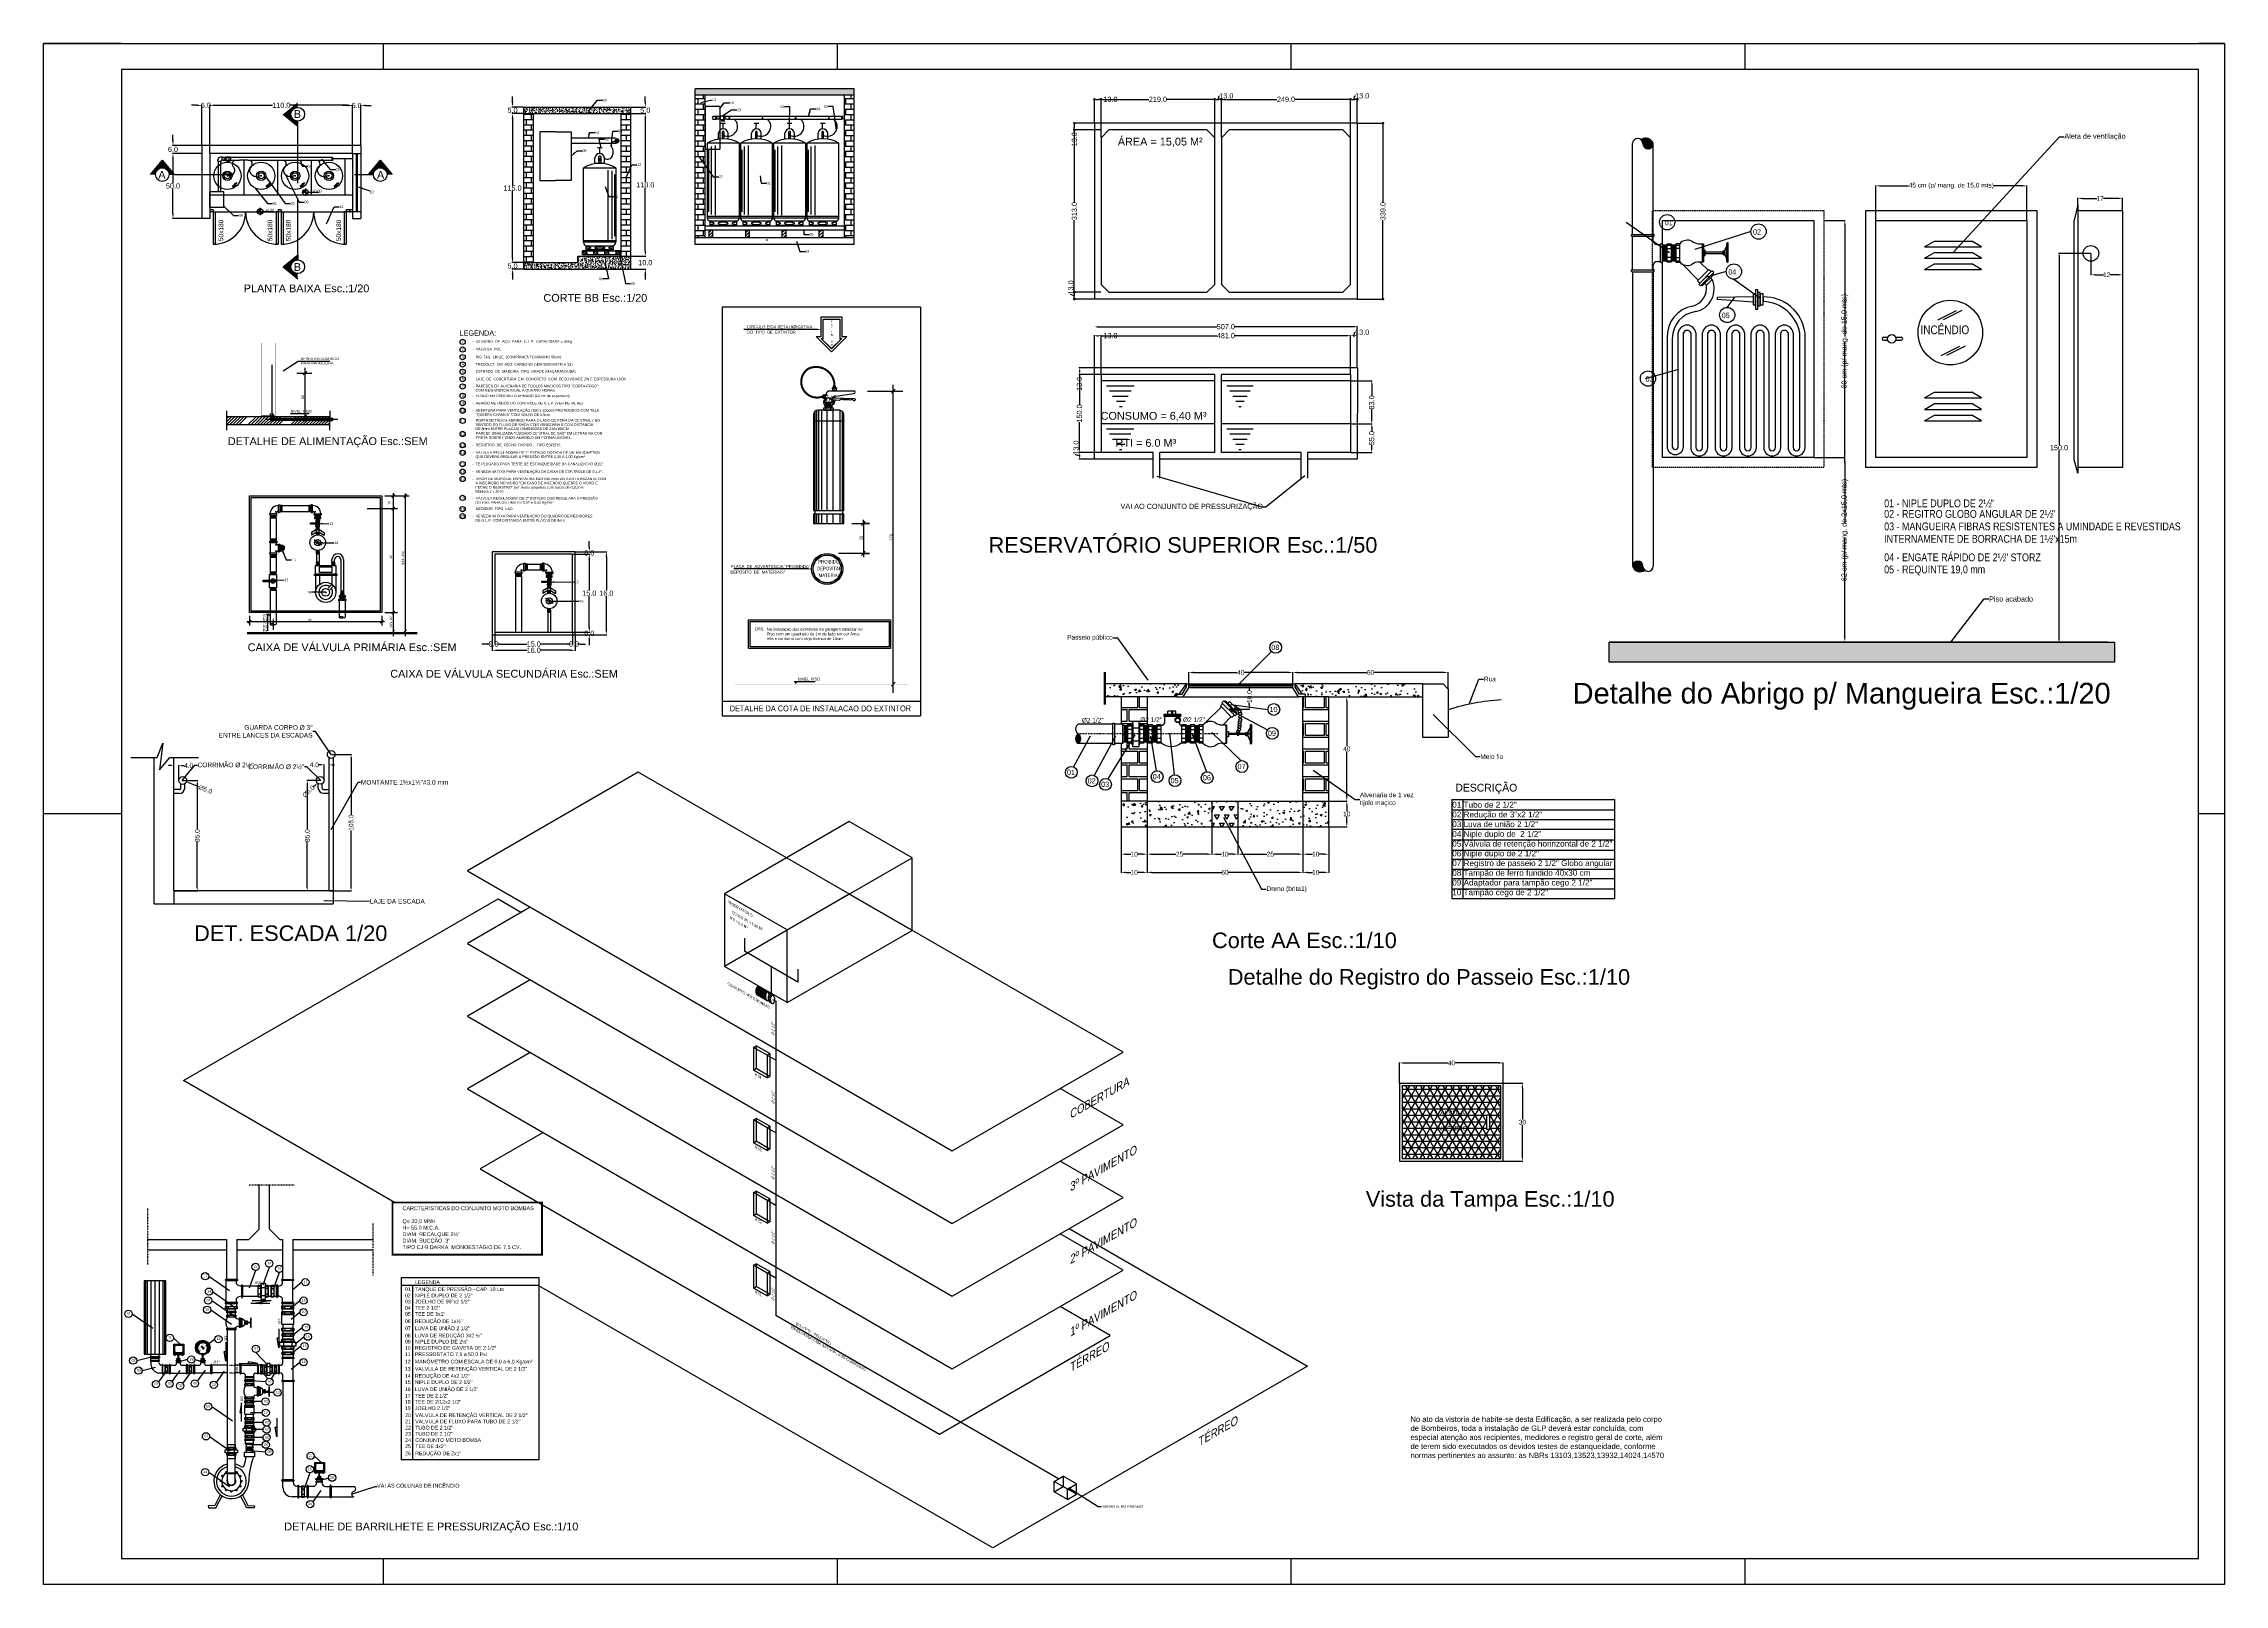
# Model space of a CAD drawing. Extents: x -120 to 1117, y 5 to 675.
# Drawn here: x 276 to 1117, y 81 to 675 of the extents above; entities that cross this region are included whole.
import ezdxf

# ---------------------------------------------------------------- set-up
doc = ezdxf.new("R2010")
doc.units = 0
doc.header["$MEASUREMENT"] = 0
for name, pattern in [('AA1', [500, 350, -150]), ('CORTE', [2850, 2150, -300, 0, -100, 0, -300]), ('DASHDOT', [1, 0.5, -0.25, 0, -0.25]), ('DASHED', [0.75, 0.5, -0.25]), ('DOT', [0.25, 0, -0.25])]:
    doc.linetypes.add(name, pattern=pattern)
doc.layers.get('0').update_dxf_attribs({"linetype": 'CONTINUOUS'})
doc.layers.get('DEFPOINTS').update_dxf_attribs({"linetype": 'CONTINUOUS'})
for name, color, linetype in [('00', 7, 'CONTINUOUS'), ('02', 2, 'CONTINUOUS'), ('03', 7, 'CONTINUOUS'), ('04', 7, 'CONTINUOUS'), ('05', 4, 'CONTINUOUS'), ('06', 1, 'CONTINUOUS'), ('07', 7, 'CONTINUOUS'), ('10', 7, 'CONTINUOUS'), ('15', 7, 'CONTINUOUS'), ('30', 7, 'CONTINUOUS'), ('ARMAÇÃO', 2, 'CONTINUOUS'), ('BASE', 8, 'CONTINUOUS'), ('carimbo', 4, 'CONTINUOUS'), ('CONEXAO_AG_FRIA', 2, 'CONTINUOUS'), ('Cotas', 1, 'CONTINUOUS'), ('LAYER1', 1, 'CONTINUOUS'), ('LAYER33', 33, 'CONTINUOUS'), ('LAYER6', 6, 'CONTINUOUS'), ('LAYER7', 7, 'CONTINUOUS'), ('moveis', 253, 'CONTINUOUS'), ('PAREDES', 2, 'CONTINUOUS'), ('TEXTOS', 7, 'CONTINUOUS'), ('TIGRECAD', 2, 'CONTINUOUS'), ('TUBOS_INCENDIO', 240, 'CONTINUOUS'), ('TXT', 7, 'CONTINUOUS')]:
    doc.layers.add(name, color=color, linetype=linetype)
doc.styles.add('MONOTXT', font='swissci.ttf')
doc.styles.add('ROMANS', font='arial.ttf', dxfattribs={"height": 1.5})
doc.styles.get("Standard").update_dxf_attribs({"font": 'arial.ttf'})
doc.dimstyles.new('50', dxfattribs={"dimtxt": 2, "dimasz": 1, "dimexe": 0.18, "dimexo": 0.0625, "dimgap": 0.09, "dimtad": 0, "dimdec": 1, "dimlfac": 5, "dimzin": 0, "dimdsep": 46, "dimtxsty": 'Standard', "dimblk": 'DOT', "dimcen": 0.09, "dimclrt": 7, "dimadec": 0, "dimazin": 0, "dimtfac": 1, "dimtdec": 1, "dimtofl": 0, "dimtmove": 0, "dimatfit": 3, "dimldrblk": 'DOT', "dimfxl": 0, "dimtolj": 1, "dimtzin": 0, "dimarcsym": 0})
doc.dimstyles.get("Standard").update_dxf_attribs({"dimtxt": 0.18, "dimasz": 0.18, "dimexe": 0.18, "dimexo": 0.0625, "dimgap": 0.09, "dimtad": 0, "dimtih": 1, "dimtoh": 1, "dimdec": 4, "dimzin": 0, "dimdsep": 46, "dimtxsty": 'Standard', "dimcen": 0.09, "dimadec": 0, "dimazin": 0, "dimtfac": 1, "dimtdec": 4, "dimtofl": 0, "dimtmove": 0, "dimatfit": 3, "dimfxl": 0, "dimtolj": 1, "dimtzin": 0, "dimarcsym": 0})
pattern_1 = [(50, (726.201, 385.671), (7.1726, -0.62752), [0.75, -8.25]), (355, (726.201, 385.671), (-1.3875, 7.5219), [0.6, -6.6]), (100.451, (726.7985, 385.6185), (5.7851, 6.8944), [0.6374, -7.0114]), (46.184, (726.201, 387.671), (10.6724, -1.6552), [1.125, -12.375]), (96.636, (727.09, 387.533), (9.3466, 9.7412), [0.9561, -10.5171]), (351.184, (726.201, 387.671), (9.3466, 9.7412), [0.9, -9.9]), (21, (727.201, 387.171), (5.96907, -4.0262), [0.75, -8.25]), (326, (727.201, 387.171), (2.43315, 7.2515), [0.6, -6.6]), (71.451, (727.698, 386.835), (8.4022, 3.2253), [0.6374, -7.0114]), (37.5, (726.2007, 385.6708), (0.1216, 3.32894), [0, -6.52, 0, -6.7, 0, -6.625]), (7.5, (726.2007, 385.6708), (2.6307, 3.94412), [0, -3.82, 0, -6.37, 0, -2.525]), (327.5, (723.9707, 385.6708), (5.338224, -0.22555), [0, -2.5, 0, -7.8, 0, -10.35]), (317.5, (722.9707, 385.6708), (5.83186, 1.00105), [0, -3.25, 0, -5.18, 0, -7.35])]
pattern_2 = [(93, (726.20075, 392.26803), (-0.374486, -0.019626), [])]

# ---------------------------------------------------------------- blocks, each defined once
blk = doc.blocks.new('A1')
for p, q in [((30, 594), (0, 594)), ((131, 594), (131, 584)), ((306, 594), (306, 584)), ((481, 594), (481, 584)), ((656, 594), (656, 584)), ((841, 594), (831, 594)), ((30, 297), (0, 297)), ((131, 10), (131, 0)), ((306, 10), (306, 0)), ((481, 10), (481, 0))]:
    blk.add_line(p, q)
blk.add_lwpolyline([(841, 0), (0, 0), (0, 594), (841, 594)], close=True)
at = {"color": 2}
blk.add_lwpolyline([(831, 10), (831, 584), (30, 584), (30, 10), (831, 10)], dxfattribs=at)
for points in [[(841, 297), (831, 297)], [(656, 10), (656, 0)]]:
    blk.add_lwpolyline(points)
blk = doc.blocks.new('*D950')
at = {"color": 5, "lineweight": -2, "transparency": 16777216}
for p, q in [((479.76, 478), (486.19, 478)), ((485.99, 476), (485.99, 464.11)), ((485.99, 450), (485.99, 461.89)), ((479.76, 448), (486.19, 448))]:
    blk.add_line(p, q, dxfattribs=at)
at = {"color": 5, "transparency": 16777216}
for points in [[(485.65, 476), (486.32, 476), (485.99, 478)], [(485.65, 450), (486.32, 450), (485.99, 448)]]:
    blk.add_solid(points, dxfattribs=at)
at = {"layer": 'DEFPOINTS', "color": 0, "transparency": 16777216}
for p in [(479.56, 478), (485.99, 478), (479.56, 448)]:
    blk.add_point(p, dxfattribs=at)
at = {"color": 7, "transparency": 16777216, "insert": (485.99, 463), "char_height": 2, "attachment_point": 5}
blk.add_mtext('\\A1;15.0', dxfattribs=at)
blk = doc.blocks.new('*D951')
at = {"color": 5, "lineweight": -2, "transparency": 16777216}
for p, q in [((480.76, 479), (492.77, 479)), ((492.57, 477), (492.57, 464.11)), ((492.57, 449), (492.57, 461.89)), ((480.76, 447), (492.77, 447))]:
    blk.add_line(p, q, dxfattribs=at)
at = {"color": 5, "transparency": 16777216}
for points in [[(492.24, 477), (492.91, 477), (492.57, 479)], [(492.24, 449), (492.91, 449), (492.57, 447)]]:
    blk.add_solid(points, dxfattribs=at)
at = {"layer": 'DEFPOINTS', "color": 0, "transparency": 16777216}
for p in [(480.56, 479), (480.56, 447), (492.57, 447)]:
    blk.add_point(p, dxfattribs=at)
at = {"color": 7, "transparency": 16777216, "insert": (492.57, 463), "char_height": 2, "attachment_point": 5}
blk.add_mtext('\\A1;16.0', dxfattribs=at)
blk = doc.blocks.new('*D952')
at = {"color": 5, "lineweight": -2, "transparency": 16777216}
for p, q in [((448.56, 446.8), (448.56, 440.78)), ((480.56, 446.8), (480.56, 440.78)), ((450.56, 440.98), (461.97, 440.98)), ((478.56, 440.98), (467.15, 440.98))]:
    blk.add_line(p, q, dxfattribs=at)
at = {"color": 5, "transparency": 16777216}
for points in [[(450.56, 441.31), (450.56, 440.65), (448.56, 440.98)], [(478.56, 441.31), (478.56, 440.65), (480.56, 440.98)]]:
    blk.add_solid(points, dxfattribs=at)
at = {"layer": 'DEFPOINTS', "color": 0, "transparency": 16777216}
for p in [(448.56, 447), (480.56, 447), (480.56, 440.98)]:
    blk.add_point(p, dxfattribs=at)
at = {"color": 7, "transparency": 16777216, "insert": (464.56, 440.98), "char_height": 2, "attachment_point": 5}
blk.add_mtext('\\A1;16.0', dxfattribs=at)
blk = doc.blocks.new('*D953')
at = {"color": 5, "lineweight": -2, "transparency": 16777216}
for p, q in [((449.56, 447.8), (449.56, 443.21)), ((479.56, 447.8), (479.56, 443.21)), ((451.56, 443.41), (461.97, 443.41)), ((477.56, 443.41), (467.15, 443.41))]:
    blk.add_line(p, q, dxfattribs=at)
at = {"color": 5, "transparency": 16777216}
for points in [[(451.56, 443.75), (451.56, 443.08), (449.56, 443.41)], [(477.56, 443.75), (477.56, 443.08), (479.56, 443.41)]]:
    blk.add_solid(points, dxfattribs=at)
at = {"layer": 'DEFPOINTS', "color": 0, "transparency": 16777216}
for p in [(449.56, 448), (479.56, 448), (479.56, 443.41)]:
    blk.add_point(p, dxfattribs=at)
at = {"color": 7, "transparency": 16777216, "insert": (464.56, 443.41), "char_height": 2, "attachment_point": 5}
blk.add_mtext('\\A1;15.0', dxfattribs=at)
blk = doc.blocks.new('*D954')
at = {"color": 5, "lineweight": -2, "transparency": 16777216}
for p, q in [((448.56, 446.8), (448.56, 443.21)), ((449.56, 447.8), (449.56, 443.21)), ((446.56, 443.41), (444.56, 443.41)), ((451.56, 443.41), (453.56, 443.41))]:
    blk.add_line(p, q, dxfattribs=at)
at = {"color": 5, "transparency": 16777216}
for points in [[(446.56, 443.75), (446.56, 443.08), (448.56, 443.41)], [(451.56, 443.75), (451.56, 443.08), (449.56, 443.41)]]:
    blk.add_solid(points, dxfattribs=at)
at = {"layer": 'DEFPOINTS', "color": 0, "transparency": 16777216}
for p in [(448.56, 447), (449.56, 448), (449.56, 443.41)]:
    blk.add_point(p, dxfattribs=at)
at = {"color": 7, "transparency": 16777216, "insert": (449.06, 443.41), "char_height": 2, "attachment_point": 5}
blk.add_mtext('\\A1;0.0', dxfattribs=at)
blk = doc.blocks.new('*D955')
at = {"color": 5, "lineweight": -2, "transparency": 16777216}
for p, q in [((479.56, 447.8), (479.56, 443.21)), ((480.56, 446.8), (480.56, 443.21)), ((477.56, 443.41), (475.56, 443.41)), ((482.56, 443.41), (484.56, 443.41))]:
    blk.add_line(p, q, dxfattribs=at)
at = {"color": 5, "transparency": 16777216}
for points in [[(477.56, 443.75), (477.56, 443.08), (479.56, 443.41)], [(482.56, 443.75), (482.56, 443.08), (480.56, 443.41)]]:
    blk.add_solid(points, dxfattribs=at)
at = {"layer": 'DEFPOINTS', "color": 0, "transparency": 16777216}
for p in [(479.56, 448), (480.56, 447), (480.56, 443.41)]:
    blk.add_point(p, dxfattribs=at)
at = {"color": 7, "transparency": 16777216, "insert": (480.06, 443.41), "char_height": 2, "attachment_point": 5}
blk.add_mtext('\\A1;0.0', dxfattribs=at)
blk = doc.blocks.new('*D956')
at = {"color": 5, "lineweight": -2, "transparency": 16777216}
for p, q in [((479.76, 448), (486.19, 448)), ((480.76, 447), (486.19, 447)), ((485.99, 450), (485.99, 452)), ((485.99, 445), (485.99, 443))]:
    blk.add_line(p, q, dxfattribs=at)
at = {"color": 5, "transparency": 16777216}
for points in [[(485.65, 450), (486.32, 450), (485.99, 448)], [(485.65, 445), (486.32, 445), (485.99, 447)]]:
    blk.add_solid(points, dxfattribs=at)
at = {"layer": 'DEFPOINTS', "color": 0, "transparency": 16777216}
for p in [(479.56, 448), (480.56, 447), (485.99, 448)]:
    blk.add_point(p, dxfattribs=at)
at = {"color": 7, "transparency": 16777216, "insert": (485.99, 447.5), "char_height": 2, "attachment_point": 5}
blk.add_mtext('\\A1;0.0', dxfattribs=at)
blk = doc.blocks.new('*D930')
at = {"color": 5, "lineweight": -2, "transparency": 16777216}
for p, q in [((485.99, 481), (485.99, 483)), ((479.76, 478), (486.19, 478)), ((480.76, 479), (486.19, 479)), ((485.99, 476), (485.99, 474))]:
    blk.add_line(p, q, dxfattribs=at)
at = {"color": 5, "transparency": 16777216}
for points in [[(485.65, 481), (486.32, 481), (485.99, 479)], [(485.65, 476), (486.32, 476), (485.99, 478)]]:
    blk.add_solid(points, dxfattribs=at)
at = {"layer": 'DEFPOINTS', "color": 0, "transparency": 16777216}
for p in [(479.56, 478), (480.56, 479), (485.99, 479)]:
    blk.add_point(p, dxfattribs=at)
at = {"color": 7, "transparency": 16777216, "insert": (485.99, 478.5), "char_height": 2, "attachment_point": 5}
blk.add_mtext('\\A1;0.0', dxfattribs=at)
blk = doc.blocks.new('*D944')
at = {"color": 5, "lineweight": -2, "transparency": 16777216}
for p, q in [((339.69, 632.71), (339.69, 651.3)), ((341.69, 651.1), (363.83, 651.1)), ((392.69, 651.1), (370.56, 651.1)), ((394.69, 632.71), (394.69, 651.3))]:
    blk.add_line(p, q, dxfattribs=at)
at = {"color": 5, "transparency": 16777216}
for points in [[(341.69, 651.44), (341.69, 650.77), (339.69, 651.1)], [(392.69, 651.44), (392.69, 650.77), (394.69, 651.1)]]:
    blk.add_solid(points, dxfattribs=at)
at = {"layer": 'DEFPOINTS', "color": 0, "transparency": 16777216}
for p in [(394.69, 651.1), (339.69, 632.51), (394.69, 632.51)]:
    blk.add_point(p, dxfattribs=at)
at = {"color": 7, "transparency": 16777216, "insert": (367.19, 651.1), "char_height": 2, "attachment_point": 5}
blk.add_mtext('\\A1;110.0', dxfattribs=at)
blk = doc.blocks.new('*D945')
at = {"color": 5, "lineweight": -2, "transparency": 16777216}
for p, q in [((502.19, 650.44), (507.79, 650.44)), ((502.19, 647.94), (507.79, 647.94)), ((507.59, 652.44), (507.59, 654.44)), ((507.59, 645.94), (507.59, 643.94))]:
    blk.add_line(p, q, dxfattribs=at)
at = {"color": 5, "transparency": 16777216}
for points in [[(507.26, 652.44), (507.93, 652.44), (507.59, 650.44)], [(507.26, 645.94), (507.93, 645.94), (507.59, 647.94)]]:
    blk.add_solid(points, dxfattribs=at)
at = {"layer": 'DEFPOINTS', "color": 0, "transparency": 16777216}
for p in [(501.99, 650.44), (501.99, 647.94), (507.59, 650.44)]:
    blk.add_point(p, dxfattribs=at)
at = {"color": 7, "transparency": 16777216, "insert": (507.59, 649.19), "char_height": 2, "attachment_point": 5}
blk.add_mtext('\\A1;5.0', dxfattribs=at)
blk = doc.blocks.new('*D946')
at = {"color": 5, "lineweight": -2, "transparency": 16777216}
for p, q in [((460.54, 650.44), (456.17, 650.44)), ((460.54, 647.94), (456.17, 647.94)), ((456.37, 652.44), (456.37, 654.44)), ((456.37, 645.94), (456.37, 643.94))]:
    blk.add_line(p, q, dxfattribs=at)
at = {"color": 5, "transparency": 16777216}
for points in [[(456.04, 652.44), (456.71, 652.44), (456.37, 650.44)], [(456.04, 645.94), (456.71, 645.94), (456.37, 647.94)]]:
    blk.add_solid(points, dxfattribs=at)
at = {"layer": 'DEFPOINTS', "color": 0, "transparency": 16777216}
for p in [(456.37, 650.44), (460.74, 650.44), (460.74, 647.94)]:
    blk.add_point(p, dxfattribs=at)
at = {"color": 7, "transparency": 16777216, "insert": (456.37, 649.19), "char_height": 2, "attachment_point": 5}
blk.add_mtext('\\A1;5.0', dxfattribs=at)
blk = doc.blocks.new('*D947')
at = {"color": 5, "lineweight": -2, "transparency": 16777216}
for p, q in [((460.54, 647.94), (456.17, 647.94)), ((456.37, 645.94), (456.37, 620.3)), ((456.37, 592.44), (456.37, 618.08)), ((460.54, 590.44), (456.17, 590.44))]:
    blk.add_line(p, q, dxfattribs=at)
at = {"color": 5, "transparency": 16777216}
for points in [[(456.04, 645.94), (456.71, 645.94), (456.37, 647.94)], [(456.04, 592.44), (456.71, 592.44), (456.37, 590.44)]]:
    blk.add_solid(points, dxfattribs=at)
at = {"layer": 'DEFPOINTS', "color": 0, "transparency": 16777216}
for p in [(456.37, 647.94), (460.74, 647.94), (460.74, 590.44)]:
    blk.add_point(p, dxfattribs=at)
at = {"color": 7, "transparency": 16777216, "insert": (456.37, 619.19), "char_height": 2, "attachment_point": 5}
blk.add_mtext('\\A1;115.0', dxfattribs=at)
blk = doc.blocks.new('*D948')
at = {"color": 5, "lineweight": -2, "transparency": 16777216}
for p, q in [((392.69, 651.02), (390.69, 651.02)), ((394.69, 632.63), (394.69, 651.22)), ((397.84, 635.78), (397.84, 651.22)), ((399.84, 651.02), (401.84, 651.02))]:
    blk.add_line(p, q, dxfattribs=at)
at = {"color": 5, "transparency": 16777216}
for points in [[(392.69, 651.36), (392.69, 650.69), (394.69, 651.02)], [(399.84, 651.36), (399.84, 650.69), (397.84, 651.02)]]:
    blk.add_solid(points, dxfattribs=at)
at = {"layer": 'DEFPOINTS', "color": 0, "transparency": 16777216}
for p in [(397.84, 651.02), (394.69, 632.43), (397.84, 635.58)]:
    blk.add_point(p, dxfattribs=at)
at = {"color": 7, "transparency": 16777216, "insert": (396.27, 651.02), "char_height": 2, "attachment_point": 5}
blk.add_mtext('\\A1;6.0', dxfattribs=at)
blk = doc.blocks.new('*D949')
at = {"color": 5, "lineweight": -2, "transparency": 16777216}
for p, q in [((502.19, 647.94), (507.79, 647.94)), ((507.59, 645.94), (507.59, 621.55)), ((507.59, 594.94), (507.59, 619.33)), ((502.19, 592.94), (507.79, 592.94))]:
    blk.add_line(p, q, dxfattribs=at)
at = {"color": 5, "transparency": 16777216}
for points in [[(507.26, 645.94), (507.93, 645.94), (507.59, 647.94)], [(507.26, 594.94), (507.93, 594.94), (507.59, 592.94)]]:
    blk.add_solid(points, dxfattribs=at)
at = {"layer": 'DEFPOINTS', "color": 0, "transparency": 16777216}
for p in [(501.99, 647.94), (507.59, 647.94), (501.99, 592.94)]:
    blk.add_point(p, dxfattribs=at)
at = {"color": 7, "transparency": 16777216, "insert": (507.59, 620.44), "char_height": 2, "attachment_point": 5}
blk.add_mtext('\\A1;110.0', dxfattribs=at)
blk = doc.blocks.new('*X892')
at = {"color": 0, "linetype": 'Continuous'}
for p, q in [((7878, 27500), (8041, 27663)), ((7878, 27323), (8078, 27523)), ((7926, 27195), (8078, 27346))]:
    blk.add_line(p, q, dxfattribs=at)
blk = doc.blocks.new('*D894')
at = {"color": 5, "lineweight": -2, "transparency": 16777216}
for p, q in [((460.54, 590.44), (456.17, 590.44)), ((456.37, 592.44), (456.37, 594.44)), ((460.54, 587.94), (456.17, 587.94)), ((456.37, 585.94), (456.37, 583.94))]:
    blk.add_line(p, q, dxfattribs=at)
at = {"color": 5, "transparency": 16777216}
for points in [[(456.04, 592.44), (456.71, 592.44), (456.37, 590.44)], [(456.04, 585.94), (456.71, 585.94), (456.37, 587.94)]]:
    blk.add_solid(points, dxfattribs=at)
at = {"layer": 'DEFPOINTS', "color": 0, "transparency": 16777216}
for p in [(456.37, 590.44), (460.74, 590.44), (460.74, 587.94)]:
    blk.add_point(p, dxfattribs=at)
at = {"color": 7, "transparency": 16777216, "insert": (456.37, 589.19), "char_height": 2, "attachment_point": 5}
blk.add_mtext('\\A1;5.0', dxfattribs=at)
blk = doc.blocks.new('*X893')
at = {"color": 0, "linetype": 'Continuous'}
for p, q in [((35737, 5420), (35858, 5541)), ((35782, 5341), (35982, 5541)), ((35906, 5341), (35987, 5423))]:
    blk.add_line(p, q, dxfattribs=at)
blk = doc.blocks.new('*D895')
at = {"color": 5, "lineweight": -2, "transparency": 16777216}
for p, q in [((502.19, 592.94), (507.79, 592.94)), ((507.59, 594.94), (507.59, 596.94)), ((502.19, 587.94), (507.79, 587.94)), ((507.59, 585.94), (507.59, 583.94))]:
    blk.add_line(p, q, dxfattribs=at)
at = {"color": 5, "transparency": 16777216}
for points in [[(507.26, 594.94), (507.93, 594.94), (507.59, 592.94)], [(507.26, 585.94), (507.93, 585.94), (507.59, 587.94)]]:
    blk.add_solid(points, dxfattribs=at)
at = {"layer": 'DEFPOINTS', "color": 0, "transparency": 16777216}
for p in [(501.99, 592.94), (507.59, 592.94), (501.99, 587.94)]:
    blk.add_point(p, dxfattribs=at)
at = {"color": 7, "transparency": 16777216, "insert": (507.59, 590.44), "char_height": 2, "attachment_point": 5}
blk.add_mtext('\\A1;10.0', dxfattribs=at)
blk = doc.blocks.new('*D896')
at = {"color": 5, "lineweight": -2, "transparency": 16777216}
for p, q in [((334.54, 651.1), (332.54, 651.1)), ((336.54, 635.86), (336.54, 651.3)), ((339.69, 632.71), (339.69, 651.3)), ((341.69, 651.1), (343.69, 651.1))]:
    blk.add_line(p, q, dxfattribs=at)
at = {"color": 5, "transparency": 16777216}
for points in [[(334.54, 651.44), (334.54, 650.77), (336.54, 651.1)], [(341.69, 651.44), (341.69, 650.77), (339.69, 651.1)]]:
    blk.add_solid(points, dxfattribs=at)
at = {"layer": 'DEFPOINTS', "color": 0, "transparency": 16777216}
for p in [(339.69, 651.1), (336.54, 635.66), (339.69, 632.51)]:
    blk.add_point(p, dxfattribs=at)
at = {"color": 7, "transparency": 16777216, "insert": (338.12, 651.1), "char_height": 2, "attachment_point": 5}
blk.add_mtext('\\A1;6.0', dxfattribs=at)
blk = doc.blocks.new('*D897')
at = {"color": 5, "lineweight": -2, "transparency": 16777216}
for p, q in [((336.34, 632.51), (325.23, 632.51)), ((325.43, 630.51), (325.43, 621.12)), ((325.43, 609.51), (325.43, 618.9)), ((336.34, 607.51), (325.23, 607.51))]:
    blk.add_line(p, q, dxfattribs=at)
at = {"color": 5, "transparency": 16777216}
for points in [[(325.09, 630.51), (325.76, 630.51), (325.43, 632.51)], [(325.09, 609.51), (325.76, 609.51), (325.43, 607.51)]]:
    blk.add_solid(points, dxfattribs=at)
at = {"layer": 'DEFPOINTS', "color": 0, "transparency": 16777216}
for p in [(336.54, 632.51), (325.43, 607.51), (336.54, 607.51)]:
    blk.add_point(p, dxfattribs=at)
at = {"color": 7, "transparency": 16777216, "insert": (325.43, 620.01), "char_height": 2, "attachment_point": 5}
blk.add_mtext('\\A1;50.0', dxfattribs=at)
blk = doc.blocks.new('*D898')
at = {"color": 5, "lineweight": -2, "transparency": 16777216}
for p, q in [((325.43, 637.66), (325.43, 639.66)), ((336.34, 635.66), (325.23, 635.66)), ((336.34, 632.51), (325.23, 632.51)), ((325.43, 630.51), (325.43, 628.51))]:
    blk.add_line(p, q, dxfattribs=at)
at = {"color": 5, "transparency": 16777216}
for points in [[(325.09, 637.66), (325.76, 637.66), (325.43, 635.66)], [(325.09, 630.51), (325.76, 630.51), (325.43, 632.51)]]:
    blk.add_solid(points, dxfattribs=at)
at = {"layer": 'DEFPOINTS', "color": 0, "transparency": 16777216}
for p in [(325.43, 632.51), (336.54, 635.66), (336.54, 632.51)]:
    blk.add_point(p, dxfattribs=at)
at = {"color": 7, "transparency": 16777216, "insert": (325.43, 634.09), "char_height": 2, "attachment_point": 5}
blk.add_mtext('\\A1;6.0', dxfattribs=at)
blk = doc.blocks.new('*D899')
at = {"color": 5, "linetype": 'Continuous', "lineweight": -2, "transparency": 16777216}
for p, q in [((761.12, 382.82), (761.12, 362.2)), ((737.92, 362.38), (747.22, 362.38)), ((759.32, 362.38), (750.02, 362.38))]:
    blk.add_line(p, q, dxfattribs=at)
at = {"color": 5, "linetype": 'Continuous', "transparency": 16777216}
for points in [[(737.92, 362.68), (737.92, 362.08), (736.12, 362.38)], [(759.32, 362.68), (759.32, 362.08), (761.12, 362.38)]]:
    blk.add_solid(points, dxfattribs=at)
at = {"layer": 'DEFPOINTS', "color": 0, "linetype": 'Continuous', "transparency": 16777216}
for p in [(761.12, 382.88), (736.12, 372.88), (761.12, 362.38)]:
    blk.add_point(p, dxfattribs=at)
at = {"color": 7, "linetype": 'Continuous', "transparency": 16777216, "insert": (748.62, 362.38), "char_height": 1.8, "attachment_point": 5}
blk.add_mtext('\\A1;25', dxfattribs=at)
blk = doc.blocks.new('*D900')
at = {"color": 5, "linetype": 'Continuous', "lineweight": -2, "transparency": 16777216}
for p, q in [((691.12, 382.82), (691.12, 362.2)), ((701.12, 382.82), (701.12, 362.2)), ((692.92, 362.38), (694.83, 362.38)), ((699.32, 362.38), (697.41, 362.38))]:
    blk.add_line(p, q, dxfattribs=at)
at = {"color": 5, "linetype": 'Continuous', "transparency": 16777216}
for points in [[(692.92, 362.68), (692.92, 362.08), (691.12, 362.38)], [(699.32, 362.68), (699.32, 362.08), (701.12, 362.38)]]:
    blk.add_solid(points, dxfattribs=at)
at = {"layer": 'DEFPOINTS', "color": 0, "linetype": 'Continuous', "transparency": 16777216}
for p in [(691.12, 382.88), (701.12, 382.88), (701.12, 362.38)]:
    blk.add_point(p, dxfattribs=at)
at = {"color": 7, "linetype": 'Continuous', "transparency": 16777216, "insert": (696.12, 362.38), "char_height": 1.8, "attachment_point": 5}
blk.add_mtext('\\A1;10', dxfattribs=at)
blk = doc.blocks.new('*D901')
at = {"color": 5, "linetype": 'Continuous', "lineweight": -2, "transparency": 16777216}
for p, q in [((726.12, 372.82), (726.12, 362.2)), ((702.92, 362.38), (712.22, 362.38)), ((724.32, 362.38), (715.02, 362.38))]:
    blk.add_line(p, q, dxfattribs=at)
at = {"color": 5, "linetype": 'Continuous', "transparency": 16777216}
for points in [[(702.92, 362.68), (702.92, 362.08), (701.12, 362.38)], [(724.32, 362.68), (724.32, 362.08), (726.12, 362.38)]]:
    blk.add_solid(points, dxfattribs=at)
at = {"layer": 'DEFPOINTS', "color": 0, "linetype": 'Continuous', "transparency": 16777216}
for p in [(701.12, 382.88), (726.12, 372.88), (726.12, 362.38)]:
    blk.add_point(p, dxfattribs=at)
at = {"color": 7, "linetype": 'Continuous', "transparency": 16777216, "insert": (713.62, 362.38), "char_height": 1.8, "attachment_point": 5}
blk.add_mtext('\\A1;25', dxfattribs=at)
blk = doc.blocks.new('*D902')
at = {"color": 5, "linetype": 'Continuous', "lineweight": -2, "transparency": 16777216}
for p, q in [((771.12, 372.82), (771.12, 362.2)), ((762.92, 362.38), (764.83, 362.38)), ((769.32, 362.38), (767.41, 362.38))]:
    blk.add_line(p, q, dxfattribs=at)
at = {"color": 5, "linetype": 'Continuous', "transparency": 16777216}
for points in [[(762.92, 362.68), (762.92, 362.08), (761.12, 362.38)], [(769.32, 362.68), (769.32, 362.08), (771.12, 362.38)]]:
    blk.add_solid(points, dxfattribs=at)
at = {"layer": 'DEFPOINTS', "color": 0, "linetype": 'Continuous', "transparency": 16777216}
for p in [(761.12, 382.88), (771.12, 372.88), (771.12, 362.38)]:
    blk.add_point(p, dxfattribs=at)
at = {"color": 7, "linetype": 'Continuous', "transparency": 16777216, "insert": (766.12, 362.38), "char_height": 1.8, "attachment_point": 5}
blk.add_mtext('\\A1;10', dxfattribs=at)
blk = doc.blocks.new('*D903')
at = {"color": 5, "linetype": 'Continuous', "lineweight": -2, "transparency": 16777216}
for p, q in [((778.11, 381.08), (778.11, 378.89)), ((771.18, 372.88), (778.29, 372.88)), ((778.11, 374.68), (778.11, 376.87))]:
    blk.add_line(p, q, dxfattribs=at)
at = {"color": 5, "linetype": 'Continuous', "transparency": 16777216}
for points in [[(777.81, 381.08), (778.41, 381.08), (778.11, 382.88)], [(777.81, 374.68), (778.41, 374.68), (778.11, 372.88)]]:
    blk.add_solid(points, dxfattribs=at)
at = {"layer": 'DEFPOINTS', "color": 0, "linetype": 'Continuous', "transparency": 16777216}
for p in [(771.12, 382.88), (771.12, 372.88), (778.11, 372.88)]:
    blk.add_point(p, dxfattribs=at)
at = {"color": 7, "linetype": 'Continuous', "transparency": 16777216, "insert": (778.11, 377.88), "char_height": 1.8, "attachment_point": 5}
blk.add_mtext('\\A1;10', dxfattribs=at)
blk = doc.blocks.new('*D904')
at = {"color": 5, "linetype": 'Continuous', "lineweight": -2, "transparency": 16777216}
for p, q in [((736.12, 372.82), (736.12, 362.2)), ((727.92, 362.38), (729.83, 362.38)), ((734.32, 362.38), (732.41, 362.38))]:
    blk.add_line(p, q, dxfattribs=at)
at = {"color": 5, "linetype": 'Continuous', "transparency": 16777216}
for points in [[(727.92, 362.68), (727.92, 362.08), (726.12, 362.38)], [(734.32, 362.68), (734.32, 362.08), (736.12, 362.38)]]:
    blk.add_solid(points, dxfattribs=at)
at = {"layer": 'DEFPOINTS', "color": 0, "linetype": 'Continuous', "transparency": 16777216}
for p in [(726.12, 372.88), (736.12, 372.88), (736.12, 362.38)]:
    blk.add_point(p, dxfattribs=at)
at = {"color": 7, "linetype": 'Continuous', "transparency": 16777216, "insert": (731.12, 362.38), "char_height": 1.8, "attachment_point": 5}
blk.add_mtext('\\A1;10', dxfattribs=at)
blk = doc.blocks.new('*D905')
at = {"color": 5, "linetype": 'Continuous', "lineweight": -2, "transparency": 16777216}
for p, q in [((761.12, 362.14), (761.12, 355.19)), ((702.92, 355.37), (729.74, 355.37)), ((759.32, 355.37), (732.5, 355.37))]:
    blk.add_line(p, q, dxfattribs=at)
at = {"color": 5, "linetype": 'Continuous', "transparency": 16777216}
for points in [[(702.92, 355.67), (702.92, 355.07), (701.12, 355.37)], [(759.32, 355.67), (759.32, 355.07), (761.12, 355.37)]]:
    blk.add_solid(points, dxfattribs=at)
at = {"layer": 'DEFPOINTS', "color": 0, "linetype": 'Continuous', "transparency": 16777216}
for p in [(701.12, 362.2), (761.12, 362.2), (761.12, 355.37)]:
    blk.add_point(p, dxfattribs=at)
at = {"color": 7, "linetype": 'Continuous', "transparency": 16777216, "insert": (731.12, 355.37), "char_height": 1.8, "attachment_point": 5}
blk.add_mtext('\\A1;60', dxfattribs=at)
blk = doc.blocks.new('*D906')
at = {"color": 5, "linetype": 'Continuous', "lineweight": -2, "transparency": 16777216}
for p, q in [((691.12, 362.14), (691.12, 355.19)), ((701.12, 362.14), (701.12, 355.19)), ((692.92, 355.37), (694.83, 355.37)), ((699.32, 355.37), (697.41, 355.37))]:
    blk.add_line(p, q, dxfattribs=at)
at = {"color": 5, "linetype": 'Continuous', "transparency": 16777216}
for points in [[(692.92, 355.67), (692.92, 355.07), (691.12, 355.37)], [(699.32, 355.67), (699.32, 355.07), (701.12, 355.37)]]:
    blk.add_solid(points, dxfattribs=at)
at = {"layer": 'DEFPOINTS', "color": 0, "linetype": 'Continuous', "transparency": 16777216}
for p in [(691.12, 362.2), (701.12, 362.2), (701.12, 355.37)]:
    blk.add_point(p, dxfattribs=at)
at = {"color": 7, "linetype": 'Continuous', "transparency": 16777216, "insert": (696.12, 355.37), "char_height": 1.8, "attachment_point": 5}
blk.add_mtext('\\A1;10', dxfattribs=at)
blk = doc.blocks.new('*D907')
at = {"color": 5, "linetype": 'Continuous', "lineweight": -2, "transparency": 16777216}
for p, q in [((771.12, 362.14), (771.12, 355.19)), ((762.92, 355.37), (764.83, 355.37)), ((769.32, 355.37), (767.41, 355.37))]:
    blk.add_line(p, q, dxfattribs=at)
at = {"color": 5, "linetype": 'Continuous', "transparency": 16777216}
for points in [[(762.92, 355.67), (762.92, 355.07), (761.12, 355.37)], [(769.32, 355.67), (769.32, 355.07), (771.12, 355.37)]]:
    blk.add_solid(points, dxfattribs=at)
at = {"layer": 'DEFPOINTS', "color": 0, "linetype": 'Continuous', "transparency": 16777216}
for p in [(761.12, 362.2), (771.12, 362.2), (771.12, 355.37)]:
    blk.add_point(p, dxfattribs=at)
at = {"color": 7, "linetype": 'Continuous', "transparency": 16777216, "insert": (766.12, 355.37), "char_height": 1.8, "attachment_point": 5}
blk.add_mtext('\\A1;10', dxfattribs=at)
blk = doc.blocks.new('*D908')
at = {"color": 5, "linetype": 'Continuous', "lineweight": -2, "transparency": 16777216}
for p, q in [((798.46, 274.09), (798.46, 282.07)), ((800.26, 281.89), (817.05, 281.89)), ((836.66, 281.89), (819.88, 281.89)), ((838.46, 274.09), (838.46, 282.07))]:
    blk.add_line(p, q, dxfattribs=at)
at = {"color": 5, "linetype": 'Continuous', "transparency": 16777216}
for points in [[(800.26, 282.19), (800.26, 281.59), (798.46, 281.89)], [(836.66, 282.19), (836.66, 281.59), (838.46, 281.89)]]:
    blk.add_solid(points, dxfattribs=at)
at = {"layer": 'DEFPOINTS', "color": 0, "linetype": 'Continuous', "transparency": 16777216}
for p in [(838.46, 281.89), (798.46, 274.03), (838.46, 274.03)]:
    blk.add_point(p, dxfattribs=at)
at = {"color": 7, "linetype": 'Continuous', "transparency": 16777216, "insert": (818.46, 281.89), "char_height": 1.8, "attachment_point": 5}
blk.add_mtext('\\A1;40', dxfattribs=at)
blk = doc.blocks.new('*D909')
at = {"color": 5, "linetype": 'Continuous', "lineweight": -2, "transparency": 16777216}
for p, q in [((838.53, 274.09), (846, 274.09)), ((845.82, 272.29), (845.82, 260.07)), ((845.82, 245.83), (845.82, 258.05)), ((838.53, 244.03), (846, 244.03))]:
    blk.add_line(p, q, dxfattribs=at)
at = {"color": 5, "linetype": 'Continuous', "transparency": 16777216}
for points in [[(845.52, 272.29), (846.12, 272.29), (845.82, 274.09)], [(845.52, 245.83), (846.12, 245.83), (845.82, 244.03)]]:
    blk.add_solid(points, dxfattribs=at)
at = {"layer": 'DEFPOINTS', "color": 0, "linetype": 'Continuous', "transparency": 16777216}
for p in [(838.46, 274.09), (838.46, 244.03), (845.82, 244.03)]:
    blk.add_point(p, dxfattribs=at)
at = {"color": 7, "linetype": 'Continuous', "transparency": 16777216, "insert": (845.82, 259.06), "char_height": 1.8, "attachment_point": 5}
blk.add_mtext('\\A1;30', dxfattribs=at)
blk = doc.blocks.new('*D910')
at = {"color": 5, "linetype": 'Continuous', "lineweight": -2, "transparency": 16777216}
for p, q in [((759.05, 432.44), (785.87, 432.44)), ((815.45, 432.44), (788.63, 432.44)), ((817.25, 426.12), (817.25, 432.62))]:
    blk.add_line(p, q, dxfattribs=at)
at = {"color": 5, "linetype": 'Continuous', "transparency": 16777216}
for points in [[(759.05, 432.74), (759.05, 432.14), (757.25, 432.44)], [(815.45, 432.74), (815.45, 432.14), (817.25, 432.44)]]:
    blk.add_solid(points, dxfattribs=at)
at = {"layer": 'DEFPOINTS', "color": 0, "linetype": 'Continuous', "transparency": 16777216}
for p in [(817.25, 432.44), (757.25, 428.05), (817.25, 426.05)]:
    blk.add_point(p, dxfattribs=at)
at = {"color": 7, "linetype": 'Continuous', "transparency": 16777216, "insert": (787.25, 432.44), "char_height": 1.8, "attachment_point": 5}
blk.add_mtext('\\A1;60', dxfattribs=at)
blk = doc.blocks.new('*D911')
at = {"color": 5, "linetype": 'Continuous', "lineweight": -2, "transparency": 16777216}
for p, q in [((771.18, 423.05), (778.29, 423.05)), ((778.11, 421.25), (778.11, 403.98)), ((778.11, 384.68), (778.11, 401.96)), ((771.18, 382.88), (778.29, 382.88))]:
    blk.add_line(p, q, dxfattribs=at)
at = {"color": 5, "linetype": 'Continuous', "transparency": 16777216}
for points in [[(777.81, 421.25), (778.41, 421.25), (778.11, 423.05)], [(777.81, 384.68), (778.41, 384.68), (778.11, 382.88)]]:
    blk.add_solid(points, dxfattribs=at)
at = {"layer": 'DEFPOINTS', "color": 0, "linetype": 'Continuous', "transparency": 16777216}
for p in [(771.12, 423.05), (771.12, 382.88), (778.11, 382.88)]:
    blk.add_point(p, dxfattribs=at)
at = {"color": 7, "linetype": 'Continuous', "transparency": 16777216, "insert": (778.11, 402.97), "char_height": 1.8, "attachment_point": 5}
blk.add_mtext('\\A1;40', dxfattribs=at)
blk = doc.blocks.new('*D912')
at = {"color": 5, "linetype": 'Continuous', "lineweight": -2, "transparency": 16777216}
for p, q in [((717.25, 428.12), (717.25, 432.62)), ((719.05, 432.44), (735.84, 432.44)), ((755.45, 432.44), (738.66, 432.44)), ((757.25, 428.12), (757.25, 432.62))]:
    blk.add_line(p, q, dxfattribs=at)
at = {"color": 5, "linetype": 'Continuous', "transparency": 16777216}
for points in [[(719.05, 432.74), (719.05, 432.14), (717.25, 432.44)], [(755.45, 432.74), (755.45, 432.14), (757.25, 432.44)]]:
    blk.add_solid(points, dxfattribs=at)
at = {"layer": 'DEFPOINTS', "color": 0, "linetype": 'Continuous', "transparency": 16777216}
for p in [(757.25, 432.44), (717.25, 428.05), (757.25, 428.05)]:
    blk.add_point(p, dxfattribs=at)
at = {"color": 7, "linetype": 'Continuous', "transparency": 16777216, "insert": (737.25, 432.44), "char_height": 1.8, "attachment_point": 5}
blk.add_mtext('\\A1;40', dxfattribs=at)
blk = doc.blocks.new('*D913')
at = {"color": 5, "linetype": 'Continuous', "lineweight": -2, "transparency": 16777216}
for p, q in [((734.11, 428.05), (740.68, 428.05)), ((740.5, 426.25), (740.5, 425.48)), ((740.5, 420.03), (740.5, 420.8)), ((732.58, 418.23), (740.68, 418.23))]:
    blk.add_line(p, q, dxfattribs=at)
at = {"color": 5, "linetype": 'Continuous', "transparency": 16777216}
for points in [[(740.2, 426.25), (740.8, 426.25), (740.5, 428.05)], [(740.2, 420.03), (740.8, 420.03), (740.5, 418.23)]]:
    blk.add_solid(points, dxfattribs=at)
at = {"layer": 'DEFPOINTS', "color": 0, "linetype": 'Continuous', "transparency": 16777216}
for p in [(734.04, 428.05), (740.5, 428.05), (732.52, 418.23)]:
    blk.add_point(p, dxfattribs=at)
at = {"color": 7, "linetype": 'Continuous', "transparency": 16777216, "insert": (740.5, 423.14), "char_height": 1.8, "attachment_point": 5, "rotation": 90}
blk.add_mtext('\\A1;10.0', dxfattribs=at)
blk = doc.blocks.new('*D914')
at = {"layer": 'Cotas', "color": 0, "linetype": 'Continuous', "lineweight": -2, "transparency": 16777216}
for p, q in [((386.53, 400.8), (394.3, 400.8)), ((394.12, 399.8), (394.12, 377.58)), ((394.12, 349.3), (394.12, 371.51)), ((385.78, 348.3), (394.3, 348.3))]:
    blk.add_line(p, q, dxfattribs=at)
at = {"layer": 'Cotas', "color": 0, "linetype": 'Continuous', "transparency": 16777216}
for points in [[(393.95, 399.8), (394.28, 399.8), (394.12, 400.8)], [(393.95, 349.3), (394.28, 349.3), (394.12, 348.3)]]:
    blk.add_solid(points, dxfattribs=at)
at = {"layer": 'DEFPOINTS', "color": 0, "linetype": 'Continuous', "transparency": 16777216}
for p in [(386.46, 400.8), (394.12, 400.8), (385.71, 348.3)]:
    blk.add_point(p, dxfattribs=at)
at = {"layer": 'Cotas', "color": 7, "linetype": 'Continuous', "transparency": 16777216, "insert": (394.12, 374.55), "char_height": 1.8, "attachment_point": 5, "rotation": 90}
blk.add_mtext('\\A1;105.0', dxfattribs=at)
blk = doc.blocks.new('*D915')
at = {"layer": 'Cotas', "color": 0, "linetype": 'Continuous', "lineweight": -2, "transparency": 16777216}
for p, q in [((382.4, 390.8), (377.03, 390.8)), ((377.21, 389.8), (377.21, 371.97)), ((377.21, 349.3), (377.21, 367.12)), ((387.15, 348.3), (377.03, 348.3))]:
    blk.add_line(p, q, dxfattribs=at)
at = {"layer": 'Cotas', "color": 0, "linetype": 'Continuous', "transparency": 16777216}
for points in [[(377.04, 389.8), (377.37, 389.8), (377.21, 390.8)], [(377.04, 349.3), (377.37, 349.3), (377.21, 348.3)]]:
    blk.add_solid(points, dxfattribs=at)
at = {"layer": 'DEFPOINTS', "color": 0, "linetype": 'Continuous', "transparency": 16777216}
for p in [(377.21, 390.8), (382.46, 390.8), (387.21, 348.3)]:
    blk.add_point(p, dxfattribs=at)
at = {"layer": 'Cotas', "color": 7, "linetype": 'Continuous', "transparency": 16777216, "insert": (377.21, 369.55), "char_height": 1.8, "attachment_point": 5, "rotation": 90}
blk.add_mtext('\\A1;85.0', dxfattribs=at)
blk = doc.blocks.new('*D916')
at = {"layer": 'Cotas', "color": 0, "linetype": 'Continuous', "lineweight": -2, "transparency": 16777216}
for p, q in [((329.03, 390.8), (334.99, 390.8)), ((334.81, 389.8), (334.81, 371.97)), ((334.81, 349.3), (334.81, 367.12)), ((325.78, 348.3), (334.99, 348.3))]:
    blk.add_line(p, q, dxfattribs=at)
at = {"layer": 'Cotas', "color": 0, "linetype": 'Continuous', "transparency": 16777216}
for points in [[(334.64, 389.8), (334.98, 389.8), (334.81, 390.8)], [(334.64, 349.3), (334.98, 349.3), (334.81, 348.3)]]:
    blk.add_solid(points, dxfattribs=at)
at = {"layer": 'DEFPOINTS', "color": 0, "linetype": 'Continuous', "transparency": 16777216}
for p in [(328.96, 390.8), (334.81, 390.8), (325.71, 348.3)]:
    blk.add_point(p, dxfattribs=at)
at = {"layer": 'Cotas', "color": 7, "linetype": 'Continuous', "transparency": 16777216, "insert": (334.81, 369.55), "char_height": 1.8, "attachment_point": 5, "rotation": 90}
blk.add_mtext('\\A1;85.0', dxfattribs=at)
blk = doc.blocks.new('*D917')
at = {"layer": 'Cotas', "color": 0, "linetype": 'Continuous', "lineweight": -2, "transparency": 16777216}
for p, q in [((324.71, 396.54), (323.71, 396.54)), ((325.71, 391.61), (325.71, 396.72)), ((327.7, 390.86), (327.7, 396.72)), ((328.7, 396.54), (329.7, 396.54))]:
    blk.add_line(p, q, dxfattribs=at)
at = {"layer": 'Cotas', "color": 0, "linetype": 'Continuous', "transparency": 16777216}
for points in [[(324.71, 396.71), (324.71, 396.37), (325.71, 396.54)], [(328.7, 396.71), (328.7, 396.37), (327.7, 396.54)]]:
    blk.add_solid(points, dxfattribs=at)
at = {"layer": 'DEFPOINTS', "color": 0, "linetype": 'Continuous', "transparency": 16777216}
for p in [(327.7, 396.54), (325.71, 391.55), (327.7, 390.8)]:
    blk.add_point(p, dxfattribs=at)
at = {"layer": 'Cotas', "color": 7, "linetype": 'Continuous', "transparency": 16777216, "insert": (331.46, 396.54), "char_height": 1.8, "attachment_point": 5}
blk.add_mtext('\\A1;4.0', dxfattribs=at)
blk = doc.blocks.new('*D918')
at = {"layer": 'Cotas', "color": 0, "linetype": 'Continuous', "lineweight": -2, "transparency": 16777216}
for p, q in [((329.11, 390.8), (329.29, 390.8)), ((329.2, 390.71), (329.2, 390.89)), ((335.43, 388.35), (331.53, 389.88))]:
    blk.add_line(p, q, dxfattribs=at)
at = {"layer": 'Cotas', "color": 0, "linetype": 'Continuous', "transparency": 16777216}
blk.add_solid([(331.59, 390.04), (331.47, 389.73), (330.6, 390.25)], dxfattribs=at)
at = {"layer": 'DEFPOINTS', "color": 0, "linetype": 'Continuous', "transparency": 16777216}
for p in [(327.81, 391.34), (330.6, 390.25)]:
    blk.add_point(p, dxfattribs=at)
at = {"layer": 'Cotas', "color": 7, "linetype": 'Continuous', "transparency": 16777216, "insert": (337.94, 387.36), "char_height": 1.8, "attachment_point": 5, "rotation": 338.52696}
blk.add_mtext('\\A1;∅6.0', dxfattribs=at)
blk = doc.blocks.new('*D919')
at = {"layer": 'Cotas', "color": 0, "linetype": 'Continuous', "lineweight": -2, "transparency": 16777216}
for p, q in [((382.71, 396.82), (381.71, 396.82)), ((383.71, 390.86), (383.71, 397)), ((385.71, 391.61), (385.71, 397)), ((386.71, 396.82), (387.71, 396.82))]:
    blk.add_line(p, q, dxfattribs=at)
at = {"layer": 'Cotas', "color": 0, "linetype": 'Continuous', "transparency": 16777216}
for points in [[(382.71, 396.98), (382.71, 396.65), (383.71, 396.82)], [(386.71, 396.98), (386.71, 396.65), (385.71, 396.82)]]:
    blk.add_solid(points, dxfattribs=at)
at = {"layer": 'DEFPOINTS', "color": 0, "linetype": 'Continuous', "transparency": 16777216}
for p in [(383.71, 396.82), (383.71, 390.8), (385.71, 391.55)]:
    blk.add_point(p, dxfattribs=at)
at = {"layer": 'Cotas', "color": 7, "linetype": 'Continuous', "transparency": 16777216, "insert": (379.95, 396.82), "char_height": 1.8, "attachment_point": 5}
blk.add_mtext('\\A1;4.0', dxfattribs=at)
blk = doc.blocks.new('*D920')
at = {"layer": 'Cotas', "color": 0, "linetype": 'Continuous', "lineweight": -2, "transparency": 16777216}
for p, q in [((379.68, 388.44), (380.4, 389.13)), ((382.12, 390.86), (382.3, 390.86)), ((382.21, 390.77), (382.21, 390.95))]:
    blk.add_line(p, q, dxfattribs=at)
at = {"layer": 'Cotas', "color": 0, "linetype": 'Continuous', "transparency": 16777216}
blk.add_solid([(380.29, 389.25), (380.52, 389.01), (381.13, 389.82)], dxfattribs=at)
at = {"layer": 'DEFPOINTS', "color": 0, "linetype": 'Continuous', "transparency": 16777216}
for p in [(381.13, 389.82), (383.3, 391.89)]:
    blk.add_point(p, dxfattribs=at)
at = {"layer": 'Cotas', "color": 7, "linetype": 'Continuous', "transparency": 16777216, "insert": (377.72, 386.58), "char_height": 1.8, "attachment_point": 5, "rotation": 43.63883}
blk.add_mtext('\\A1;∅6.0', dxfattribs=at)
blk = doc.blocks.new('*D921')
at = {"layer": 'Cotas', "color": 0, "linetype": 'Continuous', "lineweight": -2, "transparency": 16777216}
for p, q in [((675, 546.28), (675, 535.65)), ((675, 518.28), (675, 528.92)), ((683.29, 517.28), (674.82, 517.28))]:
    blk.add_line(p, q, dxfattribs=at)
at = {"layer": 'Cotas', "color": 0, "linetype": 'Continuous', "transparency": 16777216}
for points in [[(674.83, 546.28), (675.17, 546.28), (675, 547.28)], [(674.83, 518.28), (675.17, 518.28), (675, 517.28)]]:
    blk.add_solid(points, dxfattribs=at)
at = {"layer": 'DEFPOINTS', "color": 0, "linetype": 'Continuous', "transparency": 16777216}
for p in [(683.37, 547.28), (675, 517.28), (683.35, 517.28)]:
    blk.add_point(p, dxfattribs=at)
at = {"layer": 'Cotas', "color": 7, "linetype": 'Continuous', "transparency": 16777216, "insert": (675, 532.28), "char_height": 2, "attachment_point": 5, "rotation": 90}
blk.add_mtext('\\A1;150.0', dxfattribs=at)
blk = doc.blocks.new('*D922')
at = {"layer": 'Cotas', "color": 0, "linetype": 'Continuous', "lineweight": -2, "transparency": 16777216}
for p, q in [((779.64, 544.88), (787.89, 544.88)), ((787.71, 543.88), (787.71, 539.27)), ((787.71, 529.28), (787.71, 533.9))]:
    blk.add_line(p, q, dxfattribs=at)
at = {"layer": 'Cotas', "color": 0, "linetype": 'Continuous', "transparency": 16777216}
for points in [[(787.54, 543.88), (787.88, 543.88), (787.71, 544.88)], [(787.54, 529.28), (787.88, 529.28), (787.71, 528.28)]]:
    blk.add_solid(points, dxfattribs=at)
at = {"layer": 'DEFPOINTS', "color": 0, "linetype": 'Continuous', "transparency": 16777216}
for p in [(779.57, 544.88), (787.71, 544.88), (779.55, 528.28)]:
    blk.add_point(p, dxfattribs=at)
at = {"layer": 'Cotas', "color": 7, "linetype": 'Continuous', "transparency": 16777216, "insert": (787.71, 536.58), "char_height": 2, "attachment_point": 5, "rotation": 90}
blk.add_mtext('\\A1;83.0', dxfattribs=at)
blk = doc.blocks.new('*D923')
at = {"layer": 'Cotas', "color": 0, "linetype": 'Continuous', "lineweight": -2, "transparency": 16777216}
for p, q in [((673.64, 516.38), (673.64, 516.56)), ((674.98, 515.98), (673.64, 516.38)), ((680.69, 514.68), (674.8, 514.68)), ((674.98, 516.28), (674.98, 515.68))]:
    blk.add_line(p, q, dxfattribs=at)
at = {"layer": 'Cotas', "color": 0, "linetype": 'Continuous', "transparency": 16777216}
for points in [[(674.81, 516.28), (675.15, 516.28), (674.98, 517.28)], [(674.81, 515.68), (675.15, 515.68), (674.98, 514.68)]]:
    blk.add_solid(points, dxfattribs=at)
at = {"layer": 'DEFPOINTS', "color": 0, "linetype": 'Continuous', "transparency": 16777216}
for p in [(674.98, 514.68), (680.75, 514.68), (683.35, 517.28)]:
    blk.add_point(p, dxfattribs=at)
at = {"layer": 'Cotas', "color": 7, "linetype": 'Continuous', "transparency": 16777216, "insert": (673.64, 519.15), "char_height": 2, "attachment_point": 5, "rotation": 90}
blk.add_mtext('\\A1;13.0', dxfattribs=at)
blk = doc.blocks.new('*D924')
at = {"layer": 'Cotas', "color": 0, "linetype": 'Continuous', "lineweight": -2, "transparency": 16777216}
for p, q in [((779.62, 528.28), (787.89, 528.28)), ((787.71, 527.28), (787.71, 525.47)), ((779.62, 517.28), (787.89, 517.28)), ((787.71, 518.28), (787.71, 520.1))]:
    blk.add_line(p, q, dxfattribs=at)
at = {"layer": 'Cotas', "color": 0, "linetype": 'Continuous', "transparency": 16777216}
for points in [[(787.54, 527.28), (787.88, 527.28), (787.71, 528.28)], [(787.54, 518.28), (787.88, 518.28), (787.71, 517.28)]]:
    blk.add_solid(points, dxfattribs=at)
at = {"layer": 'DEFPOINTS', "color": 0, "linetype": 'Continuous', "transparency": 16777216}
for p in [(779.55, 528.28), (787.71, 528.28), (779.55, 517.28)]:
    blk.add_point(p, dxfattribs=at)
at = {"layer": 'Cotas', "color": 7, "linetype": 'Continuous', "transparency": 16777216, "insert": (787.71, 522.78), "char_height": 2, "attachment_point": 5, "rotation": 90}
blk.add_mtext('\\A1;55.0', dxfattribs=at)
blk = doc.blocks.new('*D925')
at = {"layer": 'Cotas', "color": 0, "linetype": 'Continuous', "lineweight": -2, "transparency": 16777216}
for p, q in [((684.37, 562.27), (727.97, 562.27)), ((778.57, 562.27), (734.97, 562.27)), ((779.57, 547.34), (779.57, 562.45))]:
    blk.add_line(p, q, dxfattribs=at)
at = {"layer": 'Cotas', "color": 0, "linetype": 'Continuous', "transparency": 16777216}
for points in [[(684.37, 562.44), (684.37, 562.11), (683.37, 562.27)], [(778.57, 562.44), (778.57, 562.11), (779.57, 562.27)]]:
    blk.add_solid(points, dxfattribs=at)
at = {"layer": 'DEFPOINTS', "color": 0, "linetype": 'Continuous', "transparency": 16777216}
for p in [(779.57, 562.27), (683.37, 547.28), (779.57, 547.28)]:
    blk.add_point(p, dxfattribs=at)
at = {"layer": 'Cotas', "color": 7, "linetype": 'Continuous', "transparency": 16777216, "insert": (731.47, 562.27), "char_height": 2, "attachment_point": 5}
blk.add_mtext('\\A1;481.0', dxfattribs=at)
blk = doc.blocks.new('*D926')
at = {"layer": 'Cotas', "color": 0, "linetype": 'Continuous', "lineweight": -2, "transparency": 16777216}
for p, q in [((680.77, 549.94), (680.77, 562.45)), ((681.77, 562.27), (682.37, 562.27)), ((683.37, 547.34), (683.37, 562.45)), ((683.37, 562.27), (684.37, 562.27))]:
    blk.add_line(p, q, dxfattribs=at)
at = {"layer": 'Cotas', "color": 0, "linetype": 'Continuous', "transparency": 16777216}
for points in [[(681.77, 562.44), (681.77, 562.11), (680.77, 562.27)], [(682.37, 562.44), (682.37, 562.11), (683.37, 562.27)]]:
    blk.add_solid(points, dxfattribs=at)
at = {"layer": 'DEFPOINTS', "color": 0, "linetype": 'Continuous', "transparency": 16777216}
for p in [(683.37, 562.27), (680.77, 549.88), (683.37, 547.28)]:
    blk.add_point(p, dxfattribs=at)
at = {"layer": 'Cotas', "color": 7, "linetype": 'Continuous', "transparency": 16777216, "insert": (686.96, 562.27), "char_height": 2, "attachment_point": 5}
blk.add_mtext('\\A1;13.0', dxfattribs=at)
blk = doc.blocks.new('*D927')
at = {"layer": 'Cotas', "color": 0, "linetype": 'Continuous', "lineweight": -2, "transparency": 16777216}
for p, q in [((680.71, 549.88), (674.82, 549.88)), ((683.31, 547.28), (674.82, 547.28)), ((675, 548.88), (675, 548.28)), ((675, 547.28), (675, 546.28))]:
    blk.add_line(p, q, dxfattribs=at)
at = {"layer": 'Cotas', "color": 0, "linetype": 'Continuous', "transparency": 16777216}
for points in [[(674.83, 548.88), (675.17, 548.88), (675, 549.88)], [(674.83, 548.28), (675.17, 548.28), (675, 547.28)]]:
    blk.add_solid(points, dxfattribs=at)
at = {"layer": 'DEFPOINTS', "color": 0, "linetype": 'Continuous', "transparency": 16777216}
for p in [(675, 547.28), (680.77, 549.88), (683.37, 547.28)]:
    blk.add_point(p, dxfattribs=at)
at = {"layer": 'Cotas', "color": 7, "linetype": 'Continuous', "transparency": 16777216, "insert": (675, 543.69), "char_height": 2, "attachment_point": 5, "rotation": 90}
blk.add_mtext('\\A1;13.0', dxfattribs=at)
blk = doc.blocks.new('*D928')
at = {"layer": 'Cotas', "color": 0, "linetype": 'Continuous', "lineweight": -2, "transparency": 16777216}
for p, q in [((780.87, 562.27), (781.27, 563.61)), ((781.27, 563.61), (781.45, 563.61)), ((780.57, 562.27), (781.17, 562.27)), ((782.17, 549.94), (782.17, 562.45))]:
    blk.add_line(p, q, dxfattribs=at)
at = {"layer": 'Cotas', "color": 0, "linetype": 'Continuous', "transparency": 16777216}
for points in [[(780.57, 562.44), (780.57, 562.11), (779.57, 562.27)], [(781.17, 562.44), (781.17, 562.11), (782.17, 562.27)]]:
    blk.add_solid(points, dxfattribs=at)
at = {"layer": 'DEFPOINTS', "color": 0, "linetype": 'Continuous', "transparency": 16777216}
for p in [(782.17, 562.27), (779.57, 547.28), (782.17, 549.88)]:
    blk.add_point(p, dxfattribs=at)
at = {"layer": 'Cotas', "color": 7, "linetype": 'Continuous', "transparency": 16777216, "insert": (784.04, 563.61), "char_height": 2, "attachment_point": 5}
blk.add_mtext('\\A1;13.0', dxfattribs=at)
blk = doc.blocks.new('*D929')
at = {"layer": 'Cotas', "color": 5, "lineweight": -2, "transparency": 16777216}
for p, q in [((1064.86, 594.02), (1052.59, 594.02)), ((1052.77, 593.32), (1052.77, 520.2)), ((1052.77, 444.86), (1052.77, 517.98)), ((1065.72, 444.16), (1052.59, 444.16))]:
    blk.add_line(p, q, dxfattribs=at)
at = {"layer": 'Cotas', "color": 5, "transparency": 16777216}
for points in [[(1052.65, 593.32), (1052.89, 593.32), (1052.77, 594.02)], [(1052.65, 444.86), (1052.89, 444.86), (1052.77, 444.16)]]:
    blk.add_solid(points, dxfattribs=at)
at = {"layer": 'DEFPOINTS', "color": 0, "transparency": 16777216}
for p in [(1065.06, 594.02), (1052.77, 444.16), (1065.92, 444.16)]:
    blk.add_point(p, dxfattribs=at)
at = {"layer": 'Cotas', "color": 7, "transparency": 16777216, "insert": (1052.77, 519.09), "char_height": 2, "attachment_point": 5}
blk.add_mtext('\\A1;150.0', dxfattribs=at)
blk = doc.blocks.new('_Dot')
at = {"color": 0, "linetype": 'ByBlock', "lineweight": -2}
blk.add_line((-0.5, 0), (-1, 0), dxfattribs=at)
at = {"color": 0, "linetype": 'ByBlock', "const_width": 0.5}
blk.add_lwpolyline([(-0.25, 0, 1), (0.25, 0, 1)], format="xyb", close=True, dxfattribs=at)
blk = doc.blocks.new('*D931')
at = {"color": 5, "linetype": 'Continuous', "lineweight": -2, "transparency": 16777216}
for p, q in [((1065.06, 593.96), (1065.06, 585.58)), ((1077.26, 593.96), (1077.26, 585.58)), ((1066.86, 585.76), (1069.88, 585.76)), ((1075.46, 585.76), (1072.45, 585.76))]:
    blk.add_line(p, q, dxfattribs=at)
at = {"color": 5, "linetype": 'Continuous', "transparency": 16777216}
for points in [[(1066.86, 586.06), (1066.86, 585.46), (1065.06, 585.76)], [(1075.46, 586.06), (1075.46, 585.46), (1077.26, 585.76)]]:
    blk.add_solid(points, dxfattribs=at)
at = {"layer": 'DEFPOINTS', "color": 0, "linetype": 'Continuous', "transparency": 16777216}
for p in [(1065.06, 594.02), (1077.26, 594.02), (1077.26, 585.76)]:
    blk.add_point(p, dxfattribs=at)
at = {"color": 7, "linetype": 'Continuous', "transparency": 16777216, "insert": (1071.16, 585.76), "char_height": 1.8, "attachment_point": 5}
blk.add_mtext('\\A1;12', dxfattribs=at)
blk = doc.blocks.new('*D932')
at = {"color": 5, "linetype": 'Continuous', "lineweight": -2, "transparency": 16777216}
for p, q in [((982.08, 606.73), (982.08, 620.22)), ((983.88, 620.04), (994.78, 620.04)), ((1038.58, 620.04), (1027.68, 620.04)), ((1040.38, 606.73), (1040.38, 620.22))]:
    blk.add_line(p, q, dxfattribs=at)
at = {"color": 5, "linetype": 'Continuous', "transparency": 16777216}
for points in [[(983.88, 620.34), (983.88, 619.74), (982.08, 620.04)], [(1038.58, 620.34), (1038.58, 619.74), (1040.38, 620.04)]]:
    blk.add_solid(points, dxfattribs=at)
at = {"layer": 'DEFPOINTS', "color": 0, "linetype": 'Continuous', "transparency": 16777216}
for p in [(1040.38, 620.04), (982.08, 606.67), (1040.38, 606.67)]:
    blk.add_point(p, dxfattribs=at)
at = {"color": 7, "linetype": 'Continuous', "transparency": 16777216, "insert": (1011.23, 620.04), "char_height": 1.8, "attachment_point": 5}
blk.add_mtext('\\A1;45 cm (p/ mang. de 15,0 mts)', dxfattribs=at)
blk = doc.blocks.new('*D933')
at = {"color": 5, "linetype": 'Continuous', "lineweight": -2, "transparency": 16777216}
for p, q in [((1059.99, 610.58), (1059.99, 615.38)), ((1061.79, 615.2), (1067.33, 615.2)), ((1075.46, 615.2), (1069.92, 615.2)), ((1077.26, 610.58), (1077.26, 615.38))]:
    blk.add_line(p, q, dxfattribs=at)
at = {"color": 5, "linetype": 'Continuous', "transparency": 16777216}
for points in [[(1061.79, 615.5), (1061.79, 614.9), (1059.99, 615.2)], [(1075.46, 615.5), (1075.46, 614.9), (1077.26, 615.2)]]:
    blk.add_solid(points, dxfattribs=at)
at = {"layer": 'DEFPOINTS', "color": 0, "linetype": 'Continuous', "transparency": 16777216}
for p in [(1059.99, 615.2), (1059.99, 610.52), (1077.26, 610.52)]:
    blk.add_point(p, dxfattribs=at)
at = {"color": 7, "linetype": 'Continuous', "transparency": 16777216, "insert": (1068.62, 615.2), "char_height": 1.8, "attachment_point": 5}
blk.add_mtext('\\A1;17', dxfattribs=at)
blk = doc.blocks.new('*D934')
at = {"layer": 'Cotas', "color": 0, "lineweight": -2, "transparency": 16777216}
for p, q in [((680.71, 644.2), (672.85, 644.2)), ((683.31, 641.6), (672.85, 641.6)), ((673.03, 643.2), (673.03, 642.6)), ((673.03, 641.6), (673.03, 640.6))]:
    blk.add_line(p, q, dxfattribs=at)
at = {"layer": 'DEFPOINTS', "color": 0, "transparency": 16777216}
for p in [(673.03, 641.6), (680.77, 644.2), (683.37, 641.6)]:
    blk.add_point(p, dxfattribs=at)
at = {"layer": 'Cotas', "color": 0, "lineweight": -2, "transparency": 16777216}
for p, rotation in [((673.03, 644.2), 90), ((673.03, 641.6), 270)]:
    blk.add_blockref('_Dot', p, dxfattribs=dict(at, rotation=rotation))
at = {"layer": 'Cotas', "color": 7, "transparency": 16777216, "insert": (673.03, 638.01), "char_height": 2, "attachment_point": 5, "rotation": 90}
blk.add_mtext('\\A1;13.0', dxfattribs=at)
blk = doc.blocks.new('*D935')
at = {"layer": 'Cotas', "color": 0, "lineweight": -2, "transparency": 16777216}
for p, q in [((683.31, 641.6), (672.85, 641.6)), ((673.03, 640.6), (673.03, 613.76)), ((673.03, 580), (673.03, 606.84)), ((683.31, 579), (672.85, 579))]:
    blk.add_line(p, q, dxfattribs=at)
at = {"layer": 'DEFPOINTS', "color": 0, "transparency": 16777216}
for p in [(683.37, 641.6), (673.03, 579), (683.37, 579)]:
    blk.add_point(p, dxfattribs=at)
at = {"layer": 'Cotas', "color": 0, "lineweight": -2, "transparency": 16777216}
for p, rotation in [((673.03, 641.6), 90), ((673.03, 579), 270)]:
    blk.add_blockref('_Dot', p, dxfattribs=dict(at, rotation=rotation))
at = {"layer": 'Cotas', "color": 7, "transparency": 16777216, "insert": (673.03, 610.3), "char_height": 2, "attachment_point": 5, "rotation": 90}
blk.add_mtext('\\A1;313.0', dxfattribs=at)
blk = doc.blocks.new('*D936')
at = {"layer": 'Cotas', "color": 0, "lineweight": -2, "transparency": 16777216}
for p, q in [((671.7, 578.1), (671.7, 578.28)), ((673.03, 577.7), (671.7, 578.1)), ((683.31, 579), (672.85, 579)), ((680.71, 576.4), (672.85, 576.4)), ((673.03, 578), (673.03, 577.4))]:
    blk.add_line(p, q, dxfattribs=at)
at = {"layer": 'DEFPOINTS', "color": 0, "transparency": 16777216}
for p in [(673.03, 576.4), (680.77, 576.4), (683.37, 579)]:
    blk.add_point(p, dxfattribs=at)
at = {"layer": 'Cotas', "color": 0, "lineweight": -2, "transparency": 16777216}
for p, rotation in [((673.03, 579), 90), ((673.03, 576.4), 270)]:
    blk.add_blockref('_Dot', p, dxfattribs=dict(at, rotation=rotation))
at = {"layer": 'Cotas', "color": 7, "transparency": 16777216, "insert": (671.7, 580.87), "char_height": 2, "attachment_point": 5, "rotation": 90}
blk.add_mtext('\\A1;13.0', dxfattribs=at)
blk = doc.blocks.new('*D937')
at = {"layer": 'Cotas', "color": 0, "lineweight": -2, "transparency": 16777216}
for p, q in [((680.77, 644.26), (680.77, 653.58)), ((681.77, 653.4), (682.37, 653.4)), ((683.37, 638.66), (683.37, 653.58)), ((683.37, 653.4), (684.37, 653.4))]:
    blk.add_line(p, q, dxfattribs=at)
at = {"layer": 'DEFPOINTS', "color": 0, "transparency": 16777216}
for p in [(683.37, 653.4), (680.77, 644.2), (683.37, 638.6)]:
    blk.add_point(p, dxfattribs=at)
at = {"layer": 'Cotas', "color": 0, "lineweight": -2, "transparency": 16777216, "rotation": 180}
blk.add_blockref('_Dot', (680.77, 653.4), dxfattribs=at)
at = {"layer": 'Cotas', "color": 0, "lineweight": -2, "transparency": 16777216}
blk.add_blockref('_Dot', (683.37, 653.4), dxfattribs=at)
at = {"layer": 'Cotas', "color": 7, "transparency": 16777216, "insert": (686.96, 653.4), "char_height": 2, "attachment_point": 5}
blk.add_mtext('\\A1;13.0', dxfattribs=at)
blk = doc.blocks.new('*D938')
at = {"layer": 'Cotas', "color": 0, "lineweight": -2, "transparency": 16777216}
for p, q in [((683.37, 638.66), (683.37, 653.58)), ((684.37, 653.4), (701.79, 653.4)), ((726.17, 653.4), (708.75, 653.4)), ((727.17, 638.66), (727.17, 653.58))]:
    blk.add_line(p, q, dxfattribs=at)
at = {"layer": 'DEFPOINTS', "color": 0, "transparency": 16777216}
for p in [(727.17, 653.4), (683.37, 638.6), (727.17, 638.6)]:
    blk.add_point(p, dxfattribs=at)
at = {"layer": 'Cotas', "color": 0, "lineweight": -2, "transparency": 16777216, "rotation": 180}
blk.add_blockref('_Dot', (683.37, 653.4), dxfattribs=at)
at = {"layer": 'Cotas', "color": 0, "lineweight": -2, "transparency": 16777216}
blk.add_blockref('_Dot', (727.17, 653.4), dxfattribs=at)
at = {"layer": 'Cotas', "color": 7, "transparency": 16777216, "insert": (705.27, 653.4), "char_height": 2, "attachment_point": 5}
blk.add_mtext('\\A1;219.0', dxfattribs=at)
blk = doc.blocks.new('*D939')
at = {"layer": 'Cotas', "color": 0, "lineweight": -2, "transparency": 16777216}
for p, q in [((727.17, 638.66), (727.17, 653.58)), ((728.17, 653.4), (728.77, 653.4)), ((728.47, 653.4), (728.87, 654.74)), ((728.87, 654.74), (729.05, 654.74)), ((729.77, 638.66), (729.77, 653.58))]:
    blk.add_line(p, q, dxfattribs=at)
at = {"layer": 'DEFPOINTS', "color": 0, "transparency": 16777216}
for p in [(729.77, 653.4), (727.17, 638.6), (729.77, 638.6)]:
    blk.add_point(p, dxfattribs=at)
at = {"layer": 'Cotas', "color": 0, "lineweight": -2, "transparency": 16777216, "rotation": 180}
blk.add_blockref('_Dot', (727.17, 653.4), dxfattribs=at)
at = {"layer": 'Cotas', "color": 0, "lineweight": -2, "transparency": 16777216}
blk.add_blockref('_Dot', (729.77, 653.4), dxfattribs=at)
at = {"layer": 'Cotas', "color": 7, "transparency": 16777216, "insert": (731.64, 654.74), "char_height": 2, "attachment_point": 5}
blk.add_mtext('\\A1;13.0', dxfattribs=at)
blk = doc.blocks.new('*D940')
at = {"layer": 'Cotas', "color": 0, "lineweight": -2, "transparency": 16777216}
for p, q in [((729.77, 638.66), (729.77, 653.58)), ((730.77, 653.4), (751.19, 653.4)), ((778.57, 653.4), (758.15, 653.4)), ((779.57, 638.66), (779.57, 653.58))]:
    blk.add_line(p, q, dxfattribs=at)
at = {"layer": 'DEFPOINTS', "color": 0, "transparency": 16777216}
for p in [(779.57, 653.4), (729.77, 638.6), (779.57, 638.6)]:
    blk.add_point(p, dxfattribs=at)
at = {"layer": 'Cotas', "color": 0, "lineweight": -2, "transparency": 16777216, "rotation": 180}
blk.add_blockref('_Dot', (729.77, 653.4), dxfattribs=at)
at = {"layer": 'Cotas', "color": 0, "lineweight": -2, "transparency": 16777216}
blk.add_blockref('_Dot', (779.57, 653.4), dxfattribs=at)
at = {"layer": 'Cotas', "color": 7, "transparency": 16777216, "insert": (754.67, 653.4), "char_height": 2, "attachment_point": 5}
blk.add_mtext('\\A1;249.0', dxfattribs=at)
blk = doc.blocks.new('*D941')
at = {"layer": 'Cotas', "color": 0, "lineweight": -2, "transparency": 16777216}
for p, q in [((779.57, 638.66), (779.57, 653.58)), ((780.57, 653.4), (781.17, 653.4)), ((780.87, 653.4), (781.27, 654.74)), ((781.27, 654.74), (781.45, 654.74)), ((782.17, 644.26), (782.17, 653.58))]:
    blk.add_line(p, q, dxfattribs=at)
at = {"layer": 'DEFPOINTS', "color": 0, "transparency": 16777216}
for p in [(782.17, 653.4), (782.17, 644.2), (779.57, 638.6)]:
    blk.add_point(p, dxfattribs=at)
at = {"layer": 'Cotas', "color": 0, "lineweight": -2, "transparency": 16777216, "rotation": 180}
blk.add_blockref('_Dot', (779.57, 653.4), dxfattribs=at)
at = {"layer": 'Cotas', "color": 0, "lineweight": -2, "transparency": 16777216}
blk.add_blockref('_Dot', (782.17, 653.4), dxfattribs=at)
at = {"layer": 'Cotas', "color": 7, "transparency": 16777216, "insert": (784.04, 654.74), "char_height": 2, "attachment_point": 5}
blk.add_mtext('\\A1;13.0', dxfattribs=at)
blk = doc.blocks.new('*D942')
at = {"layer": 'Cotas', "color": 0, "linetype": 'Continuous', "lineweight": -2, "transparency": 16777216}
for p, q in [((681.77, 565.75), (728.01, 565.75)), ((781.17, 565.75), (734.93, 565.75)), ((782.17, 549.94), (782.17, 565.93))]:
    blk.add_line(p, q, dxfattribs=at)
at = {"layer": 'Cotas', "color": 0, "linetype": 'Continuous', "transparency": 16777216}
for points in [[(681.77, 565.91), (681.77, 565.58), (680.77, 565.75)], [(781.17, 565.91), (781.17, 565.58), (782.17, 565.75)]]:
    blk.add_solid(points, dxfattribs=at)
at = {"layer": 'DEFPOINTS', "color": 0, "linetype": 'Continuous', "transparency": 16777216}
for p in [(782.17, 565.75), (680.77, 549.88), (782.17, 549.88)]:
    blk.add_point(p, dxfattribs=at)
at = {"layer": 'Cotas', "color": 7, "linetype": 'Continuous', "transparency": 16777216, "insert": (731.47, 565.75), "char_height": 2, "attachment_point": 5}
blk.add_mtext('\\A1;507.0', dxfattribs=at)
blk = doc.blocks.new('*D943')
at = {"layer": 'Cotas', "color": 0, "lineweight": -2, "transparency": 16777216}
for p, q in [((782.24, 644.2), (792.23, 644.2)), ((792.05, 643.2), (792.05, 613.76)), ((792.05, 577.4), (792.05, 606.84)), ((782.24, 576.4), (792.23, 576.4))]:
    blk.add_line(p, q, dxfattribs=at)
at = {"layer": 'DEFPOINTS', "color": 0, "transparency": 16777216}
for p in [(782.17, 644.2), (792.05, 644.2), (782.17, 576.4)]:
    blk.add_point(p, dxfattribs=at)
at = {"layer": 'Cotas', "color": 0, "lineweight": -2, "transparency": 16777216}
for p, rotation in [((792.05, 644.2), 90), ((792.05, 576.4), 270)]:
    blk.add_blockref('_Dot', p, dxfattribs=dict(at, rotation=rotation))
at = {"layer": 'Cotas', "color": 7, "transparency": 16777216, "insert": (792.05, 610.3), "char_height": 2, "attachment_point": 5, "rotation": 90}
blk.add_mtext('\\A1;339.0', dxfattribs=at)

msp = doc.modelspace()

# ---------------------------------------------------------------- hatches: boundary and pattern name
h = msp.add_hatch()
h.set_pattern_fill('CONCRETO', color=4, scale=4, style=0)
h.set_pattern_definition([(45, (1176.4545, -200.871), (0, 4.000018), [0.56568, -1.1314, 0.28284, -1.69704, 0.56568, -1.4142142]), (135, (1179.0545, -200.671), (-4.000018, 0), [0.565684, -0.84852, 0.28284, -1.4142, 0.565684, -1.9799262]), (63.43495, (1175.8545, -201.4711), (2e-10, 4), [0.4472, -1.7888, 0.4472, -1.788936]), (116.56505, (1175.8545, -201.4711), (-2e-09, 4), [0.4472, -1.7888, 0.4472, -1.788936]), (0, (1175.8545, -201.071), (0, 4), [0.2, -1.6, 0.4, -1.6, 0.2]), (0, (1175.8545, -200.471), (0, 4), [-0.6, 0.4, -1.6, 0, -1.4, 0]), (0, (1175.8545, -200.271), (0, 4), [-1.6, 0, -1.2, 0.4, -0.8, 0]), (0, (1175.8545, -199.671), (0, 4), [-0.8, 0, -1, 0.4, -1.8, 0]), (0, (1175.8545, -199.071), (0, 4), [-0.8, 0.4, -1.6, 0.4, -0.8, 0]), (0, (1175.8545, -198.071), (0, 4), [-0.6, 0.4, -0.8, 0, -2.2, 0]), (0, (1175.8545, -197.871), (0, 4), [-0.8, 0, -2.4, 0.4, -0.4, 0]), (90, (1176.0545, -200.671), (-4, 2e-16), [-1.2, 0, -1.2, 0, -1.6, 0]), (90, (1176.4545, -201.471), (-4, 2e-16), [-0.6, 0.4, -1.6, 0, -1.4, 0]), (90, (1176.8545, -201.471), (-4, 2e-16), [-1.6, 0, -1.4, 0.4, -0.6, 0]), (90, (1179.0545, -201.471), (-4, 2e-16), [-0.8, 0.4, -2, 0.4, -0.4, 0]), (90, (1176.2545, -201.071), (-4, 2e-16), [-1.2, 0, -1.4, 0, -1.4, 0]), (90, (1176.6545, -201.071), (-4, 2e-16), [-1, 0, -2.2, 0, -0.8, 0]), (90, (1177.0545, -200.871), (-4, 2e-16), [-2, 0, -0.6, 0, -1.4, 0]), (90, (1177.2545, -201.271), (-4, 2e-16), [-1.8, 0, -0.8, 0, -1, 0]), (90, (1177.6545, -200.671), (-4, 2e-16), [-1.6, 0, -0.6, 0, -1.6, 0]), (90, (1177.8545, -200.471), (-4, 2e-16), [-1.8, 0, -0.8, 0, -1.4, 0]), (90, (1178.0545, -201.471), (-4, 2e-16), [-2.4, 0, -1, 0, -0.6, 0]), (90, (1178.2545, -200.871), (-4, 2e-16), [-0.8, 0, -1.6, 0, -1.6, 0]), (90, (1178.4545, -201.071), (-4, 2e-16), [-1.8, 0, -1, 0, -1.2, 0]), (90, (1178.6545, -201.271), (-4, 2e-16), [-1.6, 0, -1.2, 0, -1.2, 0]), (90, (1179.0545, -201.071), (-4, 2e-16), [-1.2, 0, -1.2, 0, -1.6, 0]), (90, (1179.4545, -200.871), (-4, 2e-16), [-1.6, 0, -0.8, 0, -1.6, 0]), (90, (1179.6545, -200.671), (-4, 2e-16), [-0.6, 0, -2.4, 0, -1, 0])])
h.paths.add_polyline_path([(588.167, 654.991), (588.167, 657.491), (526.867, 657.491), (526.867, 654.991)])
h = msp.add_hatch()
h.set_pattern_fill('AR-CONC', color=4, scale=0.01, style=0)
h.set_pattern_definition([(50, (-769.2158, 333.1787), (1.8218467, -0.1593909), [0.1905, -2.0955]), (355, (-769.2158, 333.1787), (-0.3524283, 1.9105664), [0.1524, -1.6764]), (100.451, (-769.064, 333.1655), (1.469425, 1.7511669), [0.1619, -1.7809]), (46.1842, (-769.2158, 333.6867), (2.7107904, -0.4204233), [0.28575, -3.14325]), (96.6356, (-768.9899, 333.6517), (2.3740423, 2.4742556), [0.24285, -2.67135]), (351.184, (-769.2158, 333.6867), (2.374046, 2.474251), [0.2286, -2.5146]), (21, (-768.9618, 333.5597), (1.5161488, -1.0226552), [0.1905, -2.0955]), (326, (-768.9618, 333.5597), (0.6180203, 1.8418797), [0.1524, -1.6764]), (71.4514, (-768.8354, 333.4745), (2.134165, 0.8192286), [0.1619, -1.7809]), (37.5, (-769.21575, 333.17875), (0.03088603, 0.8455504), [0, -1.65608, 0, -1.7018, 0, -1.68275]), (7.5, (-769.21575, 333.17875), (0.6681966, 1.00180575), [0, -0.97028, 0, -1.61798, 0, -0.64135]), (327.5, (-769.7822, 333.17875), (1.35590595, -0.05728744), [0, -0.635, 0, -1.9812, 0, -2.6289]), (317.5, (-770.0362, 333.1787), (1.4812918, 0.2542649), [0, -0.8255, 0, -1.31572, 0, -1.8669])])
h.paths.add_polyline_path([(498.237, 647.938), (498.237, 650.438), (464.487, 650.438), (464.487, 647.938)])
h.paths.add_polyline_path([(464.487, 647.938), (464.487, 650.438), (460.737, 650.438), (460.737, 647.938)])
h.paths.add_polyline_path([(498.237, 650.438), (498.237, 647.938), (501.987, 647.938), (501.987, 650.438)])
h = msp.add_hatch()
h.set_pattern_fill('AR-B816', color=4, scale=0.01, style=0)
h.set_pattern_definition([(0, (-9610.917, 1023.6096), (0, 2.032), []), (90, (-9610.917, 1023.6096), (-2.032, 2.032), [2.032, -2.032])])
h.paths.add_polyline_path([(460.737, 590.438), (464.487, 590.438), (464.487, 647.938), (460.737, 647.938)])
h = msp.add_hatch()
h.set_pattern_fill('AR-B816', color=4, scale=0.01, style=0)
h.set_pattern_definition([(0, (-9627.167, 1023.6096), (0, 2.032), []), (90, (-9627.167, 1023.6096), (-2.032, 2.032), [2.032, -2.032])])
h.paths.add_polyline_path([(501.987, 647.938), (498.237, 647.938), (498.237, 592.938), (501.987, 592.938)])
h = msp.add_hatch()
h.set_pattern_fill('AR-B816', color=4, scale=0.01, style=0)
h.set_pattern_definition([(0, (-9540.5443, 1112.9052), (0, 2.032), []), (90, (-9540.5443, 1112.9052), (-2.032, 2.032), [2.032, -2.032])])
h.paths.add_polyline_path([(588.167, 599.991), (588.167, 654.991), (584.417, 654.991), (584.417, 599.991)])
h.paths.add_polyline_path([(526.867, 599.991), (530.617, 599.991), (530.617, 654.991), (526.867, 654.991)])
h = msp.add_hatch()
h.set_pattern_fill('AR-CONC', color=4, scale=0.5, style=0)
h.set_pattern_definition([(50, (-174.494, 229.02), (91.0923, -7.9695), [9.525, -104.775]), (355, (-174.49, 229.02), (-17.621, 95.528), [7.62, -83.82]), (100.451, (-166.9, 228.36), (73.471, 87.558), [8.095, -89.045]), (46.184, (-174.49, 254.42), (135.54, -21.021), [14.287, -157.162]), (96.636, (-163.2, 252.67), (118.702, 123.713), [12.142, -133.567]), (351.184, (-174.5, 254.42), (118.702, 123.713), [11.43, -125.73]), (21, (-161.794, 248.07), (75.8074, -51.133), [9.525, -104.775]), (326, (-161.79, 248.07), (30.901, 92.094), [7.62, -83.82]), (71.451, (-155.48, 243.81), (106.708, 40.961), [8.095, -89.045]), (37.5, (-174.494, 229.022), (1.5443, 42.2775), [0, -82.804, 0, -85.09, 0, -84.1375]), (7.5, (-174.494, 229.02), (33.4098, 50.0903), [0, -48.514, 0, -80.899, 0, -32.0675]), (327.5, (-202.815, 229.022), (67.7953, -2.8644), [0, -31.75, 0, -99.06, 0, -131.445]), (317.5, (-215.515, 229.02), (74.0646, 12.7132), [0, -41.275, 0, -65.786, 0, -93.345])])
h.paths.add_polyline_path([(526.867, 599.991), (526.867, 597.491), (588.167, 597.491), (588.167, 599.991)])
at = {"linetype": 'Continuous'}
h = msp.add_hatch(dxfattribs=at)
h.set_pattern_fill('ANSI31', color=4, scale=3, angle=48, style=0)
h.set_pattern_definition([(93, (1240.54066, 472.84572), (-0.37448608, -0.019626), [])])
h.paths.add_polyline_path([(901.697, 597.308), (899.868, 597.308), (899.868, 590.986), (901.697, 590.986)])
h.paths.add_polyline_path([(905.006, 597.308), (903.193, 597.308), (903.193, 590.986), (905.006, 590.986)])
h = msp.add_hatch()
h.set_pattern_fill('AR-CONC', color=4, scale=0.01, style=0)
h.set_pattern_definition([(50, (-9614.7447, 1023.6096), (1.8218467, -0.15939086), [0.1905, -2.0955]), (355, (-9614.7447, 1023.6096), (-0.35242826, 1.91056643), [0.1524, -1.6764]), (100.451, (-9614.593, 1023.5963), (1.46942502, 1.75116688), [0.1619, -1.7809]), (46.1842, (-9614.7447, 1024.1176), (2.7107904, -0.4204233), [0.28575, -3.14325]), (96.6356, (-9614.5188, 1024.0826), (2.37404234, 2.47425556), [0.24285, -2.67135]), (351.184, (-9614.7447, 1024.1176), (2.37404606, 2.4742512), [0.2286, -2.5146]), (21, (-9614.4907, 1023.9906), (1.5161488, -1.02265519), [0.1905, -2.0955]), (326, (-9614.4907, 1023.9906), (0.6180203, 1.84187966), [0.1524, -1.6764]), (71.4514, (-9614.3644, 1023.9054), (2.1341649, 0.81922858), [0.1619, -1.7809]), (37.5, (-9614.74474, 1023.6096), (0.030886033, 0.84555039), [0, -1.65608, 0, -1.7018, 0, -1.68275]), (7.5, (-9614.7447, 1023.6096), (0.668196625, 1.00180575), [0, -0.97028, 0, -1.61798, 0, -0.64135]), (327.5, (-9615.31116, 1023.6096), (1.35590595, -0.05728744), [0, -0.635, 0, -1.9812, 0, -2.6289]), (317.5, (-9615.5652, 1023.6096), (1.48129181, 0.25426491), [0, -0.8255, 0, -1.31572, 0, -1.8669])])
h.paths.add_polyline_path([(501.987, 587.938), (501.987, 592.938), (481.514, 592.938), (481.514, 590.438), (460.737, 590.438), (460.737, 587.938)])
h = msp.add_hatch(dxfattribs=at)
h.set_pattern_fill('CONCRETO', color=4, scale=10, style=0)
h.set_pattern_definition([(45, (1242.041, 493.346), (0, 10.00005), [1.4142, -2.8285, 0.7071, -4.2426, 1.4142, -3.535536]), (135, (1248.541, 493.846), (-10.00005, 0), [1.41421, -2.1213, 0.7071, -3.5355, 1.41421, -4.949816]), (63.435, (1240.5407, 491.8457), (5e-10, 10), [1.118, -4.472, 1.118, -4.47234]), (116.565, (1240.5407, 491.8457), (-4e-09, 10), [1.118, -4.472, 1.118, -4.47234]), (0, (1240.541, 492.846), (0, 10), [0.5, -4, 1, -4, 0.5]), (0, (1240.541, 494.346), (0, 10), [-1.5, 1, -4, 0, -3.5, 0]), (0, (1240.541, 494.846), (0, 10), [-4, 0, -3, 1, -2, 0]), (0, (1240.541, 496.346), (0, 10), [-2, 0, -2.5, 1, -4.5, 0]), (0, (1240.541, 497.846), (0, 10), [-2, 1, -4, 1, -2, 0]), (0, (1240.541, 500.346), (0, 10), [-1.5, 1, -2, 0, -5.5, 0]), (0, (1240.541, 500.846), (0, 10), [-2, 0, -6, 1, -1, 0]), (90, (1241.041, 493.846), (-10, 6e-16), [-3, 0, -3, 0, -4, 0]), (90, (1242.041, 491.846), (-10, 6e-16), [-1.5, 1, -4, 0, -3.5, 0]), (90, (1243.041, 491.846), (-10, 6e-16), [-4, 0, -3.5, 1, -1.5, 0]), (90, (1248.541, 491.846), (-10, 6e-16), [-2, 1, -5, 1, -1, 0]), (90, (1241.541, 492.846), (-10, 6e-16), [-3, 0, -3.5, 0, -3.5, 0]), (90, (1242.541, 492.846), (-10, 6e-16), [-2.5, 0, -5.5, 0, -2, 0]), (90, (1243.541, 493.346), (-10, 6e-16), [-5, 0, -1.5, 0, -3.5, 0]), (90, (1244.041, 492.346), (-10, 6e-16), [-4.5, 0, -2, 0, -2.5, 0]), (90, (1245.041, 493.846), (-10, 6e-16), [-4, 0, -1.5, 0, -4, 0]), (90, (1245.541, 494.346), (-10, 6e-16), [-4.5, 0, -2, 0, -3.5, 0]), (90, (1246.041, 491.846), (-10, 6e-16), [-6, 0, -2.5, 0, -1.5, 0]), (90, (1246.541, 493.346), (-10, 6e-16), [-2, 0, -4, 0, -4, 0]), (90, (1247.041, 492.846), (-10, 6e-16), [-4.5, 0, -2.5, 0, -3, 0]), (90, (1247.541, 492.346), (-10, 6e-16), [-4, 0, -3, 0, -3, 0]), (90, (1248.541, 492.846), (-10, 6e-16), [-3, 0, -3, 0, -4, 0]), (90, (1249.541, 493.346), (-10, 6e-16), [-4, 0, -2, 0, -4, 0]), (90, (1250.041, 493.846), (-10, 6e-16), [-1.5, 0, -6, 0, -2.5, 0])])
h.paths.add_polyline_path([(879.28, 444.158), (1074.21, 444.158), (1074.21, 436.456), (879.28, 436.456)])
h = msp.add_hatch(dxfattribs=at)
h.set_pattern_fill('AR-CONC', color=4, style=0)
h.set_pattern_definition(pattern_1)
h.paths.add_polyline_path([(684.799, 428.055), (684.799, 423.055), (712.51, 423.055), (712.51, 424.055), (713.458, 424.055), (716.252, 428.055)])
h.paths.add_polyline_path([(758.252, 428.055), (761.047, 424.055), (761.995, 424.055), (761.995, 423.055), (771.121, 423.055), (807.252, 423.055), (807.252, 428.055)])
h = msp.add_hatch(dxfattribs=at)
h.set_pattern_fill('AR-BRELM', color=4, scale=2, style=0)
h.set_pattern_definition([(0, (726.201, 392.268), (0, 10.668), [15.25, -0.75]), (0, (726.201, 396.768), (0, 10.668), [15.25, -0.75]), (0, (730.201, 397.602), (0, 10.668), [7.25, -0.75]), (0, (730.201, 402.102), (0, 10.668), [7.25, -0.75]), (90, (726.2, 392.268), (-16, 1e-15), [4.5, -6.168]), (90, (725.45, 392.268), (-16, 1e-15), [4.5, -6.168]), (90, (730.201, 397.602), (-8, 5e-16), [4.5, -6.168]), (90, (729.451, 397.602), (-8, 5e-16), [4.5, -6.168])])
h.paths.add_polyline_path([(701.121, 405.625), (699.782, 405.625), (699.782, 407.026), (698.245, 407.026), (698.245, 404.807), (697.97, 404.807), (697.97, 403.808), (695.549, 403.808), (695.549, 404.697), (695.274, 404.697), (695.274, 405.134), (693.729, 405.134), (693.729, 405.68), (692.276, 405.68), (691.619, 405.023), (691.121, 405.023), (691.121, 382.878), (701.121, 382.878)])
h.paths.add_polyline_path([(701.121, 423.055), (691.121, 423.055), (691.121, 412.533), (691.619, 412.533), (692.276, 411.876), (693.729, 411.876), (693.729, 412.422), (695.274, 412.422), (695.274, 412.73), (695.549, 412.73), (695.549, 413.674), (697.97, 413.674), (697.97, 412.675), (698.245, 412.675), (698.245, 412.431), (699.782, 412.431), (699.782, 411.947), (701.121, 411.947)])
h.paths.add_polyline_path([(761.121, 382.878), (771.121, 382.878), (771.121, 423.055), (761.121, 423.055)])
h = msp.add_hatch(dxfattribs=at)
h.set_pattern_fill('ANSI37', color=4, style=0)
h.set_pattern_definition([(45, (726.20075, 385.67077), (-0.08838835, 0.08838835), []), (135, (726.20075, 385.67077), (-0.08838835, -0.08838835), [])])
h.paths.add_polyline_path([(674.527, 408.731, -0.0088455), (674.461, 408.778, 0.5158921), (674.527, 405.023, 0.5420411)])
h = msp.add_hatch(dxfattribs=at)
h.set_pattern_fill('ANSI31', color=4, scale=3, angle=48, style=0)
h.set_pattern_definition(pattern_2)
h.paths.add_polyline_path([(692.276, 405.68), (693.729, 405.68), (693.729, 411.876), (692.276, 411.876)])
h.paths.add_polyline_path([(704.877, 411.947), (703.08, 411.947), (703.08, 405.625), (704.877, 405.625)])
h.paths.add_polyline_path([(721.124, 411.947), (719.327, 411.947), (719.327, 405.625), (721.124, 405.625)])
h = msp.add_hatch(dxfattribs=at)
h.set_pattern_fill('ANSI31', color=4, scale=3, angle=48, style=0)
h.set_pattern_definition(pattern_2)
h.paths.add_polyline_path([(699.782, 411.947), (701.583, 411.947), (701.583, 405.625), (699.782, 405.625)])
h.paths.add_polyline_path([(716.03, 411.947), (717.831, 411.947), (717.831, 405.625), (716.03, 405.625)])
edge = h.paths.add_edge_path(flags=17)
edge.add_line((717.831, 405.625), (716.03, 405.625))
h = msp.add_hatch(dxfattribs=at)
h.set_pattern_fill('AR-CONC', color=4, style=0)
h.set_pattern_definition(pattern_1)
h.paths.add_polyline_path([(726.121, 372.878), (726.121, 382.878), (701.121, 382.878), (691.121, 382.878), (691.121, 372.878)])
h.paths.add_polyline_path([(736.121, 382.878), (736.121, 372.878), (771.121, 372.878), (771.121, 382.878), (761.121, 382.878)])
h = msp.add_hatch(dxfattribs=at)
h.set_pattern_fill('TRIANG', color=4, scale=10, style=0)
h.set_pattern_definition([(60, (726.2007, 385.6708), (-1.875, 3.2476), [1.875, -1.875]), (120, (726.2007, 385.6708), (-3.75, 2e-09), [1.875, -1.875]), (0, (725.2632, 387.2946), (1.875, 3.2476), [1.875, -1.875])])
h.paths.add_polyline_path([(736.121, 382.878), (726.121, 382.878), (726.121, 372.878), (736.121, 372.878)])
h = msp.add_hatch(dxfattribs=at)
h.set_pattern_fill('NET3', color=4, scale=20, style=0)
h.set_pattern_definition([(0, (729.4533, 321.744), (0, 2.5), []), (60, (729.4533, 321.744), (-2.165064, 1.25), []), (120, (729.4533, 321.744), (-2.165064, -1.25), [])])
h.paths.add_polyline_path([(799.465, 273.031), (799.465, 245.031), (837.465, 245.031), (837.465, 273.031)])
h.paths.add_polyline_path([(832.129, 261.84), (833.096, 261.84), (833.096, 256.222), (832.129, 256.222)], flags=16)
h.paths.add_polyline_path([(811.964, 264.033), (824.811, 264.033), (824.811, 254.394), (811.964, 254.394)], flags=24)
at = {"layer": 'Cotas', "linetype": 'Continuous'}
for points in [[(370.942, 647.66, 0.4142136), (373.563, 645.039), (373.563, 643.039), (367.942, 647.66), (373.563, 652.281), (373.563, 650.281, 0.4142136)], [(321.306, 627.01, -0.4142136), (323.927, 624.389), (325.927, 624.389), (321.306, 630.01), (316.686, 624.389), (318.686, 624.389, -0.4142136)], [(405.356, 627.01, 0.4142136), (402.736, 624.389), (400.736, 624.389), (405.356, 630.01), (409.977, 624.389), (407.977, 624.389, 0.4142136)], [(370.942, 588.843, -0.4142136), (373.563, 591.464), (373.563, 593.464), (367.942, 588.843), (373.563, 584.223), (373.563, 586.223, -0.4142136)]]:
    msp.add_hatch(color=256, dxfattribs=at).paths.add_polyline_path(points)
at = {"layer": 'TIGRECAD', "linetype": 'Continuous'}
for points in [[(896.296, 636.323, 0.5005597), (891.523, 637.87, -0.227327), (892.296, 636.323, 0.984252)], [(893.067, 471.849, -0.227327), (892.295, 473.397, 0.984252), (888.294, 473.397, 0.5005597)]]:
    msp.add_hatch(color=256, dxfattribs=at).paths.add_polyline_path(points)

# ---------------------------------------------------------------- linework, layer by layer
at = {"color": 6}
for p, q in [((526.867, 597.491), (526.867, 657.491)), ((588.167, 657.491), (526.867, 657.491)), ((588.167, 597.491), (588.167, 657.491)), ((460.737, 650.438), (501.987, 650.438)), ((460.737, 587.938), (460.737, 650.438)), ((460.737, 647.938), (501.987, 647.938)), ((464.487, 590.438), (464.487, 647.938)), ((498.237, 592.938), (498.237, 647.938)), ((501.987, 587.938), (501.987, 650.438)), ((588.167, 654.991), (526.867, 654.991)), ((530.617, 599.991), (530.617, 654.991)), ((584.417, 599.991), (584.417, 654.991)), ((588.167, 599.991), (526.867, 599.991)), ((588.167, 597.491), (526.867, 597.491)), ((460.737, 590.438), (481.514, 590.438)), ((481.514, 592.938), (501.987, 592.938)), ((481.514, 590.438), (481.514, 592.938)), ((460.737, 587.938), (501.987, 587.938))]:
    msp.add_line(p, q, dxfattribs=at)
at = {"color": 2, "linetype": 'Continuous'}
for p, q in [((782.173, 644.201), (680.773, 644.201)), ((680.773, 644.201), (680.773, 576.402)), ((782.173, 576.402), (782.173, 644.201)), ((888.295, 601.347), (888.295, 636.323)), ((896.295, 601.347), (896.295, 636.323)), ((887.895, 600.797), (887.895, 601.147)), ((887.895, 600.797), (887.895, 601.147)), ((888.095, 601.347), (896.495, 601.347)), ((888.095, 600.597), (896.495, 600.597)), ((888.295, 598.897), (888.295, 600.597)), ((888.295, 598.897), (888.295, 600.597)), ((888.295, 587.697), (888.295, 598.897)), ((888.295, 587.697), (888.295, 598.897)), ((896.295, 598.897), (896.295, 600.597)), ((896.695, 600.797), (896.695, 601.147)), ((897.795, 597.397), (899.145, 597.397)), ((899.145, 590.697), (899.145, 597.597)), ((899.345, 597.797), (899.695, 597.797)), ((899.895, 590.697), (899.895, 597.597)), ((896.295, 587.697), (896.295, 589.397)), ((897.795, 590.897), (899.145, 590.897)), ((899.345, 590.497), (899.695, 590.497)), ((686.372, 579.002), (683.372, 582.002)), ((729.772, 582.002), (732.772, 579.002)), ((887.895, 587.147), (887.895, 587.497)), ((887.895, 587.147), (887.895, 587.497)), ((888.095, 587.697), (896.495, 587.697)), ((888.095, 586.947), (896.495, 586.947)), ((888.295, 586.947), (888.295, 473.397)), ((896.295, 586.947), (896.295, 473.397)), ((896.695, 587.147), (896.695, 587.497)), ((782.173, 576.402), (680.773, 576.402)), ((921.031, 576.208), (921.031, 577.102)), ((716.252, 428.055), (684.799, 428.055)), ((712.51, 423.055), (684.799, 423.055)), ((691.121, 423.055), (691.121, 412.533)), ((701.121, 423.055), (701.121, 411.947)), ((807.252, 428.055), (758.252, 428.055)), ((761.121, 382.878), (761.121, 423.058)), ((771.121, 423.055), (761.995, 423.055)), ((771.121, 372.878), (771.121, 423.055)), ((771.121, 423.055), (807.252, 423.055)), ((691.121, 405.023), (691.121, 372.878)), ((701.121, 405.625), (701.121, 382.878)), ((701.121, 382.878), (691.121, 382.878)), ((701.121, 382.878), (761.121, 382.878)), ((726.121, 382.878), (726.121, 372.878)), ((736.121, 382.878), (736.121, 372.878)), ((761.121, 382.878), (771.121, 382.878)), ((818.651, 383.504), (818.651, 345.277)), ((818.651, 383.504), (881.401, 383.504)), ((818.651, 379.443), (881.401, 379.443)), ((822.899, 383.504), (822.899, 345.277)), ((881.401, 383.504), (881.401, 345.277)), ((691.121, 372.878), (771.121, 372.878)), ((818.651, 375.735), (881.401, 375.735)), ((818.651, 372.027), (881.401, 372.027)), ((818.651, 367.966), (881.401, 367.966)), ((818.651, 363.993), (881.401, 363.993)), ((818.651, 360.462), (881.401, 360.462)), ((818.651, 356.577), (881.401, 356.577)), ((818.651, 353.046), (881.401, 353.046)), ((818.651, 348.985), (881.401, 348.985)), ((818.651, 345.277), (881.401, 345.277))]:
    msp.add_line(p, q, dxfattribs=at)
at = {"color": 4}
for p, q in [((394.694, 632.513), (397.844, 632.513)), ((396.031, 632.513), (396.031, 610.162)), ((396.507, 632.513), (396.507, 610.162)), ((352.734, 629.919), (352.734, 616.419)), ((365.787, 629.919), (365.787, 616.419)), ((378.841, 616.419), (378.841, 629.919)), ((394.694, 630.419), (387.047, 630.419)), ((391.894, 616.419), (391.894, 630.419)), ((394.694, 616.419), (339.694, 616.419))]:
    msp.add_line(p, q, dxfattribs=at)
at = {"color": 2}
msp.add_line((394.694, 610.162), (397.844, 610.162), dxfattribs=at)
at = {"color": 5, "linetype": 'Continuous'}
for p, q in [((885.867, 606.026), (902.614, 594.392)), ((933.965, 602.43), (912.35, 595.45)), ((924.441, 587.011), (916.383, 584.704)), ((927.38, 584.072), (937.454, 576.814)), ((924.819, 573.199), (927.908, 577.214)), ((893.276, 545.74), (906.212, 549.336)), ((735.744, 427.166), (749.086, 440.499)), ((733.312, 417.887), (747.49, 410.273)), ((733.412, 420.088), (747.68, 418.172)), ((679.117, 407.926), (672.733, 396.047)), ((688.857, 407.926), (680.702, 392.76)), ((696.331, 408.378), (685.912, 391.401)), ((702.447, 407.926), (704.648, 394.507)), ((709.695, 409.057), (711.507, 392.986)), ((718.303, 409.057), (723.966, 394.118)), ((726.004, 409.284), (737.33, 398.419))]:
    msp.add_line(p, q, dxfattribs=at)
at = {"color": 5, "linetype": 'ByBlock'}
for p, q in [((962.081, 606.715), (970.349, 606.715)), ((970.169, 604.915), (970.169, 562.029)), ((970.169, 513.32), (970.169, 560.011)), ((958.168, 515.37), (970.349, 515.37)), ((970.169, 513.57), (970.169, 490.159)), ((970.169, 445.958), (970.169, 484.518)), ((990.5, 444.158), (969.989, 444.158)), ((990.5, 444.158), (969.989, 444.158)), ((990.5, 444.158), (969.989, 444.158)), ((990.5, 444.158), (969.989, 444.158)), ((990.5, 444.158), (969.989, 444.158)), ((990.5, 444.158), (969.989, 444.158))]:
    msp.add_line(p, q, dxfattribs=at)
at = {"linetype": 'Continuous'}
for p, q in [((938.697, 577.199), (938.697, 575.44)), ((901.634, 561.499), (901.634, 519.571)), ((903.634, 561.243), (903.634, 519.571)), ((905.925, 519.571), (905.925, 563.427)), ((907.925, 519.571), (907.925, 563.427)), ((910.756, 563.427), (910.756, 519.218)), ((912.756, 563.427), (912.756, 519.218)), ((915.304, 519.218), (915.304, 563.427)), ((917.304, 519.218), (917.304, 563.427)), ((920.135, 563.427), (920.135, 519.218)), ((922.135, 563.427), (922.135, 519.218)), ((924.682, 519.218), (924.682, 563.427)), ((926.682, 519.218), (926.682, 563.427)), ((929.514, 563.427), (929.514, 519.218)), ((931.514, 563.427), (931.514, 519.218)), ((934.061, 519.218), (934.061, 563.427)), ((936.061, 519.218), (936.061, 563.427)), ((938.892, 563.427), (938.892, 519.218)), ((940.892, 563.427), (940.892, 519.218)), ((943.44, 519.218), (943.44, 563.427)), ((945.44, 519.218), (945.44, 563.427)), ((948.271, 563.427), (948.271, 519.218)), ((950.271, 563.427), (950.271, 519.218)), ((952.818, 519.218), (952.818, 563.427)), ((954.818, 519.218), (954.818, 563.427)), ((807.252, 428.055), (807.252, 407.533)), ((807.252, 428.055), (815.252, 428.055)), ((817.252, 426.055), (815.252, 428.055)), ((815.252, 428.055), (815.252, 428.055)), ((817.252, 426.055), (817.252, 407.533)), ((807.252, 407.533), (817.252, 407.533))]:
    msp.add_line(p, q, dxfattribs=at)
at = {"color": 4, "linetype": 'Continuous'}
for p, q in [((1006.033, 568.429), (1013.233, 572.026)), ((1008.221, 568.499), (1015.421, 572.097)), ((1007.303, 554.673), (1014.503, 558.271)), ((1009.492, 554.744), (1016.692, 558.341)), ((1071.479, 444.158), (879.28, 444.158)), ((715.003, 423.055), (759.502, 423.055)), ((717.252, 428.055), (757.252, 428.055)), ((757.252, 426.51), (717.252, 426.51))]:
    msp.add_line(p, q, dxfattribs=at)
at = {"color": 0, "linetype": 'Continuous'}
for p, q in [((346.133, 530.266), (346.846, 530.978)), ((346.133, 529.087), (348.025, 530.978)), ((346.203, 527.978), (349.203, 530.978)), ((347.382, 527.978), (350.382, 530.978)), ((348.56, 527.978), (351.56, 530.978)), ((349.739, 527.978), (352.739, 530.978)), ((350.917, 527.978), (353.917, 530.978)), ((354.453, 527.978), (357.453, 530.978)), ((355.631, 527.978), (358.631, 530.978)), ((356.81, 527.978), (359.81, 530.978)), ((357.988, 527.978), (360.988, 530.978)), ((359.167, 527.978), (362.167, 530.978)), ((360.345, 527.978), (363.039, 530.673)), ((361.524, 527.978), (363.402, 529.856)), ((364.135, 530.589), (364.524, 530.978)), ((365.178, 530.454), (365.702, 530.978)), ((366.357, 530.454), (366.881, 530.978)), ((372.249, 530.454), (372.773, 530.978)), ((373.428, 530.454), (373.952, 530.978)), ((374.606, 530.454), (375.13, 530.978)), ((375.785, 530.454), (376.309, 530.978)), ((376.963, 530.454), (377.487, 530.978)), ((378.142, 530.454), (378.666, 530.978)), ((379.32, 530.454), (379.844, 530.978)), ((380.499, 530.454), (381.023, 530.978)), ((381.677, 530.454), (382.201, 530.978)), ((382.856, 530.454), (383.38, 530.978)), ((384.034, 530.454), (384.558, 530.978)), ((385.213, 530.454), (385.737, 530.978)), ((362.702, 527.978), (364.247, 529.523)), ((363.881, 527.978), (365.49, 529.588)), ((365.059, 527.978), (366.669, 529.588)), ((366.238, 527.978), (367.847, 529.588)), ((370.952, 527.978), (372.561, 529.588)), ((372.13, 527.978), (373.74, 529.588)), ((373.309, 527.978), (374.918, 529.588)), ((374.487, 527.978), (376.097, 529.588)), ((375.666, 527.978), (377.275, 529.588)), ((376.844, 527.978), (378.454, 529.588)), ((378.023, 527.978), (379.632, 529.588)), ((379.201, 527.978), (380.811, 529.588)), ((380.38, 527.978), (381.989, 529.588)), ((381.558, 527.978), (383.168, 529.588)), ((382.737, 527.978), (384.346, 529.588)), ((383.915, 527.978), (385.525, 529.588)), ((385.094, 527.978), (385.912, 528.796))]:
    msp.add_line(p, q, dxfattribs=at)
at = {"color": 6, "linetype": 'Continuous'}
for p, q in [((712.51, 424.055), (712.51, 423.055)), ((712.51, 424.055), (714.589, 424.055)), ((712.51, 423.055), (715.003, 423.055)), ((713.458, 424.055), (716.252, 428.055)), ((714.589, 424.055), (716.252, 426.924)), ((715.003, 423.055), (717.252, 426.51)), ((716.252, 426.924), (716.252, 428.055)), ((716.252, 428.055), (717.252, 428.055)), ((717.252, 426.51), (717.252, 428.055)), ((757.252, 427.519), (717.252, 427.519)), ((757.252, 427.156), (717.252, 427.156)), ((757.252, 428.055), (758.252, 428.055)), ((757.252, 426.51), (757.252, 428.055)), ((759.502, 423.055), (757.252, 426.51)), ((761.047, 424.055), (758.252, 428.055)), ((758.252, 426.924), (758.252, 428.055)), ((759.916, 424.055), (758.252, 426.924)), ((761.995, 423.055), (759.502, 423.055)), ((761.995, 424.055), (759.916, 424.055)), ((761.995, 424.055), (761.995, 423.055))]:
    msp.add_line(p, q, dxfattribs=at)
at = {"color": 4, "linetype": 'DASHDOT'}
msp.add_line((728.402, 408.731), (674.527, 408.731), dxfattribs=at)
at = {"color": 5, "linetype": 'DASHED', "ltscale": 3, "const_width": 0.5}
for points in [[(373.563, 643.039), (373.563, 621.018)], [(325.927, 624.389), (347.948, 624.389)], [(400.736, 624.389), (395.315, 624.389)], [(373.563, 593.464), (373.563, 615.485)]]:
    msp.add_lwpolyline(points, dxfattribs=at)
at = {"color": 2, "linetype": 'Continuous'}
for points in [[(686.372, 579.002), (724.172, 579.002), (727.172, 582.002), (727.172, 638.601), (724.172, 641.601), (686.372, 641.601), (683.372, 638.601), (683.372, 582.002)], [(732.772, 579.002), (776.573, 579.002), (779.573, 582.002), (779.573, 638.601), (776.573, 641.601), (732.772, 641.601), (729.772, 638.601), (729.772, 582.002)]]:
    msp.add_lwpolyline(points, dxfattribs=at)
at = {"color": 4, "linetype": 'Continuous'}
msp.add_lwpolyline([(879.28, 444.158), (1074.21, 444.158), (1074.21, 436.456), (879.28, 436.456)], close=True, dxfattribs=at)
at = {"linetype": 'DASHDOT', "const_width": 0.8}
msp.add_lwpolyline([(684.799, 419.987), (684.799, 432.594)], dxfattribs=at)
at = {"color": 2, "linetype": 'Continuous'}
for points in [[(798.465, 244.031), (838.465, 244.031), (838.465, 274.031), (798.465, 274.031)], [(799.465, 245.031), (837.465, 245.031), (837.465, 273.031), (799.465, 273.031)], [(832.129, 261.84), (833.096, 261.84), (833.096, 256.222), (832.129, 256.222)]]:
    msp.add_lwpolyline(points, close=True, dxfattribs=at)
at = {"color": 5, "linetype": 'Continuous', "const_width": 0.75}
msp.add_lwpolyline([(410.091, 228.107), (467.746, 228.107), (467.746, 207.968), (410.091, 207.968)], close=True, dxfattribs=at)
at = {"color": 5, "linetype": 'Continuous'}
for centre, radius in [((901.662, 606.026), 2.939), ((936.904, 602.43), 2.939), ((927.38, 587.011), 2.939), ((924.819, 570.26), 2.939), ((894.254, 545.74), 2.939), ((750.693, 442.113), 2.278), ((749.958, 418.172), 2.278), ((749.357, 408.968), 2.278), ((671.879, 393.935), 2.278), ((737.644, 396.162), 2.278), ((679.848, 390.648), 2.278), ((685.057, 389.29), 2.278), ((704.963, 392.251), 2.278), ((711.822, 390.73), 2.278), ((724.28, 391.862), 2.278)]:
    msp.add_circle(centre, radius, dxfattribs=at)
at = {"color": 2, "linetype": 'Continuous'}
for centre, radius, start, end in [((888.095, 601.147), 0.2, 90, 180), ((888.095, 601.147), 0.2, 90, 180), ((888.095, 600.797), 0.2, 180, 270), ((888.095, 600.797), 0.2, 180, 270), ((897.795, 598.897), 1.5, 180, 270), ((896.495, 601.147), 0.2, 0, 90), ((896.495, 600.797), 0.2, 270, 0), ((899.345, 597.597), 0.2, 90, 180), ((899.695, 597.597), 0.2, 0, 90), ((897.795, 589.397), 1.5, 90, 180), ((899.345, 590.697), 0.2, 180, 270), ((899.695, 590.697), 0.2, 270, 0), ((888.095, 587.497), 0.2, 90, 180), ((888.095, 587.497), 0.2, 90, 180), ((888.095, 587.147), 0.2, 180, 270), ((888.095, 587.147), 0.2, 180, 270), ((896.495, 587.497), 0.2, 0, 90), ((896.495, 587.147), 0.2, 270, 0)]:
    msp.add_arc(centre, radius, start, end, dxfattribs=at)
at = {"linetype": 'Continuous'}
for centre, radius, start, end in [((909.57, 580.742), 7.289, 285.517269, 7.565697), ((910.851, 580.311), 8.938, 281.733347, 23.88279), ((913.592, 561.934), 11.966, 99.969058, 182.083027), ((939.123, 561.376), 15.828, 7.445693, 91.54189), ((938.221, 560.603), 14.845, 10.327721, 88.159571), ((913.971, 561.305), 10.337, 97.237742, 180.342803), ((909.341, 562.871), 3.461, 9.257057, 170.742943), ((909.341, 562.777), 1.558, 24.656077, 155.343923), ((918.719, 562.871), 3.461, 9.257057, 170.742943), ((918.719, 562.777), 1.558, 24.656077, 155.343923), ((928.098, 562.871), 3.461, 9.257057, 170.742943), ((928.098, 562.777), 1.558, 24.656077, 155.343923), ((937.477, 562.871), 3.461, 9.257057, 170.742943), ((937.477, 562.777), 1.558, 24.656077, 155.343923), ((946.855, 562.871), 3.461, 9.257057, 170.742943), ((946.855, 562.777), 1.558, 24.656077, 155.343923), ((904.779, 519.571), 3.146, 180, 0), ((904.779, 519.571), 1.146, 180, 0), ((914.03, 519.218), 3.274, 180, 0), ((914.03, 519.218), 1.274, 180, 0), ((923.409, 519.218), 3.274, 180, 0), ((923.409, 519.218), 1.274, 180, 0), ((932.787, 519.218), 3.274, 180, 0), ((932.787, 519.218), 1.274, 180, 0), ((942.166, 519.218), 3.274, 180, 0), ((942.166, 519.218), 1.274, 180, 0), ((951.545, 519.218), 3.274, 180, 0), ((951.545, 519.218), 1.274, 180, 0), ((841.463, 344.319), 77.609, 92.851954, 108.177414)]:
    msp.add_arc(centre, radius, start, end, dxfattribs=at)
at = {"color": 5, "linetype": 'ByBlock'}
for points in [[(969.869, 604.915), (970.469, 604.915), (970.169, 606.715)], [(969.869, 517.347), (970.469, 517.347), (970.169, 515.547)], [(969.869, 513.57), (970.469, 513.57), (970.169, 515.37)], [(969.869, 445.958), (970.469, 445.958), (970.169, 444.158)]]:
    msp.add_solid(points, dxfattribs=at)
at = {"layer": '00', "color": 6, "linetype": 'DASHDOT'}
for p, q in [((354.785, 234.957), (372.458, 234.957)), ((315.602, 225.793), (315.602, 203.965)), ((402.471, 219.961), (402.471, 199.967))]:
    msp.add_line(p, q, dxfattribs=at)
at = {"layer": '00', "color": 7, "linetype": 'Continuous'}
for p, q in [((358.621, 217.796), (358.621, 234.957)), ((362.621, 217.796), (362.621, 234.957)), ((315.602, 213.796), (346.024, 213.796)), ((350.024, 213.796), (354.621, 213.796)), ((358.621, 217.796), (354.621, 213.796)), ((366.621, 213.796), (362.621, 217.796)), ((366.621, 213.796), (367.633, 213.796)), ((371.633, 213.796), (402.637, 213.796)), ((315.602, 209.796), (346.024, 209.796)), ((350.024, 209.796), (367.633, 209.796)), ((371.633, 209.796), (402.637, 209.796)), ((314.5, 197.862), (314.5, 169.642)), ((314.807, 197.862), (314.807, 169.642)), ((315.481, 197.862), (315.481, 169.642)), ((316.892, 197.862), (316.892, 169.642)), ((318.472, 197.862), (318.472, 169.642)), ((320.052, 197.862), (320.052, 169.642)), ((321.462, 197.862), (321.462, 169.642)), ((322.136, 197.862), (322.136, 169.642)), ((322.443, 197.862), (322.443, 169.642))]:
    msp.add_line(p, q, dxfattribs=at)
at = {"layer": '00', "color": 5, "linetype": 'Continuous'}
for p, q in [((357.297, 201.918), (354.836, 195.019)), ((362.548, 203.173), (360.087, 196.273)), ((339.227, 199.661), (347.198, 194.123)), ((340.711, 193.729), (348.682, 188.192)), ((366.429, 201.12), (363.968, 194.22)), ((375.105, 197.356), (371.651, 194.473)), ((413.547, 199.198), (466.549, 199.198)), ((413.547, 128.84), (413.547, 199.198)), ((413.547, 196.168), (466.549, 196.168)), ((417.738, 196.168), (417.738, 128.84)), ((466.549, 199.198), (466.549, 128.84)), ((309.662, 185.174), (317.633, 179.636)), ((340.026, 186.771), (347.997, 181.233)), ((340.368, 190.307), (348.339, 184.77)), ((374.42, 190.283), (370.966, 187.4)), ((374.42, 185.834), (370.966, 182.951)), ((375.333, 179.903), (371.879, 177.02)), ((311.488, 167.151), (316.606, 168.457)), ((325.611, 175.906), (328.718, 173.023)), ((341.545, 175.454), (338.091, 172.571)), ((357.404, 170.262), (362.027, 165.417)), ((374.762, 172.716), (371.309, 169.833)), ((376.018, 176.366), (372.564, 173.483)), ((313.543, 163.296), (318.66, 164.602)), ((319.952, 158.946), (323.038, 163.232)), ((325.124, 159.097), (328.21, 163.383)), ((331.089, 167.533), (327.804, 166.687)), ((329.292, 158.294), (332.378, 162.58)), ((333.887, 167.533), (336.817, 166.672)), ((334.917, 159.197), (338.003, 163.483)), ((342.222, 158.741), (345.308, 163.027)), ((359.474, 163.04), (362.004, 160.209)), ((365.006, 163.006), (363.335, 160.16)), ((374.42, 166.556), (370.966, 163.673)), ((359.694, 151.385), (355.178, 151.387)), ((355.393, 159.467), (361.262, 159.063)), ((364.374, 154.807), (359.859, 154.809)), ((340.368, 149.47), (348.339, 143.932)), ((359.809, 147.05), (355.293, 147.052)), ((360.151, 143.286), (355.635, 143.287)), ((339.569, 137.949), (347.54, 132.411)), ((359.809, 134.731), (355.293, 134.732)), ((360.151, 140.548), (355.635, 140.55)), ((360.151, 137.468), (355.635, 137.47)), ((355.279, 132.433), (361.148, 132.028)), ((379.925, 130.383), (383.031, 127.5)), ((466.549, 128.84), (413.547, 128.84)), ((339.227, 124.146), (347.198, 118.608)), ((378.186, 123.858), (375.725, 116.958)), ((385.483, 121.768), (382.198, 120.922)), ((379.437, 112.728), (382.523, 117.014))]:
    msp.add_line(p, q, dxfattribs=at)
at = {"layer": '00', "color": 4, "linetype": 'Continuous'}
for p, q in [((355.517, 189.098), (359.273, 189.734)), ((362.773, 189.098), (355.517, 189.098)), ((356.027, 190.306), (363.283, 190.306)), ((359.273, 189.734), (359.273, 188.843)), ((359.527, 189.67), (359.527, 190.561)), ((363.283, 190.306), (359.527, 189.67)), ((366.274, 179.366), (366.274, 172.11)), ((326.164, 170.607), (326.164, 172.704)), ((326.164, 169.712), (326.164, 170.309)), ((326.164, 170.309), (329.197, 170.309)), ((329.197, 169.712), (326.164, 169.712)), ((326.53, 173.078), (328.955, 173.078)), ((329.197, 172.928), (329.197, 170.624)), ((329.197, 170.309), (329.197, 169.712)), ((334.813, 172.223), (335.173, 172.223)), ((334.838, 171.857), (335.193, 171.92)), ((334.851, 172.586), (335.206, 172.524)), ((334.926, 171.502), (335.264, 171.625)), ((334.953, 172.938), (335.291, 172.815)), ((335.075, 171.168), (335.386, 171.348)), ((335.113, 173.267), (335.425, 173.087)), ((335.279, 170.864), (335.555, 171.096)), ((335.329, 173.563), (335.605, 173.331)), ((335.533, 170.601), (335.764, 170.876)), ((335.592, 173.817), (335.824, 173.541)), ((335.896, 174.021), (336.076, 173.709)), ((336.23, 174.17), (336.353, 173.831)), ((336.276, 172.82), (336.623, 172.727)), ((336.276, 172.82), (336.369, 172.473)), ((336.586, 174.258), (336.648, 173.903)), ((336.951, 174.283), (336.951, 173.923)), ((337.315, 174.244), (337.252, 173.89)), ((337.666, 174.143), (337.543, 173.805)), ((337.995, 173.983), (337.815, 173.671)), ((338.291, 173.767), (338.059, 173.491)), ((338.495, 170.805), (338.219, 171.036)), ((338.545, 173.504), (338.269, 173.272)), ((338.711, 171.101), (338.399, 171.281)), ((338.749, 173.2), (338.437, 173.02)), ((338.871, 171.43), (338.533, 171.553)), ((338.898, 172.866), (338.559, 172.742)), ((338.973, 171.781), (338.618, 171.844)), ((338.986, 172.51), (338.631, 172.448)), ((339.011, 172.145), (338.651, 172.145)), ((345.836, 166.942), (345.2, 170.697)), ((345.2, 170.697), (346.091, 170.697)), ((345.836, 174.198), (345.836, 166.942)), ((365.638, 175.865), (366.529, 175.865)), ((366.274, 172.11), (365.638, 175.865)), ((350.942, 166.033), (358.199, 166.033)), ((354.443, 166.669), (354.443, 165.779)), ((358.199, 166.033), (354.443, 166.669)), ((351.881, 150.865), (351.244, 147.11)), ((351.244, 147.11), (352.135, 147.11)), ((351.881, 143.609), (351.881, 150.865)), ((365.534, 144.996), (365.534, 137.74)), ((364.898, 141.496), (365.789, 141.496)), ((365.534, 137.74), (364.898, 141.496)), ((380.477, 125.085), (380.477, 127.182)), ((380.843, 127.556), (383.269, 127.556)), ((383.51, 127.406), (383.51, 125.101)), ((380.477, 124.189), (380.477, 124.787)), ((380.477, 124.787), (383.51, 124.787)), ((383.51, 124.189), (380.477, 124.189)), ((383.51, 124.787), (383.51, 124.189))]:
    msp.add_line(p, q, dxfattribs=at)
at = {"layer": '00', "color": 6, "linetype": 'DOT'}
for p, q in [((346.437, 165.374), (349.436, 165.374)), ((346.437, 162.376), (349.436, 162.376)), ((350.22, 162.362), (350.22, 165.36))]:
    msp.add_line(p, q, dxfattribs=at)
at = {"layer": '00', "color": 5, "linetype": 'Continuous'}
for centre in [(357.297, 203.317), (362.548, 204.572), (366.429, 202.519), (337.828, 199.661), (339.312, 193.729), (376.504, 197.356), (308.263, 185.174), (338.627, 186.771), (338.969, 190.307), (375.819, 190.283), (375.819, 185.834), (324.212, 175.906), (342.944, 175.454), (376.732, 179.903), (377.417, 176.366), (310.089, 167.151), (332.488, 167.533), (357.404, 171.661), (376.161, 172.716), (312.144, 163.296), (362.627, 158.953), (375.819, 166.556), (318.879, 158.048), (324.051, 158.199), (328.219, 157.396), (333.844, 158.299), (341.149, 157.843), (361.093, 151.385), (365.774, 154.807), (338.969, 149.47), (361.208, 147.05), (361.55, 143.286), (338.17, 137.949), (361.208, 134.731), (361.55, 140.548), (361.55, 137.468), (362.513, 131.918), (378.186, 125.257), (378.526, 130.383), (337.828, 124.146), (386.801, 122.01), (378.364, 111.83)]:
    msp.add_circle(centre, 1.399, dxfattribs=at)
at = {"layer": '00', "color": 4, "linetype": 'Continuous'}
for centre, radius, start, end in [((326.439, 170.579), 0.279, 174.126907, 278.810394), ((326.508, 172.743), 0.333, 86.269402, 186.276199), ((328.895, 170.586), 0.297, 252.451294, 7.1594), ((328.976, 172.843), 0.237, 346.411102, 100.316498), ((336.912, 172.184), 2.108, 315.446198, 233.510101), ((335.643, 171.289), 1.39, 13.4461, 58.495602), ((337.81, 173.45), 1.39, 211.3405, 256.390015), ((337.654, 171.448), 0.679, 104.957703, 166.034393), ((380.821, 127.221), 0.333, 86.269402, 186.276199), ((383.289, 127.32), 0.237, 346.411102, 100.316498), ((380.752, 125.056), 0.279, 174.126907, 278.810394), ((383.208, 125.064), 0.297, 252.451294, 7.1594)]:
    msp.add_arc(centre, radius, start, end, dxfattribs=at)
at = {"layer": '02'}
for p, q in [((537.221, 573.241), (537.221, 415.741)), ((613.721, 573.241), (537.221, 573.241)), ((613.721, 573.241), (613.721, 421.366)), ((537.221, 421.366), (613.721, 421.366)), ((613.721, 421.366), (613.721, 415.741)), ((537.221, 415.741), (613.721, 415.741))]:
    msp.add_line(p, q, dxfattribs=at)
at = {"layer": '02', "color": 5, "linetype": 'Continuous'}
for p, q in [((573.988, 564.636), (545.618, 564.636)), ((593.28, 540.923), (606.846, 540.923)), ((603.978, 541.673), (602.478, 540.173)), ((603.228, 424.625), (603.228, 543.275)), ((603.228, 540.923), (603.978, 541.673)), ((587.221, 489.894), (594.018, 489.894)), ((592.43, 490.644), (590.93, 489.144)), ((591.68, 489.894), (591.68, 491.225)), ((591.68, 489.894), (592.43, 490.644)), ((591.68, 489.894), (591.68, 478.333)), ((594.018, 489.894), (591.68, 489.894)), ((570.373, 472.353), (541.68, 472.353)), ((594.018, 478.333), (582.045, 478.333)), ((592.43, 479.083), (590.93, 477.583)), ((591.68, 478.333), (592.43, 479.083)), ((591.68, 478.333), (591.68, 476.952)), ((591.68, 478.333), (594.018, 478.333)), ((564.932, 428.996), (572.342, 428.996)), ((572.342, 428.996), (573.092, 428.996))]:
    msp.add_line(p, q, dxfattribs=at)
at = {"layer": '02', "linetype": 'Continuous'}
for p, q in [((603.978, 428.653), (602.478, 427.153)), ((603.228, 427.903), (603.978, 428.653))]:
    msp.add_line(p, q, dxfattribs=at)
at = {"layer": '02', "color": 240, "linetype": 'Continuous'}
for points in [[(575.338, 569.491), (583.4, 569.491), (583.4, 561.991), (585.275, 561.991), (579.369, 556.085), (573.463, 561.991), (575.338, 561.991)], [(576.125, 568.704), (582.613, 568.704), (582.613, 561.204), (583.374, 561.204), (579.369, 557.199), (575.364, 561.204), (576.125, 561.204)], [(576.2, 568.629), (582.538, 568.629), (582.538, 561.129), (583.193, 561.129), (579.369, 557.305), (575.545, 561.129), (576.2, 561.129)]]:
    msp.add_lwpolyline(points, close=True, dxfattribs=at)
at = {"layer": '02', "color": 5, "linetype": 'Continuous'}
for points in [[(547.407, 452.714), (602.172, 452.714), (602.172, 441.724), (547.407, 441.724)], [(547.992, 452.129), (601.587, 452.129), (601.587, 442.309), (547.992, 442.309)]]:
    msp.add_lwpolyline(points, close=True, dxfattribs=at)
at = {"layer": '02', "color": 240, "linetype": 'Continuous'}
for radius in [6, 5.438, 5.362]:
    msp.add_circle((577.723, 472.353), radius, dxfattribs=at)
at = {"layer": '02', "color": 5, "linetype": 'Continuous'}
for points in [[(573.988, 564.861), (573.988, 564.411), (575.338, 564.636)], [(570.373, 472.578), (570.373, 472.128), (571.723, 472.353)], [(564.932, 428.996), (566.347, 428.996), (565.598, 427.913)]]:
    msp.add_solid(points, dxfattribs=at)
at = {"layer": '03', "color": 240, "linetype": 'AA1'}
for p, q in [((466.851, 640.836), (466.851, 622.129)), ((472.898, 640.836), (466.851, 640.836)), ((472.898, 640.836), (478.945, 640.836)), ((478.945, 640.836), (478.945, 622.129)), ((496.032, 638.445), (478.945, 638.445)), ((496.454, 636.335), (478.945, 636.335)), ((466.851, 622.129), (472.898, 622.129)), ((478.945, 622.129), (472.898, 622.129))]:
    msp.add_line(p, q, dxfattribs=at)
at = {"layer": '03', "linetype": 'Continuous'}
for p, q in [((536.711, 644.204), (538.535, 644.204)), ((537.58, 642.013), (537.58, 644.204)), ((549.511, 644.204), (551.335, 644.204)), ((550.38, 642.013), (550.38, 644.204)), ((562.311, 644.204), (564.135, 644.204)), ((563.18, 642.013), (563.18, 644.204)), ((575.111, 644.204), (576.935, 644.204)), ((575.98, 642.013), (575.98, 644.204)), ((490.922, 634.722), (489.098, 634.722)), ((490.054, 632.531), (490.054, 634.722)), ((569.656, 604.447), (530.617, 604.447)), ((530.617, 603.113), (569.656, 603.113)), ((584.417, 604.447), (569.656, 604.447)), ((569.656, 603.113), (584.417, 603.113)), ((483.326, 594.938), (498.237, 594.938)), ((483.326, 593.605), (483.326, 594.938)), ((483.326, 593.605), (498.237, 593.605)), ((485.073, 594.938), (483.406, 594.938)), ((483.406, 594.938), (483.406, 593.605)), ((483.406, 593.605), (485.073, 593.605)), ((485.073, 593.605), (485.073, 594.938)), ((487.606, 594.938), (487.606, 593.605)), ((489.273, 594.938), (487.606, 594.938)), ((487.606, 593.605), (489.273, 593.605)), ((489.273, 593.605), (489.273, 594.938)), ((491.806, 594.938), (491.806, 593.605)), ((493.473, 594.938), (491.806, 594.938)), ((491.806, 593.605), (493.473, 593.605)), ((493.473, 593.605), (493.473, 594.938)), ((497.673, 594.938), (496.006, 594.938)), ((496.006, 593.605), (497.673, 593.605)), ((496.184, 594.938), (496.184, 593.605)), ((497.851, 594.938), (496.184, 594.938)), ((496.184, 593.605), (497.851, 593.605)), ((497.851, 593.605), (497.851, 594.938)), ((380.155, 482.976), (382.002, 481.575)), ((380.563, 483.495), (382.375, 482.119)), ((469.414, 460.463), (471.261, 459.063)), ((469.822, 460.983), (471.634, 459.607))]:
    msp.add_line(p, q, dxfattribs=at)
at = {"layer": '03', "color": 4, "linetype": 'Continuous'}
for p, q in [((575.995, 539.199), (576.227, 539.313)), ((575.995, 538.293), (575.995, 539.199)), ((575.995, 538.293), (576.227, 538.188)), ((576.227, 539.313), (576.227, 538.188)), ((576.977, 539.313), (576.227, 539.313)), ((576.227, 539.031), (576.977, 539.031)), ((576.227, 538.504), (576.977, 538.504)), ((576.977, 538.188), (576.977, 539.313)), ((577.251, 539.503), (576.998, 539.503)), ((576.998, 539.503), (576.998, 537.943)), ((577.693, 539.165), (577.251, 539.566)), ((577.251, 539.503), (577.63, 539.123)), ((577.63, 539.123), (577.693, 539.165)), ((578.747, 541.02), (588.043, 541.02)), ((579.667, 538.333), (588.444, 538.027)), ((580.082, 542.46), (579.692, 542.07)), ((579.692, 542.07), (579.83, 541.287)), ((579.692, 542.07), (581.282, 542.07)), ((579.83, 541.287), (579.83, 541.02)), ((581.144, 541.287), (579.83, 541.287)), ((580.082, 542.851), (580.082, 542.46)), ((580.212, 542.851), (580.082, 542.851)), ((580.082, 542.46), (580.969, 542.46)), ((580.969, 542.851), (580.212, 542.851)), ((580.969, 542.46), (580.969, 542.851)), ((581.282, 542.07), (580.969, 542.46)), ((581.003, 539.018), (588.043, 539.966)), ((581.282, 542.07), (581.144, 541.287)), ((581.144, 541.287), (581.144, 541.02)), ((576.227, 538.188), (576.977, 538.188)), ((576.639, 536.637), (579.717, 536.637)), ((576.787, 536.742), (577.272, 536.742)), ((576.852, 535.484), (576.852, 534.373)), ((576.852, 534.803), (579.558, 534.803)), ((576.852, 534.635), (579.558, 534.635)), ((576.852, 534.487), (579.558, 534.487)), ((576.913, 536.236), (579.443, 536.236)), ((577.082, 535.878), (579.274, 535.878)), ((577.293, 537.754), (577.588, 537.353)), ((577.335, 535.52), (579.042, 535.52)), ((578.747, 537.88), (578.558, 537.395)), ((579.042, 536.721), (579.527, 536.721)), ((579.558, 535.472), (579.558, 534.373))]:
    msp.add_line(p, q, dxfattribs=at)
at = {"layer": '03', "color": 240, "linetype": 'Continuous'}
for p, q in [((572.442, 531.919), (572.442, 494.901)), ((572.975, 533.06), (572.975, 494.901)), ((573.588, 533.437), (573.588, 494.901)), ((582.574, 533.537), (574.154, 533.537)), ((574.323, 533.537), (574.323, 494.901)), ((575.52, 533.537), (575.52, 494.901)), ((577.23, 534.373), (577.23, 533.623)), ((577.562, 533.537), (577.562, 494.901)), ((578.979, 534.373), (578.979, 533.623)), ((579.956, 533.537), (579.956, 494.901)), ((582.561, 533.537), (582.561, 494.901)), ((583.539, 533.114), (583.539, 494.901)), ((584.115, 494.901), (584.115, 531.961)), ((572.442, 529.502), (584.115, 529.502)), ((584.115, 529.314), (572.442, 529.314)), ((584.115, 529.502), (584.115, 529.314)), ((572.442, 494.901), (584.115, 494.901)), ((572.442, 493.65), (584.115, 493.65)), ((572.442, 493.65), (572.442, 489.904)), ((572.442, 489.904), (584.115, 489.904)), ((572.931, 494.901), (572.931, 493.65)), ((572.975, 493.65), (572.975, 489.904)), ((573.588, 493.65), (573.588, 489.904)), ((574.323, 493.65), (574.323, 489.904)), ((575.52, 493.65), (575.52, 490.023)), ((577.562, 493.65), (577.562, 489.882)), ((579.956, 493.65), (579.956, 489.882)), ((582.561, 493.65), (582.561, 489.882)), ((583.539, 493.65), (583.539, 489.882)), ((583.654, 494.901), (583.654, 493.65)), ((584.115, 489.904), (584.115, 493.65))]:
    msp.add_line(p, q, dxfattribs=at)
at = {"layer": '03', "linetype": 'Continuous'}
for points in [[(532.173, 603.113), (533.507, 603.113), (533.507, 599.991), (532.173, 599.991)], [(546.293, 603.113), (547.627, 603.113), (547.627, 599.991), (546.293, 599.991)], [(560.413, 603.113), (561.747, 603.113), (561.747, 599.991), (560.413, 599.991)], [(574.664, 603.113), (575.997, 603.113), (575.997, 599.991), (574.664, 599.991)]]:
    msp.add_lwpolyline(points, close=True, dxfattribs=at)
at = {"layer": '03', "color": 4, "linetype": 'Continuous', "const_width": 0.788}
for points in [[(570.347, 549.504, 0.8707505), (575.759, 538.742, 1.4595652)], [(570.347, 549.504, -0.568821), (580.519, 542.851, -1.3343994)]]:
    msp.add_lwpolyline(points, format="xyb", dxfattribs=at)
at = {"layer": '03', "color": 4, "linetype": 'Continuous'}
for points, const_width in [([(577.984, 539.397, 1), (578.078, 539.397, 1)], 0.0937), ([(577.984, 538.765, 1), (578.078, 538.765, 1)], 0.0937), ([(579.223, 538.997, 1), (579.41, 538.997, 1)], 0.187)]:
    msp.add_lwpolyline(points, format="xyb", close=True, dxfattribs=dict(at, const_width=const_width))
for points in [[(580.045, 538.683), (580.014, 538.321)], [(580.045, 538.683), (580.899, 538.29)], [(582.415, 537.269), (579.699, 537.614)]]:
    msp.add_lwpolyline(points, dxfattribs=at)
at = {"layer": '03', "color": 240, "linetype": 'Continuous'}
msp.add_lwpolyline([(576.26, 533.623), (580.197, 533.623), (580.197, 534.373), (576.26, 534.373)], close=True, dxfattribs=at)
at = {"layer": '03', "color": 4, "linetype": 'Continuous'}
for points in [[(579.954, 537.582), (580.012, 537.185, -0.4472), (580.413, 536.742, -0.2864136), (579.886, 536.068), (580.033, 535.92), (580.497, 536.321), (580.862, 537.466)], [(583.701, 537.732, 0.318622), (582.415, 537.269, -0.903886)], [(588.444, 538.027, -0.4891225), (588.17, 537.227, -0.488635), (587.685, 537.543, 0.3967274), (587.2, 537.627, -0.2348912), (586.167, 537.501, 0.1534624), (584.966, 537.543, -0.2122706), (583.701, 537.732, 0.5367908)]]:
    msp.add_lwpolyline(points, format="xyb", dxfattribs=at)
at = {"layer": '03', "linetype": 'Continuous', "const_width": 0.0742}
for points in [[(378.809, 483.259, 1), (378.884, 483.259, 1)], [(379.008, 481.305, 1), (379.084, 481.305, 1)], [(380.049, 484.782, 1), (380.125, 484.782, 1)], [(380.53, 480.065, 1), (380.606, 480.065, 1)], [(382.003, 484.981, 1), (382.079, 484.981, 1)], [(382.484, 480.264, 1), (382.56, 480.264, 1)], [(383.526, 483.74, 1), (383.602, 483.74, 1)], [(383.725, 481.786, 1), (383.801, 481.786, 1)], [(468.067, 460.747, 1), (468.143, 460.747, 1)], [(468.266, 458.793, 1), (468.342, 458.793, 1)], [(469.308, 462.27, 1), (469.384, 462.27, 1)], [(469.789, 457.553, 1), (469.865, 457.553, 1)], [(471.262, 462.469, 1), (471.338, 462.469, 1)], [(471.743, 457.752, 1), (471.819, 457.752, 1)], [(472.784, 461.228, 1), (472.86, 461.228, 1)], [(472.984, 459.274, 1), (473.059, 459.274, 1)]]:
    msp.add_lwpolyline(points, format="xyb", close=True, dxfattribs=at)
at = {"layer": '03', "color": 4, "linetype": 'Continuous'}
msp.add_circle((578.21, 536.637), 1.781, dxfattribs=at)
at = {"layer": '03', "linetype": 'Continuous'}
for centre, radius in [((381.267, 482.523), 3), ((381.267, 482.523), 1.2), ((470.525, 460.011), 3), ((470.525, 460.011), 1.2)]:
    msp.add_circle(centre, radius, dxfattribs=at)
at = {"layer": '03', "color": 4, "linetype": 'Continuous'}
for centre, radius, start, end in [((578.81, 539.461), 1.56, 92.303283, 178.480823), ((581.12, 537.145), 1.876, 93.578031, 154.837358), ((587.937, 540.493), 0.538, 281.466175, 78.533825), ((578.178, 536.637), 1.539, 0, 180)]:
    msp.add_arc(centre, radius, start, end, dxfattribs=at)
at = {"layer": '03', "color": 240, "linetype": 'Continuous'}
for centre, radius, start, end in [((574.169, 531.807), 1.73, 90.468873, 176.277162), ((582.399, 531.824), 1.722, 4.572121, 84.168566)]:
    msp.add_arc(centre, radius, start, end, dxfattribs=at)
at = {"layer": '03', "linetype": 'Continuous'}
for centre, radius, start, end in [((381.284, 482.513), 1.654, 139.258839, 146.997307), ((381.252, 482.47), 1.488, 131.014901, 150.036029), ((381.425, 482.659), 1.488, 316.208949, 335.230077), ((381.434, 482.775), 1.654, 319.258839, 326.997307), ((470.543, 460.001), 1.654, 139.258839, 146.997307), ((470.511, 459.958), 1.488, 131.014901, 150.036029), ((470.684, 460.147), 1.488, 316.208949, 335.230077), ((470.693, 460.263), 1.654, 319.258839, 326.997307)]:
    msp.add_arc(centre, radius, start, end, dxfattribs=at)
for p in [(381.267, 482.523), (470.525, 460.011)]:
    msp.add_point(p, dxfattribs=at)
at = {"layer": '03', "color": 4, "linetype": 'Continuous'}
for points in [[(575.628, 539.133), (575.995, 539.199), (575.922, 538.351)], [(578.073, 536.805), (578.305, 536.721), (578.79, 537.669)], [(579.94, 536.212), (579.988, 536.742), (580.096, 536.257), (580.223, 536.616)]]:
    msp.add_solid(points, dxfattribs=at)
at = {"layer": '05', "linetype": 'Continuous'}
for p, q in [((537.583, 640.363), (537.583, 639.129)), ((550.383, 640.363), (550.383, 639.129)), ((563.183, 640.363), (563.183, 639.129)), ((575.983, 640.363), (575.983, 639.129)), ((490.05, 630.882), (490.05, 629.648)), ((378.417, 490.159), (381.077, 490.158)), ((378.417, 489.665), (378.417, 490.159)), ((381.031, 489.665), (378.417, 489.665)), ((378.67, 490.04), (380.612, 490.04)), ((378.67, 489.935), (380.568, 489.935)), ((378.67, 489.816), (380.568, 489.816)), ((360.19, 468.062), (363.737, 468.06)), ((360.19, 467.404), (360.19, 468.062)), ((363.677, 467.404), (360.19, 467.404)), ((360.529, 467.903), (363.118, 467.903)), ((360.529, 467.763), (363.058, 467.763)), ((360.529, 467.604), (363.058, 467.604)), ((467.675, 467.647), (470.335, 467.646)), ((467.675, 467.153), (467.675, 467.647)), ((470.29, 467.153), (467.675, 467.153)), ((467.929, 467.528), (469.871, 467.528)), ((467.929, 467.423), (469.826, 467.423)), ((467.929, 467.304), (469.826, 467.304))]:
    msp.add_line(p, q, dxfattribs=at)
for points in [[(536.982, 645.609), (536.982, 645.099), (538.225, 645.099)], [(346.306, 629.788), (346.306, 629.278), (347.549, 629.278)]]:
    msp.add_lwpolyline(points, dxfattribs=at)
for points in [[(537.688, 639.538, 0.7061328), (542.82, 644.574, -0.0707161), (542.019, 645.756, -0.8192494)], [(550.488, 639.538, 0.7061328), (555.62, 644.574, -0.0707161), (554.819, 645.756, -0.8192494)], [(563.288, 639.538, 0.7061328), (568.42, 644.574, -0.0707161), (567.619, 645.756, -0.8192494)], [(576.088, 639.538, 0.7061328), (581.22, 644.574, -0.0707161), (580.419, 645.756, -0.8192494)], [(491.835, 630.72, 0.5164327), (494.98, 631.755, 0.1975646), (494.685, 635.008, -0.7076508), (496.755, 637.226, 1.2412002)]]:
    msp.add_lwpolyline(points, format="xyb", dxfattribs=at)
at = {"layer": '05', "linetype": 'Continuous', "const_width": 0.365}
for points in [[(539.79, 646.256, 1), (540.158, 646.256, 1)], [(552.59, 646.256, 1), (552.958, 646.256, 1)], [(565.39, 646.256, 1), (565.758, 646.256, 1)], [(578.19, 646.256, 1), (578.558, 646.256, 1)]]:
    msp.add_lwpolyline(points, format="xyb", close=True, dxfattribs=at)
at = {"layer": '05'}
for points in [[(349.291, 625.764, 0.2358788), (348.737, 627.307, -0.3363445), (348.658, 629.335, -1.0528611)], [(355.095, 625.764, -0.2358788), (355.649, 627.307, 0.3363445), (355.728, 629.335, 1.0528611)], [(359.299, 624.088, -0.5761028), (355.095, 625.764, 0.6271974)], [(368.149, 625.764, -0.2358788), (368.703, 627.307, 0.3363445), (368.782, 629.335, 1.0528611)], [(372.352, 624.088, -0.5761028), (368.149, 625.764, 0.6271974)], [(381.202, 625.764, -0.2358788), (381.756, 627.307, 0.3363445), (381.835, 629.335, 1.0528611)], [(385.405, 624.088, -0.5761028), (381.202, 625.764, 0.6271974)]]:
    msp.add_lwpolyline(points, format="xyb", dxfattribs=at)
at = {"layer": '05', "linetype": 'Continuous'}
for points, const_width in [([(359.538, 559.427), (359.538, 531.427), (364.871, 531.427), (364.871, 559.427)], 0.167), ([(353.999, 447.597), (419.623, 447.597)], 0.9)]:
    msp.add_lwpolyline(points, dxfattribs=dict(at, const_width=const_width))
for centre, radius in [((381.285, 489.89), 0.344), ((364.014, 467.704), 0.458), ((470.543, 467.378), 0.344)]:
    msp.add_circle(centre, radius, dxfattribs=at)
at = {"layer": '05'}
msp.add_arc((347.093, 626.152), 2.232, 256.458063, 349.970594, dxfattribs=at)
at = {"layer": '05', "linetype": 'Continuous'}
msp.add_trace([(542.178, 427.903), (542.178, 427.641), (608.95, 427.903), (608.95, 427.641)], dxfattribs=at)
at = {"layer": '06', "color": 240, "linetype": 'Continuous'}
for p, q in [((530.617, 650.635), (530.617, 634.213)), ((536.354, 650.635), (530.617, 650.635)), ((534.063, 646.873), (534.98, 646.873)), ((534.98, 645.607), (534.063, 645.607)), ((534.674, 646.873), (534.674, 645.607)), ((534.98, 646.873), (534.98, 645.607)), ((536.178, 646.737), (534.98, 646.737)), ((536.178, 645.726), (534.98, 645.726)), ((535.798, 638.05), (535.798, 640.336)), ((537.971, 646.876), (536.511, 646.876)), ((536.511, 645.609), (537.971, 645.609)), ((536.641, 645.609), (536.641, 646.876)), ((537.265, 640.803), (537.265, 638.52)), ((537.814, 645.609), (537.814, 646.876)), ((537.943, 638.52), (537.943, 640.803)), ((539.039, 646.756), (538.304, 646.756)), ((539.039, 645.756), (538.304, 645.756)), ((539.513, 638.05), (539.513, 640.336)), ((548.598, 638.05), (548.598, 640.336)), ((550.065, 640.803), (550.065, 638.52)), ((550.743, 638.52), (550.743, 640.803)), ((552.313, 638.05), (552.313, 640.336)), ((561.398, 638.05), (561.398, 640.336)), ((562.865, 640.803), (562.865, 638.52)), ((563.543, 638.52), (563.543, 640.803)), ((565.113, 638.05), (565.113, 640.336)), ((574.198, 638.05), (574.198, 640.336)), ((575.665, 640.803), (575.665, 638.52)), ((576.343, 638.52), (576.343, 640.803)), ((577.913, 638.05), (577.913, 640.336)), ((345.502, 630.919), (344.371, 630.919)), ((344.827, 630.919), (347.628, 630.919)), ((347.295, 631.055), (345.835, 631.055)), ((345.965, 629.788), (345.965, 631.055)), ((347.138, 629.788), (347.138, 631.055)), ((488.12, 628.568), (488.12, 630.855)), ((489.69, 629.038), (489.69, 631.322)), ((490.369, 631.322), (490.369, 629.038)), ((491.835, 628.568), (491.835, 630.855)), ((530.617, 634.213), (536.354, 634.213)), ((531.449, 636.512), (531.449, 607.765)), ((543.862, 636.512), (531.449, 636.512)), ((531.981, 633.954), (531.981, 610.088)), ((532.966, 635.268), (532.966, 608.994)), ((534.499, 635.597), (534.499, 608.775)), ((537.265, 638.52), (537.943, 638.52)), ((543.862, 607.765), (543.862, 636.512)), ((544.249, 636.512), (544.249, 607.765)), ((556.662, 636.512), (544.249, 636.512)), ((544.781, 633.954), (544.781, 610.088)), ((545.766, 635.268), (545.766, 608.994)), ((547.299, 635.597), (547.299, 608.775)), ((550.065, 638.52), (550.743, 638.52)), ((556.662, 607.765), (556.662, 636.512)), ((569.462, 636.512), (557.049, 636.512)), ((557.049, 636.512), (557.049, 607.765)), ((557.581, 633.954), (557.581, 610.088)), ((558.566, 635.268), (558.566, 608.994)), ((560.099, 635.597), (560.099, 608.775)), ((562.865, 638.52), (563.543, 638.52)), ((569.462, 607.765), (569.462, 636.512)), ((569.849, 636.512), (569.849, 607.765)), ((582.262, 636.512), (569.849, 636.512)), ((570.381, 633.954), (570.381, 610.088)), ((571.366, 635.268), (571.366, 608.994)), ((572.899, 635.597), (572.899, 608.775)), ((575.665, 638.52), (576.343, 638.52)), ((582.262, 607.765), (582.262, 636.512)), ((345.502, 629.919), (344.371, 629.919)), ((344.827, 629.919), (347.628, 629.919)), ((345.835, 629.788), (347.295, 629.788)), ((354.441, 629.919), (351.027, 629.919)), ((483.771, 598.284), (483.771, 627.031)), ((483.771, 627.031), (496.184, 627.031)), ((490.369, 629.038), (489.69, 629.038)), ((493.134, 626.115), (493.134, 599.293)), ((494.667, 625.787), (494.667, 599.512)), ((495.652, 624.473), (495.652, 600.607)), ((496.184, 627.031), (496.184, 598.284)), ((531.449, 608.321), (543.862, 608.321)), ((531.449, 607.765), (543.862, 607.765)), ((542.882, 606.458), (532.429, 606.458)), ((532.429, 606.458), (532.429, 604.825)), ((542.882, 604.825), (542.882, 606.458)), ((544.249, 608.321), (556.662, 608.321)), ((544.249, 607.765), (556.662, 607.765)), ((555.682, 606.458), (545.229, 606.458)), ((545.229, 606.458), (545.229, 604.825)), ((555.682, 604.825), (555.682, 606.458)), ((557.049, 608.321), (569.462, 608.321)), ((557.049, 607.765), (569.462, 607.765)), ((568.482, 606.458), (558.029, 606.458)), ((558.029, 606.458), (558.029, 604.825)), ((568.482, 604.825), (568.482, 606.458)), ((569.849, 608.321), (582.262, 608.321)), ((569.849, 607.765), (582.262, 607.765)), ((581.282, 606.458), (570.829, 606.458)), ((570.829, 606.458), (570.829, 604.825)), ((581.282, 604.825), (581.282, 606.458)), ((496.184, 598.839), (483.771, 598.839)), ((496.184, 598.284), (483.771, 598.284)), ((532.429, 604.825), (542.882, 604.825)), ((545.229, 604.825), (555.682, 604.825)), ((558.029, 604.825), (568.482, 604.825)), ((570.829, 604.825), (581.282, 604.825)), ((484.751, 596.977), (495.204, 596.977)), ((484.751, 595.344), (484.751, 596.977)), ((495.204, 595.344), (484.751, 595.344)), ((495.204, 596.977), (495.204, 595.344)), ((366.075, 497.124), (366.675, 497.124)), ((366.075, 494.124), (366.075, 497.124)), ((366.675, 497.124), (366.675, 494.124)), ((367.575, 496.749), (366.675, 496.749)), ((366.809, 496.749), (366.809, 494.499)), ((366.809, 494.499), (366.809, 496.749)), ((366.997, 494.499), (366.997, 496.749)), ((367.185, 494.499), (367.185, 496.749)), ((367.387, 494.499), (367.387, 496.749)), ((367.575, 496.749), (372.675, 496.749)), ((367.575, 494.499), (367.575, 496.749)), ((372.675, 496.749), (377.775, 496.749)), ((377.775, 496.749), (377.775, 494.499)), ((378.675, 496.749), (377.775, 496.749)), ((377.963, 496.749), (377.963, 494.499)), ((378.165, 496.749), (378.165, 494.499)), ((378.353, 496.749), (378.353, 494.499)), ((378.541, 496.749), (378.541, 494.499)), ((379.275, 497.124), (378.675, 497.124)), ((378.675, 497.124), (378.675, 494.124)), ((379.275, 494.124), (379.275, 497.124)), ((362.733, 493.599), (362.733, 493.059)), ((365.433, 493.599), (362.733, 493.599)), ((362.733, 493.059), (365.433, 493.059)), ((362.925, 493.059), (362.925, 492.114)), ((362.925, 492.88), (365.175, 492.88)), ((362.925, 492.692), (365.175, 492.692)), ((362.925, 492.504), (362.925, 483.019)), ((362.925, 492.504), (365.175, 492.504)), ((362.925, 492.302), (365.175, 492.302)), ((362.925, 492.114), (365.175, 492.114)), ((365.175, 492.114), (365.175, 493.059)), ((365.175, 492.114), (365.175, 483.019)), ((365.433, 493.059), (365.433, 493.599)), ((366.675, 494.124), (366.075, 494.124)), ((366.675, 494.499), (367.575, 494.499)), ((367.575, 494.499), (372.675, 494.499)), ((372.675, 494.499), (377.775, 494.499)), ((377.775, 494.499), (378.675, 494.499)), ((378.675, 494.124), (379.275, 494.124)), ((379.917, 493.059), (379.917, 493.599)), ((379.917, 493.599), (382.617, 493.599)), ((382.617, 493.059), (379.917, 493.059)), ((382.467, 492.294), (380.067, 492.294)), ((380.067, 492.294), (380.067, 491.754)), ((380.067, 491.754), (382.467, 491.754)), ((380.311, 493.059), (380.311, 492.294)), ((380.311, 492.945), (382.223, 492.945)), ((380.311, 492.785), (382.223, 492.785)), ((380.311, 492.625), (382.223, 492.625)), ((380.311, 492.454), (382.223, 492.454)), ((380.311, 492.294), (382.223, 492.294)), ((380.554, 490.666), (380.554, 489.024)), ((380.554, 490.52), (381.979, 490.52)), ((380.554, 489.201), (381.979, 489.201)), ((380.625, 492.294), (380.625, 491.754)), ((381.867, 491.754), (380.667, 491.754)), ((380.667, 487.936), (380.667, 487.576)), ((381.867, 487.936), (380.667, 487.936)), ((380.742, 491.754), (380.742, 491.041)), ((380.742, 491.534), (381.792, 491.534)), ((380.742, 491.289), (381.792, 491.289)), ((380.742, 487.936), (380.742, 488.649)), ((380.742, 488.401), (381.792, 488.401)), ((380.742, 488.156), (381.792, 488.156)), ((380.742, 487.936), (381.792, 487.936)), ((381.792, 491.754), (381.792, 491.041)), ((381.792, 487.936), (381.792, 488.649)), ((381.867, 487.576), (381.867, 487.936)), ((381.953, 491.754), (381.953, 492.294)), ((381.979, 489.024), (381.979, 490.666)), ((382.223, 492.294), (382.223, 493.059)), ((382.467, 491.754), (382.467, 492.294)), ((382.617, 493.599), (382.617, 493.059)), ((362.733, 483.019), (365.433, 483.019)), ((362.733, 482.479), (362.733, 483.019)), ((365.433, 482.479), (362.733, 482.479)), ((362.925, 483.964), (365.175, 483.964)), ((362.925, 483.775), (365.175, 483.775)), ((362.925, 483.574), (365.175, 483.574)), ((362.925, 483.385), (365.175, 483.385)), ((362.925, 483.197), (365.175, 483.197)), ((362.925, 482.479), (362.925, 478.429)), ((365.433, 483.019), (365.433, 482.479)), ((366.075, 478.954), (366.075, 481.954)), ((366.075, 481.954), (366.675, 481.954)), ((366.675, 481.954), (366.675, 478.954)), ((366.675, 479.329), (366.675, 481.579)), ((366.675, 481.579), (367.841, 481.579)), ((366.854, 479.329), (366.854, 481.579)), ((367.042, 479.329), (367.042, 481.579)), ((367.23, 479.329), (367.23, 481.579)), ((367.432, 479.329), (367.432, 481.579)), ((367.62, 479.329), (367.62, 481.579)), ((367.841, 481.579), (367.841, 479.329)), ((367.841, 481.079), (368.341, 481.079)), ((367.841, 480.77), (368.341, 480.77)), ((367.841, 480.179), (368.341, 480.179)), ((367.841, 479.829), (368.341, 479.829)), ((368.341, 481.079), (368.341, 479.829)), ((380.742, 487.576), (378.792, 486.376)), ((380.742, 486.572), (378.792, 485.372)), ((378.792, 486.376), (378.792, 485.372)), ((380.667, 487.576), (381.867, 487.576)), ((380.742, 485.476), (380.742, 487.576)), ((380.742, 487.576), (381.792, 487.576)), ((380.742, 486.572), (381.792, 486.572)), ((380.742, 486.326), (381.792, 486.326)), ((380.742, 486.014), (381.792, 486.014)), ((380.742, 485.768), (381.792, 485.768)), ((380.742, 478.518), (380.742, 479.569)), ((381.792, 487.576), (383.742, 486.376)), ((381.792, 485.476), (381.792, 487.576)), ((381.792, 486.572), (383.742, 485.372)), ((381.792, 478.518), (381.792, 479.569)), ((383.742, 486.376), (383.742, 485.372)), ((362.733, 478.429), (362.733, 477.889)), ((365.433, 478.429), (362.733, 478.429)), ((362.733, 477.889), (365.433, 477.889)), ((362.925, 477.889), (362.925, 471.114)), ((362.925, 477.889), (362.925, 476.944)), ((362.925, 477.71), (365.175, 477.71)), ((362.925, 477.522), (365.175, 477.522)), ((362.925, 477.333), (365.175, 477.333)), ((362.925, 477.132), (365.175, 477.132)), ((362.925, 476.944), (365.175, 476.944)), ((362.925, 471.114), (362.925, 470.214)), ((365.175, 471.114), (362.925, 471.114)), ((365.175, 477.889), (365.175, 471.114)), ((365.175, 476.944), (365.175, 477.889)), ((365.175, 470.214), (365.175, 471.114)), ((365.433, 477.889), (365.433, 478.429)), ((366.675, 478.954), (366.075, 478.954)), ((366.675, 479.329), (367.841, 479.329)), ((380.427, 473.661), (388.227, 473.661)), ((380.427, 470.361), (380.427, 473.661)), ((380.667, 478.518), (380.667, 478.158)), ((380.667, 478.518), (381.867, 478.518)), ((380.667, 478.158), (381.867, 478.158)), ((380.667, 474.989), (380.667, 474.629)), ((381.867, 474.989), (380.667, 474.989)), ((380.667, 474.629), (381.867, 474.629)), ((380.667, 473.661), (380.667, 474.111)), ((380.667, 474.111), (381.867, 474.111)), ((381.867, 473.661), (380.667, 473.661)), ((380.742, 479.321), (381.792, 479.321)), ((380.742, 479.075), (381.792, 479.075)), ((380.742, 478.938), (380.742, 478.518)), ((380.742, 478.763), (381.792, 478.763)), ((380.742, 478.158), (380.742, 474.989)), ((380.742, 474.629), (380.742, 474.111)), ((381.792, 474.485), (380.742, 474.485)), ((381.792, 474.298), (380.742, 474.298)), ((381.792, 474.111), (380.742, 474.111)), ((381.792, 478.938), (381.792, 478.518)), ((381.792, 478.158), (381.792, 474.989)), ((381.792, 474.629), (381.792, 474.111)), ((381.867, 478.158), (381.867, 478.518)), ((381.867, 474.629), (381.867, 474.989)), ((381.867, 474.111), (381.867, 473.661)), ((381.921, 473.178), (386.721, 473.178)), ((381.921, 470.928), (381.921, 473.178)), ((386.654, 474.989), (386.654, 474.629)), ((387.854, 474.989), (386.654, 474.989)), ((386.654, 474.629), (387.854, 474.629)), ((386.654, 473.661), (386.654, 474.111)), ((386.654, 474.111), (387.854, 474.111)), ((387.854, 473.661), (386.654, 473.661)), ((386.721, 473.178), (386.721, 470.928)), ((386.729, 474.989), (386.729, 475.938)), ((386.729, 474.629), (386.729, 474.111)), ((387.779, 474.485), (386.729, 474.485)), ((387.779, 474.298), (386.729, 474.298)), ((387.779, 474.111), (386.729, 474.111)), ((386.779, 474.987), (387.412, 474.987)), ((387.779, 474.989), (387.779, 475.938)), ((387.779, 474.629), (387.779, 474.111)), ((387.854, 474.629), (387.854, 474.989)), ((387.854, 474.111), (387.854, 473.661)), ((388.227, 473.661), (388.227, 470.361)), ((390.179, 475.938), (390.179, 463.763)), ((391.229, 475.938), (391.229, 463.763)), ((457.355, 471.087), (457.355, 470.547)), ((460.055, 471.087), (457.355, 471.087)), ((460.055, 470.547), (460.055, 471.087)), ((460.696, 471.612), (460.696, 474.612)), ((460.696, 474.612), (461.296, 474.612)), ((461.296, 471.612), (460.696, 471.612)), ((461.296, 474.612), (461.296, 471.612)), ((462.196, 474.237), (461.296, 474.237)), ((461.296, 471.987), (462.196, 471.987)), ((461.43, 471.987), (461.43, 474.237)), ((461.43, 474.237), (461.43, 471.987)), ((461.618, 471.987), (461.618, 474.237)), ((461.807, 471.987), (461.807, 474.237)), ((462.008, 471.987), (462.008, 474.237)), ((462.196, 471.987), (462.196, 474.237)), ((462.196, 474.237), (467.296, 474.237)), ((462.196, 471.987), (467.296, 471.987)), ((467.296, 474.237), (467.034, 474.237)), ((467.934, 474.237), (467.034, 474.237)), ((467.034, 474.237), (467.034, 471.987)), ((467.296, 471.987), (467.034, 471.987)), ((467.034, 471.987), (467.934, 471.987)), ((467.222, 474.237), (467.222, 471.987)), ((467.423, 474.237), (467.423, 471.987)), ((467.612, 474.237), (467.612, 471.987)), ((467.8, 474.237), (467.8, 471.987)), ((467.934, 474.612), (467.934, 471.612)), ((468.534, 474.612), (467.934, 474.612)), ((467.934, 471.612), (468.534, 471.612)), ((468.534, 471.612), (468.534, 474.612)), ((469.175, 471.087), (471.875, 471.087)), ((469.175, 470.547), (469.175, 471.087)), ((471.875, 471.087), (471.875, 470.547)), ((362.7, 465.114), (362.7, 470.214)), ((362.7, 470.214), (365.4, 470.214)), ((365.4, 465.114), (362.7, 465.114)), ((365.175, 470.925), (362.925, 470.925)), ((365.175, 470.724), (362.925, 470.724)), ((365.175, 470.536), (362.925, 470.536)), ((365.175, 470.347), (362.925, 470.347)), ((362.925, 465.114), (362.925, 464.214)), ((362.925, 464.98), (365.175, 464.98)), ((362.925, 464.792), (365.175, 464.792)), ((362.925, 464.604), (365.175, 464.604)), ((362.925, 464.402), (365.175, 464.402)), ((362.925, 464.214), (365.175, 464.214)), ((362.925, 464.214), (362.925, 458.214)), ((365.175, 464.214), (365.175, 465.114)), ((365.175, 464.214), (365.175, 458.214)), ((365.4, 470.214), (365.4, 465.114)), ((380.023, 470.361), (388.573, 470.361)), ((380.023, 469.821), (380.023, 470.361)), ((388.573, 469.821), (380.023, 469.821)), ((388.227, 470.361), (380.427, 470.361)), ((380.427, 469.821), (380.427, 463.313)), ((381.89, 469.821), (381.89, 466.363)), ((386.721, 470.928), (381.921, 470.928)), ((386.714, 466.397), (385.229, 464.912)), ((387.375, 465.781), (385.89, 464.296)), ((386.714, 469.821), (386.714, 466.363)), ((388.227, 469.821), (388.227, 463.313)), ((388.573, 470.361), (388.573, 469.821)), ((389.984, 462.885), (391.424, 462.885)), ((391.424, 462.885), (389.984, 462.885)), ((389.984, 462.885), (389.984, 462.561)), ((389.984, 462.561), (391.424, 462.561)), ((391.334, 462.885), (390.074, 462.885)), ((390.074, 462.561), (391.334, 462.561)), ((390.104, 463.763), (390.104, 463.403)), ((391.304, 463.763), (390.104, 463.763)), ((390.104, 463.403), (391.304, 463.403)), ((390.13, 462.885), (391.278, 462.885)), ((390.179, 463.403), (390.179, 462.885)), ((391.229, 463.259), (390.179, 463.259)), ((391.229, 463.072), (390.179, 463.072)), ((390.179, 462.044), (390.179, 462.561)), ((390.319, 462.885), (390.319, 462.561)), ((390.389, 462.561), (391.019, 462.561)), ((391.116, 462.561), (391.116, 462.885)), ((391.229, 463.403), (391.229, 462.885)), ((391.229, 462.044), (391.229, 462.561)), ((391.304, 463.403), (391.304, 463.763)), ((391.424, 462.561), (391.424, 462.885)), ((457.355, 470.547), (460.055, 470.547)), ((457.546, 470.547), (457.546, 469.602)), ((457.546, 470.368), (459.796, 470.368)), ((457.546, 470.18), (459.796, 470.18)), ((457.546, 469.991), (457.546, 448.001)), ((457.546, 469.991), (459.796, 469.991)), ((457.546, 469.79), (459.796, 469.79)), ((457.546, 469.602), (459.796, 469.602)), ((459.796, 469.602), (459.796, 470.547)), ((459.796, 469.602), (459.796, 448.001)), ((470, 465.064), (468.05, 463.864)), ((470, 464.06), (468.05, 462.86)), ((468.05, 463.864), (468.05, 462.86)), ((471.875, 470.547), (469.175, 470.547)), ((471.725, 469.782), (469.325, 469.782)), ((469.325, 469.782), (469.325, 469.242)), ((469.325, 469.242), (471.725, 469.242)), ((469.569, 470.547), (469.569, 469.782)), ((469.569, 470.433), (471.482, 470.433)), ((469.569, 470.273), (471.482, 470.273)), ((469.569, 470.113), (471.482, 470.113)), ((469.569, 469.942), (471.482, 469.942)), ((469.569, 469.782), (471.482, 469.782)), ((469.813, 468.154), (469.813, 466.512)), ((469.813, 468.008), (471.238, 468.008)), ((469.813, 466.689), (471.238, 466.689)), ((469.884, 469.782), (469.884, 469.242)), ((471.125, 469.242), (469.925, 469.242)), ((471.125, 465.424), (469.925, 465.424)), ((469.925, 465.424), (469.925, 465.064)), ((469.925, 465.064), (471.125, 465.064)), ((470, 469.242), (470, 468.529)), ((470, 469.022), (471.05, 469.022)), ((470, 468.777), (471.05, 468.777)), ((470, 465.424), (470, 466.137)), ((470, 465.889), (471.05, 465.889)), ((470, 465.644), (471.05, 465.644)), ((470, 465.424), (471.05, 465.424)), ((470, 462.964), (470, 465.064)), ((470, 465.064), (471.05, 465.064)), ((470, 464.06), (471.05, 464.06)), ((470, 463.814), (471.05, 463.814)), ((470, 463.501), (471.05, 463.501)), ((470, 463.256), (471.05, 463.256)), ((471.05, 469.242), (471.05, 468.529)), ((471.05, 465.424), (471.05, 466.137)), ((471.05, 462.964), (471.05, 465.064)), ((471.05, 465.064), (473, 463.864)), ((471.05, 464.06), (473, 462.86)), ((471.125, 465.064), (471.125, 465.424)), ((471.212, 469.242), (471.212, 469.782)), ((471.238, 466.512), (471.238, 468.154)), ((471.482, 469.782), (471.482, 470.547)), ((471.725, 469.242), (471.725, 469.782)), ((473, 463.864), (473, 462.86)), ((362.925, 458.214), (362.925, 451.058)), ((365.175, 458.214), (365.175, 451.058)), ((389.354, 460.739), (392.054, 460.739)), ((389.354, 460.199), (389.354, 460.739)), ((392.054, 460.199), (389.354, 460.199)), ((391.904, 462.044), (389.504, 462.044)), ((389.504, 462.044), (389.504, 461.504)), ((389.504, 461.504), (391.904, 461.504)), ((389.531, 460.199), (389.531, 453.764)), ((391.66, 461.504), (389.748, 461.504)), ((389.748, 461.504), (389.748, 460.739)), ((391.66, 461.344), (389.748, 461.344)), ((391.66, 461.172), (389.748, 461.172)), ((391.66, 461.013), (389.748, 461.013)), ((391.66, 460.853), (389.748, 460.853)), ((390.017, 462.044), (390.017, 461.504)), ((391.304, 462.044), (390.104, 462.044)), ((390.179, 462.375), (391.229, 462.375)), ((390.179, 462.188), (391.229, 462.188)), ((391.346, 461.504), (391.346, 462.044)), ((391.66, 460.739), (391.66, 461.504)), ((391.848, 460.199), (391.848, 453.713)), ((391.904, 461.504), (391.904, 462.044)), ((392.054, 460.739), (392.054, 460.199)), ((469.925, 456.006), (471.125, 456.006)), ((469.925, 456.006), (469.925, 455.646)), ((469.925, 455.646), (471.125, 455.646)), ((470, 456.006), (470, 457.057)), ((470, 456.809), (471.05, 456.809)), ((470, 456.563), (471.05, 456.563)), ((470, 456.426), (470, 456.006)), ((470, 456.251), (471.05, 456.251)), ((470, 455.646), (470, 448.001)), ((471.05, 456.006), (471.05, 457.057)), ((471.05, 456.426), (471.05, 456.006)), ((471.05, 455.646), (471.05, 448.001)), ((471.125, 455.646), (471.125, 456.006))]:
    msp.add_line(p, q, dxfattribs=at)
at = {"layer": '06', "color": 240}
for p, q in [((536.178, 646.876), (536.511, 646.876)), ((536.178, 646.742), (536.178, 646.876)), ((536.178, 645.742), (536.178, 646.742)), ((536.178, 645.742), (536.178, 645.609)), ((536.178, 645.609), (536.511, 645.609)), ((538.304, 646.876), (537.971, 646.876)), ((538.304, 645.609), (537.971, 645.609)), ((538.304, 646.742), (538.304, 646.876)), ((538.304, 646.742), (538.304, 645.742)), ((538.304, 645.742), (538.304, 645.609)), ((583.259, 646.756), (539.039, 646.756)), ((539.039, 645.756), (583.259, 645.756)), ((583.259, 646.756), (583.259, 645.756)), ((583.639, 646.996), (583.639, 645.608)), ((344.371, 631.055), (343.704, 631.055)), ((344.371, 629.788), (344.371, 631.055)), ((351.027, 630.919), (344.827, 630.919)), ((345.502, 631.055), (345.835, 631.055)), ((345.502, 630.921), (345.502, 631.055)), ((345.502, 629.921), (345.502, 630.921)), ((347.628, 631.055), (347.295, 631.055)), ((347.628, 630.921), (347.628, 631.055)), ((347.628, 630.921), (347.628, 629.921)), ((386.847, 630.919), (351.027, 630.919)), ((386.847, 629.919), (386.847, 630.919)), ((387.047, 629.679), (387.047, 631.067)), ((342.771, 629.455), (342.771, 630.121)), ((342.904, 629.455), (342.771, 629.455)), ((342.904, 629.455), (342.904, 617.721)), ((343.904, 629.455), (342.904, 629.455)), ((343.904, 617.721), (343.904, 629.455)), ((343.904, 629.455), (344.038, 629.455)), ((344.038, 629.455), (344.038, 629.788)), ((344.038, 629.788), (344.371, 629.788)), ((344.827, 629.919), (351.027, 629.919)), ((345.502, 629.921), (345.502, 629.788)), ((345.502, 629.788), (345.835, 629.788)), ((347.628, 629.788), (347.295, 629.788)), ((347.628, 629.921), (347.628, 629.788)), ((354.441, 629.919), (386.847, 629.919)), ((339.694, 611.681), (339.694, 617.721)), ((345.027, 617.721), (339.694, 617.721)), ((345.027, 611.681), (339.694, 611.681)), ((380.704, 491.041), (380.554, 491.041)), ((380.554, 491.041), (380.554, 490.666)), ((380.704, 491.041), (380.554, 491.041)), ((380.554, 488.649), (380.554, 489.024)), ((380.704, 488.649), (380.554, 488.649)), ((380.704, 491.041), (381.829, 491.041)), ((381.829, 488.649), (380.704, 488.649)), ((381.829, 491.041), (381.979, 491.041)), ((381.829, 491.041), (381.979, 491.041)), ((381.829, 488.649), (381.979, 488.649)), ((381.979, 491.041), (381.979, 490.666)), ((381.979, 488.649), (381.979, 489.024)), ((469.813, 468.529), (469.813, 468.154)), ((469.963, 468.529), (469.813, 468.529)), ((469.963, 468.529), (469.813, 468.529)), ((469.813, 466.137), (469.813, 466.512)), ((469.963, 466.137), (469.813, 466.137)), ((469.963, 468.529), (471.088, 468.529)), ((471.088, 466.137), (469.963, 466.137)), ((471.088, 468.529), (471.238, 468.529)), ((471.088, 468.529), (471.238, 468.529)), ((471.088, 466.137), (471.238, 466.137)), ((471.238, 468.529), (471.238, 468.154)), ((471.238, 466.137), (471.238, 466.512))]:
    msp.add_line(p, q, dxfattribs=at)
at = {"layer": '06', "color": 5, "linetype": 'Continuous'}
for p, q in [((375.08, 617.582), (381.746, 617.582)), ((376.491, 619.022), (376.491, 616.169)), ((357.62, 610.194), (364.287, 610.194)), ((359.032, 611.633), (359.032, 608.78)), ((367.988, 548.75), (373.71, 552.482)), ((373.146, 547.843), (378.965, 547.843)), ((373.71, 552.482), (385.911, 552.482)), ((375.671, 547.177), (377.004, 548.51)), ((376.337, 549.948), (376.337, 529.208)), ((370.716, 532.312), (377.933, 532.312)), ((375.642, 530.312), (376.975, 531.645)), ((407.115, 500.513), (416.453, 500.513)), ((409.771, 499.913), (410.971, 501.113)), ((409.771, 495.024), (410.971, 496.224)), ((410.371, 501.578), (410.371, 446.483)), ((414.397, 499.913), (415.597, 501.113)), ((414.997, 501.492), (414.997, 446.483)), ((400.261, 495.624), (411.999, 495.624)), ((354.943, 454.28), (354.943, 450.596)), ((361.967, 448.453), (361.967, 455.051)), ((361.967, 455.051), (362.925, 454.28)), ((405.943, 454.28), (405.943, 450.596)), ((407.115, 455.513), (411.999, 455.513)), ((409.771, 454.913), (410.971, 456.113)), ((353.914, 452.052), (406.944, 452.052)), ((354.343, 451.452), (355.543, 452.652)), ((364.05, 452.785), (364.05, 448.882)), ((405.343, 451.452), (406.543, 452.652)), ((409.685, 447.511), (410.885, 448.711)), ((414.311, 447.682), (415.511, 448.882))]:
    msp.add_line(p, q, dxfattribs=at)
at = {"layer": '06', "linetype": 'Continuous'}
for p, q in [((363.505, 550.98), (363.505, 528.926)), ((346.133, 533.337), (346.133, 525.829)), ((359.467, 530.978), (346.133, 530.978)), ((359.467, 531.284), (359.467, 530.978)), ((385.912, 530.978), (359.467, 530.978)), ((361.039, 530.056), (389.008, 530.056)), ((364.967, 531.284), (364.967, 530.978)), ((385.912, 533.337), (385.912, 530.454)), ((346.133, 527.978), (385.912, 527.978)), ((385.912, 525.829), (385.912, 529.588)), ((354.943, 455.513), (354.943, 500.513)), ((355.543, 456.113), (355.543, 499.913)), ((405.343, 499.913), (405.343, 456.113)), ((405.943, 500.513), (405.943, 455.513))]:
    msp.add_line(p, q, dxfattribs=at)
at = {"layer": '06', "color": 240, "linetype": 'Continuous', "const_width": 0.998}
msp.add_lwpolyline([(496.15, 637.434, 1), (497.152, 637.434, 1)], format="xyb", close=True, dxfattribs=at)
at = {"layer": '06', "color": 240, "const_width": 0.332}
for points in [[(346.58, 623.929, 1), (346.245, 623.929, 1)], [(359.633, 623.929, 1), (359.298, 623.929, 1)], [(372.686, 623.929, 1), (372.351, 623.929, 1)], [(385.74, 623.929, 1), (385.405, 623.929, 1)]]:
    msp.add_lwpolyline(points, format="xyb", close=True, dxfattribs=at)
at = {"layer": '06', "color": 240, "linetype": 'Continuous'}
for points in [[(532.429, 605.164, 0.0166155), (532.974, 605.198, 0.0330927), (533.538, 605.29, 0.0708325), (534.024, 605.478, 0.2712997), (534.098, 605.604, 0.2712997), (534.024, 605.729, 0.0708325), (533.538, 605.918, 0.0330927), (532.974, 606.01, 0.0166155), (532.429, 606.044, 0.0239857)], [(542.882, 606.047, 0.020768), (542.201, 606.01, 0.0330927), (541.637, 605.918, 0.0708325), (541.15, 605.729, 0.2712997), (541.077, 605.604, 0.2712997)], [(541.077, 605.604, 0.2712997), (541.15, 605.478, 0.0708325), (541.637, 605.29, 0.0330927), (542.201, 605.198, 0.020768), (542.882, 605.161, 0.0239857)], [(545.229, 605.164, 0.0166155), (545.774, 605.198, 0.0330927), (546.338, 605.29, 0.0708325), (546.824, 605.478, 0.2712997), (546.898, 605.604, 0.2712997), (546.824, 605.729, 0.0708325), (546.338, 605.918, 0.0330927), (545.774, 606.01, 0.0166155), (545.229, 606.044, 0.0239857)], [(555.682, 606.047, 0.020768), (555.001, 606.01, 0.0330927), (554.437, 605.918, 0.0708325), (553.95, 605.729, 0.2712997), (553.877, 605.604, 0.2712997)], [(553.877, 605.604, 0.2712997), (553.95, 605.478, 0.0708325), (554.437, 605.29, 0.0330927), (555.001, 605.198, 0.020768), (555.682, 605.161, 0.0239857)], [(558.029, 605.164, 0.0166155), (558.574, 605.198, 0.0330927), (559.138, 605.29, 0.0708325), (559.624, 605.478, 0.2712997), (559.698, 605.604, 0.2712997), (559.624, 605.729, 0.0708325), (559.138, 605.918, 0.0330927), (558.574, 606.01, 0.0166155), (558.029, 606.044, 0.0239857)], [(568.482, 606.047, 0.020768), (567.801, 606.01, 0.0330927), (567.237, 605.918, 0.0708325), (566.75, 605.729, 0.2712997), (566.677, 605.604, 0.2712997)], [(566.677, 605.604, 0.2712997), (566.75, 605.478, 0.0708325), (567.237, 605.29, 0.0330927), (567.801, 605.198, 0.020768), (568.482, 605.161, 0.0239857)], [(570.829, 605.164, 0.0166155), (571.374, 605.198, 0.0330927), (571.938, 605.29, 0.0708325), (572.424, 605.478, 0.2712997), (572.498, 605.604, 0.2712997), (572.424, 605.729, 0.0708325), (571.938, 605.918, 0.0330927), (571.374, 606.01, 0.0166155), (570.829, 606.044, 0.0239857)], [(581.282, 606.047, 0.020768), (580.601, 606.01, 0.0330927), (580.037, 605.918, 0.0708325), (579.55, 605.729, 0.2712997), (579.477, 605.604, 0.2712997)], [(579.477, 605.604, 0.2712997), (579.55, 605.478, 0.0708325), (580.037, 605.29, 0.0330927), (580.601, 605.198, 0.020768), (581.282, 605.161, 0.0239857)], [(484.751, 596.566, -0.020768), (485.433, 596.529, -0.0330927), (485.997, 596.437, -0.0708325), (486.483, 596.248, -0.2712997), (486.557, 596.123, -0.2712997)], [(486.557, 596.123, -0.2712997), (486.483, 595.997, -0.0708325), (485.997, 595.809, -0.0330927), (485.433, 595.716, -0.020768), (484.751, 595.679, -0.0239857)], [(495.204, 595.682, -0.0166155), (494.659, 595.716, -0.0330927), (494.095, 595.809, -0.0708325), (493.609, 595.997, -0.2712997), (493.535, 596.123, -0.2712997), (493.609, 596.248, -0.0708325), (494.095, 596.437, -0.0330927), (494.659, 596.529, -0.0166155), (495.204, 596.563, -0.0239857)]]:
    msp.add_lwpolyline(points, format="xyb", dxfattribs=at)
for points in [[(535.652, 605.604, 0.2712997), (535.725, 605.478, 0.0708325), (536.211, 605.29, 0.0330927), (536.775, 605.198, 0.0239857), (537.563, 605.16, 0.0239857), (538.35, 605.198, 0.0330927), (538.914, 605.29, 0.0708325), (539.4, 605.478, 0.2712997), (539.474, 605.604, 0.2712997), (539.4, 605.729, 0.0708325), (538.914, 605.918, 0.0330927), (538.35, 606.01, 0.0239857), (537.563, 606.048, 0.0239857), (536.775, 606.01, 0.0330927), (536.211, 605.918, 0.0708325), (535.725, 605.729, 0.2712997)], [(548.452, 605.604, 0.2712997), (548.525, 605.478, 0.0708325), (549.011, 605.29, 0.0330927), (549.575, 605.198, 0.0239857), (550.363, 605.16, 0.0239857), (551.15, 605.198, 0.0330927), (551.714, 605.29, 0.0708325), (552.2, 605.478, 0.2712997), (552.274, 605.604, 0.2712997), (552.2, 605.729, 0.0708325), (551.714, 605.918, 0.0330927), (551.15, 606.01, 0.0239857), (550.363, 606.048, 0.0239857), (549.575, 606.01, 0.0330927), (549.011, 605.918, 0.0708325), (548.525, 605.729, 0.2712997)], [(561.252, 605.604, 0.2712997), (561.325, 605.478, 0.0708325), (561.811, 605.29, 0.0330927), (562.375, 605.198, 0.0239857), (563.163, 605.16, 0.0239857), (563.95, 605.198, 0.0330927), (564.514, 605.29, 0.0708325), (565, 605.478, 0.2712997), (565.074, 605.604, 0.2712997), (565, 605.729, 0.0708325), (564.514, 605.918, 0.0330927), (563.95, 606.01, 0.0239857), (563.163, 606.048, 0.0239857), (562.375, 606.01, 0.0330927), (561.811, 605.918, 0.0708325), (561.325, 605.729, 0.2712997)], [(574.052, 605.604, 0.2712997), (574.125, 605.478, 0.0708325), (574.611, 605.29, 0.0330927), (575.175, 605.198, 0.0239857), (575.963, 605.16, 0.0239857), (576.75, 605.198, 0.0330927), (577.314, 605.29, 0.0708325), (577.8, 605.478, 0.2712997), (577.874, 605.604, 0.2712997), (577.8, 605.729, 0.0708325), (577.314, 605.918, 0.0330927), (576.75, 606.01, 0.0239857), (575.963, 606.048, 0.0239857), (575.175, 606.01, 0.0330927), (574.611, 605.918, 0.0708325), (574.125, 605.729, 0.2712997)], [(491.982, 596.123, -0.2712997), (491.908, 595.997, -0.0708325), (491.422, 595.809, -0.0330927), (490.858, 595.716, -0.0239857), (490.071, 595.679, -0.0239857), (489.283, 595.716, -0.0330927), (488.719, 595.809, -0.0708325), (488.233, 595.997, -0.2712997), (488.159, 596.123, -0.2712997), (488.233, 596.248, -0.0708325), (488.719, 596.437, -0.0330927), (489.283, 596.529, -0.0239857), (490.071, 596.567, -0.0239857), (490.858, 596.529, -0.0330927), (491.422, 596.437, -0.0708325), (491.908, 596.248, -0.2712997)]]:
    msp.add_lwpolyline(points, format="xyb", close=True, dxfattribs=at)
at = {"layer": '06', "linetype": 'Continuous'}
for points in [[(354.943, 500.513), (405.943, 500.513)], [(355.543, 499.913), (405.343, 499.913)], [(405.943, 455.513), (354.943, 455.513)], [(405.343, 456.113), (355.543, 456.113)]]:
    msp.add_lwpolyline(points, dxfattribs=at)
at = {"layer": '06', "color": 240, "linetype": 'Continuous'}
for points in [[(448.564, 447.001), (480.564, 447.001), (480.564, 479.001), (448.564, 479.001)], [(449.564, 448.001), (479.564, 448.001), (479.564, 478.001), (449.564, 478.001)]]:
    msp.add_lwpolyline(points, close=True, dxfattribs=at)
at = {"layer": '06', "color": 240}
for centre, radius in [((346.412, 623.929), 5.254), ((346.412, 623.929), 1.784), ((346.412, 623.929), 1.19), ((359.465, 623.929), 5.254), ((359.465, 623.929), 1.784), ((359.465, 623.929), 1.19), ((372.519, 623.929), 5.254), ((372.519, 623.929), 1.784), ((372.519, 623.929), 1.19), ((385.572, 623.929), 5.254), ((385.572, 623.929), 1.784), ((385.572, 623.929), 1.19)]:
    msp.add_circle(centre, radius, dxfattribs=at)
at = {"layer": '06', "color": 5, "linetype": 'Continuous'}
for centre in [(376.497, 617.575), (359.037, 610.186)]:
    msp.add_circle(centre, 1.083, dxfattribs=at)
at = {"layer": '06', "linetype": 'Continuous'}
for centre in [(437.144, 559.883), (437.144, 556.948), (437.144, 554.012), (437.144, 551.185), (437.144, 548.357), (437.144, 545.529), (437.144, 542.701), (437.144, 539.121), (437.144, 536.293), (437.144, 533.358), (437.144, 529.454), (437.144, 524.39), (437.144, 520.057), (437.144, 517.121), (437.144, 512.788), (437.144, 509.853), (437.144, 507.047), (437.144, 499.745), (437.144, 495.412), (437.144, 492.692)]:
    msp.add_circle(centre, 1, dxfattribs=at)
at = {"layer": '06', "color": 240, "linetype": 'Continuous'}
for centre, radius in [((381.285, 489.89), 0.1), ((381.285, 489.905), 0.0299), ((364.014, 467.704), 0.905), ((364.014, 467.704), 0.134), ((364.014, 467.724), 0.0398), ((384.327, 463.313), 3.9), ((384.327, 463.313), 1.5), ((470.543, 467.378), 0.1), ((470.543, 467.393), 0.0299)]:
    msp.add_circle(centre, radius, dxfattribs=at)
for centre, radius, start, end in [((534.063, 646.24), 0.633, 90, 270), ((537.656, 640.147), 1.867, 5.82038, 174.17962), ((537.604, 640.695), 0.356, 17.76541, 162.23459), ((550.456, 640.147), 1.867, 5.82038, 174.17962), ((550.404, 640.695), 0.356, 17.76541, 162.23459), ((563.256, 640.147), 1.867, 5.82038, 174.17962), ((563.204, 640.695), 0.356, 17.76541, 162.23459), ((576.056, 640.147), 1.867, 5.82038, 174.17962), ((576.004, 640.695), 0.356, 17.76541, 162.23459), ((489.978, 630.666), 1.867, 5.82038, 174.17962), ((490.029, 631.213), 0.356, 17.76541, 162.23459), ((537.656, 625.879), 12.312, 59.727676, 120.272324), ((550.456, 625.879), 12.312, 59.727676, 120.272324), ((563.256, 625.879), 12.312, 59.727676, 120.272324), ((576.056, 625.879), 12.312, 59.727676, 120.272324), ((489.978, 616.397), 12.312, 59.727676, 120.272324), ((532.949, 607.869), 1.504, 183.977693, 249.762103), ((542.362, 607.869), 1.504, 290.237897, 356.022307), ((545.749, 607.869), 1.504, 183.977693, 249.762103), ((555.162, 607.869), 1.504, 290.237897, 356.022307), ((558.549, 607.869), 1.504, 183.977693, 249.762103), ((567.962, 607.869), 1.504, 290.237897, 356.022307), ((571.349, 607.869), 1.504, 183.977693, 249.762103), ((580.762, 607.869), 1.504, 290.237897, 356.022307), ((485.271, 598.388), 1.504, 183.977693, 249.762103), ((494.684, 598.388), 1.504, 290.237897, 356.022307), ((366.05, 493.639), 3.14, 89.539435, 180.728916), ((379.3, 493.639), 3.14, 359.271084, 90.460565), ((365.476, 494.033), 0.618, 110.741043, 169.925007), ((365.94, 493.746), 0.728, 79.324061, 191.657039), ((379.41, 493.746), 0.728, 348.342961, 100.675939), ((379.874, 494.033), 0.618, 10.074993, 69.258957), ((365.476, 482.044), 0.618, 190.074993, 249.258957), ((365.476, 478.863), 0.618, 110.741043, 169.925007), ((365.94, 482.331), 0.728, 168.342961, 280.675939), ((365.94, 478.576), 0.728, 79.324061, 191.657039), ((388.979, 475.938), 2.25, 0, 180), ((388.979, 475.938), 1.2, 0, 180), ((460.671, 471.126), 3.14, 89.539435, 180.728916), ((460.097, 471.521), 0.618, 110.741043, 169.925007), ((460.562, 471.234), 0.728, 79.324061, 191.657039), ((468.559, 471.126), 3.14, 359.271084, 90.460565), ((468.668, 471.234), 0.728, 348.342961, 100.675939), ((469.133, 471.521), 0.618, 10.074993, 69.258957), ((384.327, 463.313), 2.7, 55.522431, 36.260879), ((363.609, 450.059), 1.21, 53.375068, 124.399365), ((363.641, 451.739), 0.989, 223.579859, 314.194575), ((364.741, 451.403), 0.555, 222.255996, 321.447548), ((390.249, 452.716), 1.271, 53.375068, 124.399365), ((390.283, 454.48), 1.038, 223.579859, 314.194575), ((391.438, 454.127), 0.582, 222.255996, 321.447548)]:
    msp.add_arc(centre, radius, start, end, dxfattribs=at)
at = {"layer": '06', "color": 240}
for centre, radius, start, end in [((343.631, 630.195), 0.863, 85.118908, 184.881092), ((346.355, 623.833), 4.62, 295.89625, 326.607434), ((346.355, 623.912), 4.302, 297.96866, 321.940839), ((359.408, 623.833), 4.62, 295.89625, 326.607434), ((359.408, 623.912), 4.302, 297.96866, 321.940839), ((372.461, 623.833), 4.62, 295.89625, 326.607434), ((372.461, 623.912), 4.302, 297.96866, 321.940839), ((385.515, 623.833), 4.62, 295.89625, 326.607434), ((385.515, 623.912), 4.302, 297.96866, 321.940839)]:
    msp.add_arc(centre, radius, start, end, dxfattribs=at)
at = {"layer": '06', "color": 240, "linetype": 'Continuous'}
for p in [(362.733, 493.599), (366.075, 494.124), (379.275, 494.124), (382.617, 493.599), (362.733, 478.429), (366.075, 478.954), (457.355, 471.087), (460.696, 471.612), (468.534, 471.612), (471.875, 471.087), (384.327, 463.313), (389.354, 460.199)]:
    msp.add_point(p, dxfattribs=at)
at = {"layer": '06', "color": 240}
for points in [[(348.262, 629.919), (349.053, 629.919), (348.262, 629.335), (349.053, 629.335)], [(356.124, 629.919), (355.333, 629.919), (356.124, 629.335), (355.333, 629.335)], [(369.177, 629.919), (368.386, 629.919), (369.177, 629.335), (368.386, 629.335)], [(382.231, 629.919), (381.439, 629.919), (382.231, 629.335), (381.439, 629.335)]]:
    msp.add_solid(points, dxfattribs=at)
at = {"layer": '06', "color": 5, "linetype": 'Continuous'}
for points in [[(376.491, 617.582), (376.491, 618.64), (375.414, 617.582), (375.648, 618.231)], [(375.651, 618.232), (376.491, 618.64), (375.896, 618.459), (376.21, 618.602)], [(376.491, 617.573), (376.491, 616.515), (377.569, 617.573), (377.334, 616.925)], [(377.332, 616.924), (376.491, 616.515), (377.087, 616.697), (376.772, 616.554)], [(377.569, 617.573), (377.379, 616.984), (377.545, 617.368), (377.473, 617.152)], [(359.032, 610.194), (359.032, 611.252), (357.954, 610.194), (358.189, 610.842)], [(357.954, 610.194), (358.145, 610.783), (357.979, 610.399), (358.05, 610.615)], [(358.191, 610.843), (359.032, 611.252), (358.436, 611.07), (358.751, 611.213)], [(359.032, 610.185), (359.032, 609.127), (360.11, 610.185), (359.875, 609.536)], [(359.872, 609.535), (359.032, 609.127), (359.627, 609.308), (359.313, 609.165)], [(360.11, 610.185), (359.919, 609.596), (360.085, 609.979), (360.014, 609.764)], [(363.915, 452.785), (364.185, 452.785), (364.05, 453.595)]]:
    msp.add_solid(points, dxfattribs=at)
at = {"layer": '06', "color": 240, "linetype": 'Continuous'}
for points in [[(380.493, 492.296), (380.621, 492.17), (380.621, 492.296)], [(380.497, 491.754), (380.625, 491.879), (380.625, 491.754)], [(380.749, 492.296), (380.621, 492.17), (380.621, 492.296)], [(380.753, 491.754), (380.625, 491.879), (380.625, 491.754)], [(381.825, 492.296), (381.953, 492.17), (381.953, 492.296)], [(381.829, 491.754), (381.957, 491.879), (381.957, 491.754)], [(382.081, 492.296), (381.953, 492.17), (381.953, 492.296)], [(382.084, 491.754), (381.957, 491.879), (381.957, 491.754)], [(390.24, 462.887), (390.316, 462.811), (390.316, 462.887)], [(390.242, 462.561), (390.319, 462.637), (390.319, 462.561)], [(390.393, 462.887), (390.316, 462.811), (390.316, 462.887)], [(390.395, 462.561), (390.319, 462.637), (390.319, 462.561)], [(391.039, 462.887), (391.115, 462.811), (391.115, 462.887)], [(391.041, 462.561), (391.118, 462.637), (391.118, 462.561)], [(391.192, 462.887), (391.115, 462.811), (391.115, 462.887)], [(391.194, 462.561), (391.118, 462.637), (391.118, 462.561)], [(469.752, 469.783), (469.88, 469.658), (469.88, 469.783)], [(469.756, 469.242), (469.884, 469.367), (469.884, 469.242)], [(470.008, 469.783), (469.88, 469.658), (469.88, 469.783)], [(470.011, 469.242), (469.884, 469.367), (469.884, 469.242)], [(471.084, 469.783), (471.212, 469.658), (471.212, 469.783)], [(471.088, 469.242), (471.215, 469.367), (471.215, 469.242)], [(471.339, 469.783), (471.212, 469.658), (471.212, 469.783)], [(471.343, 469.242), (471.215, 469.367), (471.215, 469.242)], [(389.886, 462.044), (390.014, 461.918), (390.014, 462.044)], [(389.89, 461.502), (390.018, 461.628), (390.018, 461.502)], [(390.146, 461.502), (390.018, 461.628), (390.018, 461.502)], [(391.218, 462.044), (391.346, 461.918), (391.346, 462.044)], [(391.222, 461.502), (391.349, 461.628), (391.349, 461.502)], [(391.473, 462.044), (391.346, 461.918), (391.346, 462.044)], [(391.477, 461.502), (391.349, 461.628), (391.349, 461.502)]]:
    msp.add_solid(points, dxfattribs=at)
at = {"layer": '07', "color": 4, "linetype": 'Continuous'}
for p, q in [((340.944, 610.013), (365.944, 610.013)), ((367.194, 610.013), (392.194, 610.013)), ((393.444, 610.013), (393.444, 610.013)), ((727.192, 544.882), (683.372, 544.882)), ((696.05, 542.882), (685.446, 542.882)), ((694.895, 540.882), (686.601, 540.882)), ((693.74, 538.882), (687.756, 538.882)), ((779.573, 544.882), (729.792, 544.882)), ((742.037, 542.882), (731.865, 542.882)), ((740.883, 540.882), (733.02, 540.882)), ((739.728, 538.882), (734.175, 538.882)), ((692.586, 536.882), (689.342, 536.882)), ((691.431, 534.882), (690.497, 534.882)), ((738.573, 536.882), (735.33, 536.882)), ((737.419, 534.882), (736.484, 534.882)), ((727.172, 528.282), (683.353, 528.282)), ((696.03, 526.282), (685.427, 526.282)), ((694.876, 524.282), (686.582, 524.282)), ((693.721, 522.282), (687.736, 522.282)), ((779.554, 528.282), (729.772, 528.282)), ((742.018, 526.282), (731.846, 526.282)), ((740.863, 524.282), (733.001, 524.282)), ((739.709, 522.282), (734.155, 522.282)), ((692.566, 520.282), (689.323, 520.282)), ((691.412, 518.282), (690.477, 518.282)), ((738.554, 520.282), (735.31, 520.282)), ((737.399, 518.282), (736.465, 518.282))]:
    msp.add_line(p, q, dxfattribs=at)
at = {"layer": '07', "color": 2, "linetype": 'Continuous'}
for p, q in [((680.753, 514.682), (680.773, 549.882)), ((782.173, 549.882), (680.773, 549.882)), ((683.372, 547.282), (683.353, 517.282)), ((727.192, 547.282), (683.372, 547.282)), ((727.172, 517.282), (727.192, 547.282)), ((729.772, 517.282), (729.792, 547.282)), ((779.573, 547.282), (729.792, 547.282)), ((779.573, 547.282), (779.573, 517.282)), ((782.173, 549.882), (782.153, 514.682)), ((703.372, 514.682), (680.753, 514.682)), ((703.372, 517.282), (683.353, 517.282)), ((703.372, 507.397), (703.372, 517.282)), ((727.172, 517.282), (705.972, 517.282)), ((705.972, 507.397), (705.972, 517.282)), ((760.522, 514.682), (705.972, 514.682)), ((760.522, 517.282), (729.772, 517.282)), ((760.522, 507.397), (760.522, 517.282)), ((779.573, 517.282), (763.122, 517.282)), ((763.122, 507.397), (763.122, 517.282)), ((782.153, 514.682), (763.122, 514.682))]:
    msp.add_line(p, q, dxfattribs=at)
at = {"layer": '07', "color": 4, "linetype": 'Continuous'}
for centre, start, end in [((340.944, 610.013), 270, 360), ((365.944, 610.013), 180, 270), ((367.194, 610.013), 270, 360), ((392.194, 610.013), 180, 270)]:
    msp.add_arc(centre, 12.5, start, end, dxfattribs=at)
at = {"layer": '15', "color": 4, "linetype": 'Continuous'}
for p, q in [((1059.985, 612.687), (1058.562, 606.863)), ((1000.925, 596.583), (1004.736, 598.783)), ((1004.736, 598.783), (1019.115, 598.783)), ((1022.925, 596.583), (1019.115, 598.783)), ((1000.925, 596.583), (1022.925, 596.583)), ((1000.925, 592.183), (1004.736, 594.383)), ((1000.925, 592.183), (1022.925, 592.183)), ((1000.925, 587.783), (1004.736, 589.983)), ((1004.736, 594.383), (1019.115, 594.383)), ((1004.736, 589.983), (1019.115, 589.983)), ((1022.925, 592.183), (1019.115, 594.383)), ((1022.925, 587.783), (1019.115, 589.983)), ((1000.925, 587.783), (1022.925, 587.783)), ((985.048, 561.661), (986.725, 561.661)), ((985.048, 560.561), (986.713, 560.561)), ((989.8, 561.661), (991.918, 561.661)), ((989.812, 560.561), (991.918, 560.561)), ((1000.925, 538.283), (1004.736, 540.483)), ((1000.925, 538.283), (1022.925, 538.283)), ((1004.736, 540.483), (1019.115, 540.483)), ((1022.925, 538.283), (1019.115, 540.483)), ((1000.925, 533.883), (1004.736, 536.083)), ((1000.925, 533.883), (1022.925, 533.883)), ((1000.925, 529.483), (1004.736, 531.683)), ((1004.736, 536.083), (1019.115, 536.083)), ((1004.736, 531.683), (1019.115, 531.683)), ((1022.925, 533.883), (1019.115, 536.083)), ((1022.925, 529.483), (1019.115, 531.683)), ((1000.925, 529.483), (1022.925, 529.483)), ((1059.985, 509.287), (1058.562, 514.405))]:
    msp.add_line(p, q, dxfattribs=at)
at = {"layer": '15', "color": 2, "linetype": 'Continuous'}
for p, q in [((1059.985, 612.687), (1059.985, 509.287)), ((899.896, 597.308), (899.894, 590.986)), ((921.031, 577.102), (934.784, 577.326)), ((934.784, 575.21), (921.031, 576.208)), ((693.739, 411.877), (695.266, 411.877)), ((693.739, 410.553), (695.266, 410.553)), ((695.266, 407.018), (693.739, 407.018)), ((693.739, 405.695), (695.266, 405.695)), ((695.543, 411.115), (697.969, 411.115)), ((695.543, 406.075), (697.969, 406.075)), ((698.255, 411.885), (699.782, 411.885)), ((698.255, 410.562), (699.782, 410.562)), ((699.782, 407.026), (698.255, 407.026)), ((698.255, 405.703), (699.782, 405.703))]:
    msp.add_line(p, q, dxfattribs=at)
at = {"layer": '15', "color": 6, "linetype": 'DASHED'}
msp.add_lwpolyline([(896.018, 610.52), (962.018, 610.52), (962.018, 511.52), (896.018, 511.52)], close=True, dxfattribs=at)
at = {"layer": '15', "color": 2, "linetype": 'Continuous'}
for points in [[(958.168, 606.67), (958.168, 515.37), (899.868, 515.37), (899.868, 606.67)], [(1040.383, 606.67), (1040.383, 515.37), (982.083, 515.37), (982.083, 606.67)], [(693.729, 412.422), (695.266, 412.422), (695.266, 405.134), (693.729, 405.134)], [(698.245, 412.431), (699.782, 412.431), (699.782, 405.142), (698.245, 405.142)], [(699.782, 411.947), (701.583, 411.947), (701.583, 405.625), (699.782, 405.625)], [(716.03, 411.947), (717.831, 411.947), (717.831, 405.625), (716.03, 405.625)]]:
    msp.add_lwpolyline(points, close=True, dxfattribs=at)
at = {"layer": '15', "color": 6, "linetype": 'Continuous'}
msp.add_lwpolyline([(978.233, 610.52), (1044.233, 610.52), (1044.233, 511.52), (978.233, 511.52)], close=True, dxfattribs=at)
at = {"layer": '15', "color": 4, "linetype": 'Continuous'}
msp.add_lwpolyline([(1058.562, 514.405), (1058.562, 606.863)], dxfattribs=at)
at = {"layer": '15', "color": 2, "linetype": 'Continuous'}
for points in [[(1059.985, 610.52), (1077.262, 610.52), (1077.262, 511.52), (1059.985, 511.52)], [(934.784, 574.195), (935.679, 574.195), (935.679, 578.444), (934.784, 578.444), (934.784, 574.195)], [(935.679, 572.518), (936.573, 572.518), (936.573, 580.009), (935.679, 580.009), (935.679, 572.518)], [(936.685, 573.748), (937.579, 573.748), (937.579, 578.891), (936.685, 578.891), (936.685, 573.748)], [(937.579, 574.195), (938.697, 574.195), (938.697, 578.444), (937.579, 578.444), (937.579, 574.195)], [(695.274, 412.73), (695.549, 412.73), (695.549, 404.697), (695.274, 404.697), (695.274, 412.73)], [(695.549, 413.674), (697.97, 413.674), (697.97, 403.808), (695.549, 403.808), (695.549, 413.674)], [(698.245, 412.675), (697.97, 412.675), (697.97, 404.807), (698.245, 404.807), (698.245, 412.675)]]:
    msp.add_lwpolyline(points, dxfattribs=at)
at = {"layer": '15', "color": 4, "linetype": 'Continuous'}
for centre, radius in [((1065.062, 594.02), 3.022), ((988.262, 561.094), 1.639)]:
    msp.add_circle(centre, radius, dxfattribs=at)
at = {"layer": '15', "color": 2, "linetype": 'Continuous'}
msp.add_circle((1010.854, 563.461), 12.451, dxfattribs=at)
at = {"layer": '15', "color": 4, "linetype": 'Continuous'}
for centre, radius, start, end in [((985.094, 561.111), 0.552, 94.759, 265.241), ((991.945, 561.111), 0.551, 267.1487, 92.8512)]:
    msp.add_arc(centre, radius, start, end, dxfattribs=at)
at = {"layer": '30', "color": 2, "linetype": 'Continuous'}
for p, q in [((899.896, 597.308), (901.692, 597.308)), ((901.706, 597.164), (903.193, 597.164)), ((903.194, 597.308), (904.99, 597.308)), ((905.016, 597.151), (906.503, 597.151)), ((913.744, 597.703), (915.71, 597.704)), ((915.332, 590.726), (915.332, 597.704)), ((915.71, 597.704), (915.71, 590.724)), ((924.706, 590.892), (924.706, 597.874)), ((925.237, 590.862), (925.237, 597.904)), ((901.698, 590.986), (899.894, 590.986)), ((901.706, 595.876), (903.193, 595.876)), ((903.193, 592.434), (901.706, 592.434)), ((901.706, 591.146), (903.193, 591.146)), ((904.99, 590.986), (903.193, 590.986)), ((906.503, 595.862), (905.016, 595.862)), ((905.016, 592.421), (906.503, 592.421)), ((905.016, 591.133), (906.503, 591.133)), ((907.393, 589.969), (913.629, 583.732)), ((913.744, 590.731), (915.71, 590.724)), ((914.272, 590.674), (917.422, 587.525)), ((923.528, 594.391), (924.706, 596.942)), ((924.706, 596.745), (923.528, 594.194)), ((923.528, 594.196), (924.706, 594.197)), ((923.528, 594.168), (924.706, 592.072)), ((924.706, 594.071), (923.528, 594.07)), ((923.528, 593.991), (924.706, 591.895)), ((913.295, 583.398), (917.689, 587.791)), ((913.295, 583.398), (914.19, 582.504)), ((918.936, 587.257), (913.83, 582.151)), ((913.83, 582.151), (914.498, 581.483)), ((919.604, 586.589), (914.498, 581.483)), ((914.86, 581.834), (915.211, 581.483)), ((919.604, 585.876), (915.211, 581.483)), ((916.127, 582.37), (916.795, 581.702)), ((916.795, 581.702), (919.023, 583.929)), ((918.566, 586.914), (917.689, 587.791)), ((919.023, 583.929), (918.348, 584.65)), ((919.604, 586.589), (918.936, 587.257)), ((919.604, 585.876), (919.234, 586.246)), ((729.965, 420.782), (730.633, 421.45)), ((735.071, 415.676), (729.965, 420.782)), ((735.739, 416.344), (730.633, 421.45)), ((730.995, 421.099), (731.346, 421.45)), ((735.739, 417.057), (731.346, 421.45)), ((732.262, 420.563), (732.93, 421.231)), ((732.93, 421.231), (735.157, 419.004)), ((687.891, 412.533), (674.527, 412.533)), ((691.619, 412.533), (688.573, 412.533)), ((692.276, 411.876), (691.619, 412.533)), ((691.619, 412.533), (691.619, 405.023)), ((714.081, 416.228), (707.581, 416.228)), ((707.581, 416.228), (707.581, 415.569)), ((714.081, 415.899), (707.581, 415.899)), ((707.581, 415.569), (714.081, 415.569)), ((707.975, 413.567), (707.975, 415.569)), ((709.101, 416.223), (709.101, 417.545)), ((712.194, 417.545), (709.101, 417.545)), ((710.483, 417.545), (710.483, 416.223)), ((710.878, 417.545), (710.878, 416.223)), ((712.194, 416.223), (712.194, 417.545)), ((713.556, 415.569), (713.556, 414.856)), ((713.556, 413.245), (713.556, 412.943)), ((714.081, 416.228), (714.081, 415.569)), ((723.527, 412.964), (729.764, 419.201)), ((729.43, 419.535), (730.325, 420.429)), ((729.43, 419.535), (733.823, 415.142)), ((729.878, 412.202), (731.844, 412.209)), ((730.407, 412.259), (733.556, 415.408)), ((731.466, 412.207), (731.466, 405.229)), ((731.844, 405.229), (731.844, 412.209)), ((734.701, 416.019), (733.823, 415.142)), ((735.157, 419.004), (734.482, 418.283)), ((735.739, 416.344), (735.071, 415.676)), ((735.739, 417.057), (735.369, 416.687)), ((687.891, 405.023), (674.527, 405.023)), ((691.619, 405.023), (688.573, 405.023)), ((692.276, 405.68), (691.619, 405.023)), ((693.729, 411.876), (692.276, 411.876)), ((692.276, 411.876), (692.276, 405.68)), ((692.276, 405.68), (693.729, 405.68)), ((693.729, 405.68), (693.729, 411.876)), ((699.783, 411.947), (699.781, 405.625)), ((699.782, 411.947), (701.583, 411.947)), ((701.583, 405.625), (699.782, 405.625)), ((701.593, 411.803), (703.08, 411.803)), ((701.593, 410.514), (703.08, 410.514)), ((703.08, 407.073), (701.593, 407.073)), ((701.593, 405.784), (703.08, 405.784)), ((704.877, 405.625), (703.08, 405.625)), ((703.081, 411.947), (704.877, 411.947)), ((704.877, 411.947), (704.877, 405.625)), ((704.887, 411.885), (706.413, 411.885)), ((704.887, 410.562), (706.413, 410.562)), ((706.413, 407.026), (704.887, 407.026)), ((704.887, 405.703), (706.413, 405.703)), ((714.503, 411.885), (716.03, 411.885)), ((714.503, 410.562), (716.03, 410.562)), ((716.03, 407.026), (714.503, 407.026)), ((714.503, 405.703), (716.03, 405.703)), ((716.03, 411.947), (717.831, 411.947)), ((717.831, 405.625), (716.03, 405.625)), ((717.841, 411.802), (719.327, 411.802)), ((717.841, 410.514), (719.327, 410.514)), ((719.327, 407.072), (717.841, 407.072)), ((717.841, 405.784), (719.327, 405.784)), ((721.124, 405.625), (719.327, 405.625)), ((719.329, 411.947), (721.124, 411.947)), ((721.124, 411.947), (721.124, 405.625)), ((721.151, 411.8), (722.637, 411.8)), ((721.151, 410.512), (722.637, 410.512)), ((722.637, 407.071), (721.151, 407.071)), ((721.151, 405.782), (722.637, 405.782)), ((729.878, 405.23), (731.844, 405.229)), ((739.663, 408.942), (740.84, 411.038)), ((739.663, 408.765), (740.84, 410.861)), ((740.84, 408.862), (739.663, 408.863)), ((740.84, 406.188), (739.663, 408.739)), ((739.663, 408.737), (740.84, 408.736)), ((739.663, 408.542), (740.84, 405.991)), ((740.84, 412.041), (740.84, 405.059)), ((741.371, 412.071), (741.371, 405.029))]:
    msp.add_line(p, q, dxfattribs=at)
for points in [[(901.697, 597.695), (903.193, 597.695), (903.193, 590.599), (901.697, 590.599)], [(905.006, 590.601), (906.503, 590.601), (906.503, 597.697), (905.006, 597.697)], [(701.583, 412.334), (703.08, 412.334), (703.08, 405.238), (701.583, 405.238)], [(704.877, 412.431), (706.413, 412.431), (706.413, 405.142), (704.877, 405.142)], [(714.493, 412.431), (716.03, 412.431), (716.03, 405.142), (714.493, 405.142)], [(717.831, 412.333), (719.327, 412.333), (719.327, 405.238), (717.831, 405.238)], [(721.141, 412.332), (722.637, 412.332), (722.637, 405.236), (721.141, 405.236)]]:
    msp.add_lwpolyline(points, close=True, dxfattribs=at)
for points in [[(915.712, 593.251), (916.325, 593.251), (916.325, 595.244), (915.712, 595.244), (915.712, 593.251)], [(916.325, 593.941), (923.068, 593.941), (923.068, 594.452), (916.325, 594.452), (916.325, 593.941)], [(923.068, 593.583), (923.528, 593.583), (923.528, 594.86), (923.068, 594.86), (923.068, 593.583)], [(687.891, 404.513), (687.891, 412.948), (688.573, 412.948), (688.573, 404.513), (687.891, 404.513)], [(712.096, 414.38), (712.561, 414.846), (713.22, 414.846), (713.685, 414.38), (713.685, 413.722), (713.22, 413.256), (712.561, 413.256), (712.096, 413.722), (712.096, 414.38)], [(731.847, 409.682), (732.46, 409.682), (732.46, 407.689), (731.847, 407.689), (731.847, 409.682)], [(732.46, 408.992), (739.203, 408.992), (739.203, 408.481), (732.46, 408.481), (732.46, 408.992)], [(739.203, 409.35), (739.663, 409.35), (739.663, 408.073), (739.203, 408.073), (739.203, 409.35)]]:
    msp.add_lwpolyline(points, dxfattribs=at)
for centre, radius in [((712.918, 414.084), 1.021), ((736.001, 418.321), 0.551), ((736.759, 417.425), 0.551), ((736.759, 412.258), 0.551), ((736.828, 413.222), 0.551), ((736.966, 415.289), 0.551), ((737.034, 416.461), 0.551), ((737.034, 414.118), 0.551), ((736.208, 409.639), 0.551), ((736.621, 410.397), 0.551), ((736.69, 411.431), 0.551)]:
    msp.add_circle(centre, radius, dxfattribs=at)
for centre, radius, start, end in [((909.52, 595.187), 3.925, 64.5742, 140.2387), ((914.008, 602.055), 4.348, 229.8559, 266.5154), ((924.974, 597.829), 0.273, 15.9441, 170.4147), ((909.52, 593.268), 3.925, 219.7613, 295.4258), ((914.008, 586.399), 4.348, 93.4846, 130.1441), ((924.974, 590.851), 0.269, 168.0347, 3.4924), ((675.829, 410.632), 2.304, 124.408697, 235.591303), ((706.341, 413.633), 1.635, 272.5487, 2.2917), ((714.593, 412.901), 1.033, 177.6437, 263.7719), ((725.654, 409.665), 3.925, 64.5742, 140.2387), ((730.143, 416.534), 4.348, 229.8559, 266.5154), ((735.105, 419.079), 0.551, 236.201626, 136.684931), ((741.109, 412.082), 0.269, 356.5076, 191.9653), ((675.829, 406.924), 2.304, 124.408697, 235.591303), ((673.32, 406.877), 2.212, 303.080974, 56.919026), ((710.46, 409.79), 5.862, 226.3762, 313.4779), ((725.654, 407.746), 3.925, 219.7613, 295.4258), ((730.143, 400.878), 4.348, 93.4846, 130.1441), ((736.208, 408.813), 0.551, 18.994155, 323.041696), ((741.109, 405.104), 0.273, 189.5853, 344.0559)]:
    msp.add_arc(centre, radius, start, end, dxfattribs=at)
at = {"layer": 'BASE', "color": 5, "linetype": 'Continuous'}
for p, q in [((394.602, 115.732), (403.441, 118.614)), ((403.441, 118.614), (404.116, 118.614))]:
    msp.add_line(p, q, dxfattribs=at)
at = {"layer": 'CONEXAO_AG_FRIA', "linetype": 'CORTE'}
for p, q in [((364.044, 531.173), (362.977, 531.173)), ((362.977, 531.173), (362.977, 530.673)), ((362.977, 530.673), (364.044, 530.673)), ((364.044, 530.673), (364.044, 531.173)), ((364.127, 530.589), (364.127, 529.523)), ((364.627, 530.589), (364.127, 530.589)), ((364.627, 529.523), (364.627, 530.589)), ((364.127, 529.523), (364.627, 529.523))]:
    msp.add_line(p, q, dxfattribs=at)
at = {"layer": 'CONEXAO_AG_FRIA', "linetype": 'Continuous'}
for p, q in [((363.09, 531.173), (363.09, 532.228)), ((363.957, 532.228), (363.957, 531.173)), ((364.627, 530.454), (381.294, 530.454)), ((381.294, 530.454), (386.961, 530.454)), ((381.294, 529.588), (364.627, 529.588)), ((381.294, 529.588), (386.961, 529.588))]:
    msp.add_line(p, q, dxfattribs=at)
at = {"layer": 'CONEXAO_AG_FRIA', "color": 6, "linetype": 'Continuous'}
for p, q in [((586.256, 374.964), (538.062, 347.139)), ((610.437, 332.998), (610.438, 361.001)), ((562.245, 333.176), (538.062, 347.139)), ((538.062, 347.139), (538.062, 319.136)), ((586.256, 346.961), (538.062, 319.136)), ((545.832, 329.963), (545.832, 324.963)), ((562.245, 305.173), (562.245, 333.176)), ((566.461, 313.052), (545.832, 324.963)), ((562.245, 305.173), (538.062, 319.136)), ((554.667, 309.156), (550.941, 311.308)), ((554.772, 309.151), (551.046, 311.302)), ((556.146, 319.007), (556.146, 308.303)), ((566.461, 318.052), (566.461, 313.052)), ((553.962, 307.253), (550.236, 309.404)), ((553.971, 307.879), (550.245, 310.03)), ((554.033, 306.777), (550.307, 308.928)), ((554.08, 308.433), (550.354, 310.584)), ((554.16, 306.382), (550.434, 308.534)), ((554.276, 308.869), (550.55, 311.02)), ((554.671, 305.879), (550.632, 308.211)), ((554.58, 305.899), (550.716, 308.13)), ((555.919, 306.123), (554.995, 306.657)), ((555.928, 306.749), (555.004, 307.283)), ((555.99, 305.647), (555.066, 306.18)), ((556.037, 307.303), (555.113, 307.837)), ((556.117, 305.253), (555.193, 305.786)), ((556.233, 307.739), (555.309, 308.272)), ((556.628, 304.749), (555.391, 305.463)), ((556.399, 304.849), (555.474, 305.382)), ((556.624, 308.027), (555.7, 308.56)), ((556.729, 308.021), (555.804, 308.554)), ((556.657, 306.388), (557.877, 305.684)), ((557.877, 305.684), (557.877, 184.572)), ((549.328, 287.907), (550.368, 288.507)), ((554.525, 284.907), (549.328, 287.907)), ((549.328, 287.907), (549.328, 279.107)), ((555.564, 285.507), (550.368, 288.507)), ((550.368, 288.507), (550.368, 279.707)), ((549.328, 279.107), (550.368, 279.707)), ((554.525, 276.107), (549.328, 279.107)), ((555.564, 276.707), (550.368, 279.707)), ((554.525, 284.907), (555.564, 285.507)), ((554.525, 284.907), (554.525, 276.107)), ((557.877, 282.927), (555.044, 284.562)), ((555.564, 285.507), (555.564, 276.707)), ((554.525, 276.107), (555.564, 276.707)), ((549.328, 259.907), (550.368, 260.507)), ((554.525, 256.907), (549.328, 259.907)), ((549.328, 259.907), (549.328, 251.107)), ((555.564, 257.507), (550.368, 260.507)), ((550.368, 260.507), (550.368, 251.707)), ((554.525, 256.907), (555.564, 257.507)), ((554.525, 256.907), (554.525, 248.107)), ((557.877, 254.927), (555.044, 256.562)), ((555.564, 257.507), (555.564, 248.707)), ((549.328, 251.107), (550.368, 251.707)), ((554.525, 248.107), (549.328, 251.107)), ((555.564, 248.707), (550.368, 251.707)), ((554.525, 248.107), (555.564, 248.707)), ((549.328, 231.907), (550.368, 232.507)), ((554.525, 228.907), (549.328, 231.907)), ((549.328, 231.907), (549.328, 223.107)), ((555.564, 229.507), (550.368, 232.507)), ((550.368, 232.507), (550.368, 223.707)), ((554.525, 228.907), (555.564, 229.507)), ((554.525, 228.907), (554.525, 220.107)), ((557.877, 226.927), (555.044, 228.562)), ((555.564, 229.507), (555.564, 220.707)), ((549.328, 223.107), (550.368, 223.707)), ((554.525, 220.107), (549.328, 223.107)), ((555.564, 220.707), (550.368, 223.707)), ((554.525, 220.107), (555.564, 220.707)), ((346.024, 213.796), (346.024, 198.445)), ((350.024, 213.796), (350.024, 198.445)), ((367.633, 213.796), (367.633, 198.473)), ((371.633, 213.796), (371.633, 198.473)), ((549.328, 203.907), (550.368, 204.507)), ((554.525, 200.907), (549.328, 203.907)), ((549.328, 203.907), (549.328, 195.107)), ((555.564, 201.507), (550.368, 204.507)), ((550.368, 204.507), (550.368, 195.707)), ((314.302, 197.862), (314.302, 169.642)), ((322.641, 197.862), (314.302, 197.862)), ((322.641, 169.642), (322.641, 197.862)), ((350.239, 198.445), (345.809, 198.445)), ((345.809, 198.045), (350.235, 198.045)), ((345.965, 191.297), (345.96, 198.051)), ((345.96, 198.051), (349.96, 198.051)), ((346.024, 198.445), (350.024, 198.445)), ((349.96, 196.78), (349.96, 198.051)), ((351.842, 196.103), (351.842, 191.673)), ((352.242, 195.868), (352.241, 191.904)), ((352.242, 191.673), (352.242, 196.099)), ((358.337, 195.868), (352.242, 195.868)), ((358.341, 196.221), (359.316, 196.221)), ((358.341, 191.595), (358.341, 196.221)), ((358.347, 195.875), (359.316, 195.875)), ((358.347, 195.035), (359.316, 195.035)), ((359.316, 196.221), (359.316, 191.595)), ((359.322, 196.417), (359.496, 196.417)), ((359.322, 191.319), (359.322, 196.417)), ((359.492, 195.392), (361.032, 195.392)), ((359.496, 190.754), (359.496, 197.016)), ((359.496, 197.016), (361.033, 197.016)), ((359.496, 196.417), (359.496, 191.319)), ((361.033, 197.016), (361.033, 190.754)), ((361.207, 196.382), (361.033, 196.382)), ((361.033, 196.382), (361.033, 191.389)), ((361.207, 191.389), (361.207, 196.382)), ((361.207, 196.227), (362.182, 196.227)), ((361.207, 191.601), (361.207, 196.227)), ((361.214, 195.88), (362.182, 195.88)), ((361.214, 195.041), (362.182, 195.041)), ((362.182, 196.227), (362.182, 191.601)), ((362.182, 195.92), (363.325, 195.92)), ((362.182, 195.92), (363.325, 195.92)), ((362.182, 191.907), (362.182, 195.92)), ((363.325, 196.165), (364.275, 196.165)), ((363.325, 191.662), (363.325, 196.165)), ((363.325, 195.92), (363.325, 191.907)), ((363.332, 195.828), (364.275, 195.828)), ((363.332, 195.011), (364.275, 195.011)), ((364.275, 196.165), (364.275, 191.662)), ((364.276, 195.92), (365.415, 195.92)), ((365.415, 191.7), (365.415, 196.127)), ((365.415, 195.92), (365.415, 191.907)), ((365.415, 195.6), (365.415, 192.228)), ((365.815, 196.131), (365.815, 191.7)), ((367.418, 198.473), (371.848, 198.473)), ((371.848, 198.073), (367.422, 198.073)), ((367.633, 198.473), (371.633, 198.473)), ((367.697, 196.807), (367.698, 198.078)), ((371.698, 198.078), (367.698, 198.078)), ((371.693, 191.325), (371.698, 198.078)), ((549.328, 195.107), (550.368, 195.707)), ((554.525, 192.107), (549.328, 195.107)), ((555.564, 192.707), (550.368, 195.707)), ((554.525, 200.907), (555.564, 201.507)), ((554.525, 200.907), (554.525, 192.107)), ((557.877, 198.927), (555.044, 200.562)), ((555.564, 201.507), (555.564, 192.707)), ((345.688, 187.099), (345.688, 188.049)), ((345.688, 188.049), (350.191, 188.049)), ((350.191, 187.099), (345.688, 187.099)), ((350.157, 189.592), (345.727, 189.592)), ((345.727, 189.192), (350.153, 189.192)), ((345.934, 188.048), (345.934, 189.193)), ((345.965, 189.592), (345.965, 191.297)), ((346.035, 188.043), (346.035, 187.099)), ((346.251, 186.242), (349.628, 186.242)), ((346.251, 185.53), (346.251, 186.242)), ((349.628, 185.53), (346.251, 185.53)), ((346.254, 189.193), (349.626, 189.192)), ((349.606, 189.192), (346.274, 189.192)), ((346.435, 187.1), (349.444, 187.099)), ((346.435, 186.241), (346.435, 187.1)), ((346.435, 184.674), (346.435, 185.53)), ((346.511, 186.237), (346.511, 185.53)), ((346.852, 187.099), (346.852, 188.043)), ((347.124, 185.53), (347.124, 186.237)), ((348.762, 186.237), (348.762, 185.53)), ((349.037, 188.043), (349.037, 187.099)), ((349.376, 186.237), (349.376, 185.53)), ((349.444, 187.099), (349.444, 186.244)), ((349.444, 185.529), (349.444, 184.674)), ((349.628, 186.242), (349.628, 185.53)), ((349.854, 188.043), (349.854, 187.099)), ((349.946, 189.192), (349.946, 188.052)), ((349.966, 189.592), (349.963, 191.056)), ((350.191, 188.049), (350.191, 187.099)), ((358.337, 191.904), (352.241, 191.904)), ((359.316, 191.595), (358.341, 191.595)), ((359.316, 192.792), (358.347, 192.792)), ((358.347, 191.952), (359.316, 191.952)), ((359.496, 191.319), (359.322, 191.319)), ((359.492, 192.193), (361.032, 192.193)), ((361.033, 190.754), (359.496, 190.754)), ((361.033, 191.389), (361.207, 191.389)), ((362.182, 191.601), (361.207, 191.601)), ((362.182, 192.797), (361.214, 192.797)), ((361.214, 191.957), (362.182, 191.957)), ((363.325, 191.907), (362.182, 191.907)), ((363.325, 191.907), (362.182, 191.907)), ((364.275, 191.662), (363.325, 191.662)), ((364.275, 192.826), (363.332, 192.826)), ((363.332, 192.009), (364.275, 192.009)), ((365.415, 191.907), (364.275, 191.907)), ((367.423, 185.986), (372.012, 185.986)), ((367.423, 185.019), (367.423, 185.986)), ((367.466, 187.127), (367.466, 188.076)), ((367.466, 188.076), (371.969, 188.076)), ((371.969, 187.127), (367.466, 187.127)), ((367.5, 189.62), (371.931, 189.62)), ((371.931, 189.22), (367.504, 189.22)), ((367.693, 190.3), (367.695, 191.083)), ((367.693, 189.62), (367.693, 190.3)), ((367.711, 189.22), (371.724, 189.22)), ((367.711, 188.079), (367.711, 189.22)), ((367.711, 188.075), (367.711, 189.22)), ((371.724, 188.079), (367.711, 188.079)), ((367.711, 187.127), (371.724, 187.127)), ((367.711, 185.986), (367.711, 187.127)), ((367.711, 185.986), (367.711, 187.127)), ((371.724, 185.986), (367.711, 185.986)), ((371.724, 185.986), (367.711, 185.986)), ((367.766, 185.025), (367.766, 185.986)), ((367.766, 185.316), (367.766, 184.856)), ((367.812, 188.07), (367.812, 187.127)), ((368.6, 185.025), (368.6, 185.986)), ((368.63, 187.127), (368.63, 188.07)), ((370.814, 188.07), (370.814, 187.127)), ((370.825, 185.986), (370.825, 185.025)), ((371.632, 188.07), (371.632, 187.127)), ((371.659, 185.025), (371.659, 185.986)), ((371.693, 189.62), (371.693, 191.325)), ((371.724, 189.22), (371.724, 188.079)), ((371.724, 189.219), (371.724, 188.079)), ((371.724, 187.127), (371.724, 185.986)), ((371.724, 187.126), (371.724, 185.986)), ((371.969, 188.076), (371.969, 187.127)), ((372.012, 185.986), (372.012, 185.019)), ((554.525, 192.107), (555.564, 192.707)), ((346.216, 178.965), (346.216, 179.691)), ((346.216, 179.691), (349.658, 179.691)), ((349.658, 178.965), (346.216, 178.965)), ((346.219, 184.674), (349.661, 184.674)), ((346.219, 183.949), (346.219, 184.674)), ((349.661, 183.949), (346.219, 183.949)), ((349.444, 184.674), (346.435, 184.674)), ((346.437, 133.656), (346.437, 178.965)), ((346.473, 178.97), (346.473, 179.691)), ((346.476, 183.953), (346.476, 184.674)), ((347.098, 178.97), (347.098, 179.691)), ((347.101, 183.953), (347.101, 184.674)), ((348.768, 179.691), (348.768, 178.97)), ((348.771, 184.674), (348.771, 183.953)), ((349.393, 178.97), (349.393, 179.691)), ((349.396, 183.953), (349.396, 184.674)), ((349.436, 133.656), (349.436, 178.965)), ((349.658, 179.691), (349.658, 178.965)), ((349.661, 184.674), (349.661, 183.949)), ((350.95, 183.612), (350.95, 180.055)), ((350.95, 183.612), (351.426, 183.612)), ((350.95, 180.055), (351.426, 180.055)), ((351.426, 180.055), (351.426, 183.612)), ((351.426, 183.612), (351.664, 183.374)), ((351.426, 180.055), (351.664, 180.315)), ((351.664, 180.315), (351.664, 183.374)), ((351.664, 183.374), (352.14, 183.374)), ((351.664, 182.802), (352.14, 182.802)), ((352.14, 181.892), (351.664, 181.892)), ((352.14, 180.886), (351.664, 180.886)), ((351.664, 180.315), (352.14, 180.315)), ((352.14, 180.315), (352.14, 183.374)), ((352.14, 183.374), (353.092, 182.59)), ((352.14, 180.315), (353.092, 181.076)), ((353.092, 181.076), (353.092, 182.59)), ((353.099, 181.439), (353.099, 182.155)), ((353.099, 182.155), (353.552, 182.155)), ((353.552, 181.439), (353.099, 181.439)), ((353.552, 181.034), (353.552, 182.537)), ((353.552, 182.537), (354.006, 182.537)), ((353.552, 182.248), (354.006, 182.248)), ((353.552, 182.155), (353.552, 181.439)), ((353.552, 181.823), (354.006, 181.823)), ((353.552, 181.355), (354.006, 181.355)), ((354.006, 181.034), (353.552, 181.034)), ((354.006, 182.537), (354.006, 181.034)), ((354.011, 181.666), (354.011, 181.909)), ((354.011, 181.909), (355.15, 181.909)), ((355.15, 181.666), (354.011, 181.666)), ((355.15, 181.469), (355.15, 182.061)), ((355.15, 182.061), (355.377, 182.061)), ((355.15, 181.909), (355.15, 181.666)), ((355.377, 181.469), (355.15, 181.469)), ((355.377, 183.457), (355.377, 180.073)), ((355.377, 182.061), (355.377, 181.469)), ((355.615, 180.073), (355.615, 183.457)), ((372.012, 185.019), (367.423, 185.019)), ((367.468, 181.115), (367.468, 184.856)), ((367.468, 184.856), (371.967, 184.856)), ((371.967, 181.115), (367.468, 181.115)), ((367.468, 178.672), (367.468, 179.639)), ((367.468, 179.639), (372.057, 179.639)), ((372.057, 178.672), (367.468, 178.672)), ((367.511, 177.529), (372.014, 177.529)), ((367.511, 176.579), (367.511, 177.529)), ((367.756, 178.672), (371.769, 178.672)), ((371.769, 178.671), (367.756, 178.672)), ((367.756, 177.531), (367.756, 178.672)), ((367.756, 177.528), (367.756, 178.672)), ((371.769, 177.531), (367.756, 177.531)), ((367.812, 181.115), (367.812, 179.633)), ((367.812, 178.678), (367.812, 179.639)), ((367.858, 177.522), (367.858, 176.579)), ((368.645, 178.678), (368.645, 179.639)), ((368.675, 176.579), (368.675, 177.522)), ((370.86, 177.522), (370.86, 176.579)), ((370.871, 179.639), (370.871, 178.678)), ((371.574, 185.019), (371.574, 184.856)), ((371.619, 181.115), (371.619, 179.633)), ((371.677, 177.522), (371.677, 176.579)), ((371.704, 178.678), (371.704, 179.639)), ((371.769, 178.672), (371.769, 177.531)), ((371.769, 178.671), (371.769, 177.531)), ((371.967, 184.856), (371.967, 181.115)), ((372.014, 177.529), (372.014, 176.579)), ((372.057, 179.639), (372.057, 178.672)), ((666.951, 121.598), (557.877, 184.572)), ((314.302, 169.642), (322.641, 169.642)), ((316.769, 168.779), (320.175, 168.779)), ((316.769, 168.061), (316.769, 168.779)), ((316.954, 169.642), (319.989, 169.642)), ((316.954, 168.78), (316.954, 169.642)), ((317.024, 168.066), (317.024, 168.779)), ((317.642, 168.066), (317.642, 168.779)), ((319.294, 168.779), (319.294, 168.066)), ((319.913, 168.066), (319.913, 168.779)), ((319.989, 169.642), (319.989, 168.779)), ((320.175, 168.779), (320.175, 168.061)), ((325.804, 169.352), (325.804, 173.438)), ((325.804, 173.438), (329.556, 173.438)), ((329.556, 169.352), (325.804, 169.352)), ((326.072, 169.12), (326.072, 169.355)), ((326.072, 169.355), (326.256, 169.355)), ((326.256, 169.12), (326.072, 169.12)), ((326.256, 169.355), (326.256, 169.12)), ((327.284, 167.947), (327.284, 168.218)), ((327.284, 168.218), (327.722, 168.218)), ((327.285, 169.088), (327.285, 169.333)), ((327.285, 169.333), (327.74, 169.333)), ((327.74, 169.088), (327.285, 169.088)), ((327.46, 168.218), (327.46, 169.087)), ((327.46, 169.087), (327.547, 169.087)), ((327.547, 168.218), (327.46, 168.218)), ((327.547, 169.087), (327.547, 168.218)), ((327.722, 168.218), (327.722, 167.947)), ((327.74, 169.333), (327.74, 169.088)), ((328.999, 169.135), (328.999, 169.355)), ((328.999, 169.355), (329.204, 169.355)), ((329.204, 169.135), (328.999, 169.135)), ((329.204, 169.355), (329.204, 169.135)), ((329.556, 173.438), (329.556, 169.352)), ((336.684, 169.111), (336.684, 169.356)), ((336.684, 169.356), (337.14, 169.356)), ((337.14, 169.111), (336.684, 169.111)), ((336.684, 167.97), (336.684, 168.241)), ((336.684, 168.241), (337.121, 168.241)), ((336.859, 168.241), (336.859, 169.11)), ((336.859, 169.11), (336.946, 169.11)), ((336.946, 168.241), (336.859, 168.241)), ((336.946, 169.11), (336.946, 168.241)), ((337.121, 168.241), (337.121, 167.97)), ((337.14, 169.356), (337.14, 169.111)), ((366.609, 174.283), (372.87, 174.283)), ((366.609, 172.747), (366.609, 174.283)), ((372.87, 172.747), (366.609, 172.747)), ((367.173, 174.458), (372.271, 174.458)), ((367.173, 174.283), (367.173, 174.458)), ((372.271, 174.283), (367.173, 174.283)), ((367.243, 172.747), (367.243, 172.572)), ((372.236, 172.747), (367.243, 172.747)), ((367.243, 172.572), (372.236, 172.572)), ((367.45, 175.439), (372.076, 175.439)), ((367.45, 174.463), (367.45, 175.439)), ((372.076, 174.463), (367.45, 174.463)), ((367.455, 172.572), (372.081, 172.572)), ((367.455, 171.597), (367.455, 172.572)), ((372.081, 171.597), (367.455, 171.597)), ((372.014, 176.579), (367.511, 176.579)), ((367.516, 169.507), (367.516, 170.456)), ((367.516, 170.456), (372.02, 170.456)), ((372.02, 169.507), (367.516, 169.507)), ((367.553, 168.363), (371.983, 168.363)), ((367.756, 176.579), (371.769, 176.579)), ((367.756, 175.439), (367.756, 176.579)), ((367.756, 175.439), (367.756, 176.579)), ((371.769, 175.439), (367.756, 175.439)), ((371.769, 175.439), (367.756, 175.439)), ((367.762, 170.456), (367.762, 171.597)), ((367.762, 170.453), (367.762, 171.597)), ((367.762, 171.597), (371.774, 171.597)), ((371.774, 171.596), (367.762, 171.597)), ((371.774, 171.596), (367.762, 171.597)), ((371.774, 170.456), (367.762, 170.456)), ((367.762, 169.504), (371.774, 169.504)), ((367.762, 168.363), (367.762, 169.504)), ((371.774, 168.363), (367.762, 168.363)), ((371.774, 168.363), (367.762, 168.363)), ((367.786, 171.597), (371.75, 171.597)), ((367.797, 175.439), (371.729, 175.439)), ((367.806, 175.432), (367.806, 174.463)), ((367.811, 172.566), (367.811, 171.597)), ((367.863, 170.45), (367.863, 169.507)), ((368.047, 174.287), (368.047, 172.747)), ((368.646, 174.463), (368.646, 175.432)), ((368.651, 171.597), (368.651, 172.566)), ((368.681, 169.507), (368.681, 170.45)), ((370.865, 170.45), (370.865, 169.507)), ((370.89, 175.432), (370.89, 174.463)), ((370.895, 172.566), (370.895, 171.597)), ((371.246, 174.287), (371.246, 172.747)), ((371.683, 170.45), (371.683, 169.507)), ((371.729, 175.432), (371.729, 174.463)), ((371.735, 172.566), (371.735, 171.597)), ((371.769, 176.579), (371.769, 175.439)), ((371.769, 176.578), (371.769, 175.439)), ((371.774, 171.597), (371.774, 170.456)), ((371.774, 171.596), (371.774, 170.456)), ((371.774, 169.504), (371.774, 168.363)), ((371.774, 169.503), (371.774, 168.363)), ((372.02, 170.456), (372.02, 169.507)), ((372.076, 175.439), (372.076, 174.463)), ((372.081, 172.572), (372.081, 171.597)), ((372.236, 172.572), (372.236, 172.747)), ((372.271, 174.458), (372.271, 174.283)), ((372.87, 174.283), (372.87, 172.747)), ((320.175, 168.061), (316.769, 168.061)), ((320.133, 167.196), (316.81, 167.196)), ((316.81, 166.896), (320.13, 166.896)), ((316.954, 168.061), (319.989, 168.061)), ((316.954, 167.196), (316.954, 168.061)), ((316.954, 167.196), (316.954, 168.061)), ((319.989, 167.196), (316.954, 167.196)), ((317.03, 165.258), (317.03, 166.887)), ((320.03, 166.887), (317.03, 166.887)), ((319.989, 168.061), (319.989, 167.196)), ((319.989, 168.061), (319.989, 167.196)), ((321.278, 162.348), (319.999, 162.348)), ((320.03, 166.351), (320.03, 166.887)), ((321.278, 165.348), (320.786, 165.348)), ((321.278, 165.492), (321.278, 162.169)), ((321.577, 165.347), (322.442, 165.347)), ((322.442, 162.312), (321.577, 162.312)), ((321.578, 162.169), (321.578, 165.489)), ((321.578, 165.347), (322.442, 165.347)), ((321.578, 162.312), (321.578, 165.347)), ((322.442, 162.312), (321.578, 162.312)), ((322.442, 165.532), (323.16, 165.532)), ((322.442, 162.126), (322.442, 165.532)), ((322.442, 165.347), (322.442, 162.312)), ((323.16, 162.126), (322.442, 162.126)), ((322.447, 165.277), (323.16, 165.277)), ((322.447, 164.659), (323.16, 164.659)), ((323.16, 163.007), (322.447, 163.007)), ((322.447, 162.388), (323.16, 162.388)), ((323.16, 165.532), (323.16, 162.126)), ((324.023, 162.312), (323.16, 162.312)), ((323.161, 165.347), (324.023, 165.347)), ((324.023, 162.169), (324.023, 165.489)), ((324.023, 165.347), (324.023, 162.312)), ((324.023, 165.094), (324.023, 162.565)), ((324.323, 165.492), (324.323, 162.169)), ((324.323, 165.348), (326.01, 165.347)), ((324.323, 162.348), (325.601, 162.348)), ((325.601, 162.348), (330.666, 162.344)), ((326.638, 166.926), (326.638, 167.239)), ((326.638, 167.239), (328.451, 167.239)), ((328.451, 166.926), (326.638, 166.926)), ((328.344, 166.406), (326.684, 166.406)), ((326.684, 166.406), (328.344, 166.406)), ((328.344, 166.406), (326.684, 166.406)), ((328.345, 166.256), (326.684, 166.256)), ((326.745, 166.406), (328.283, 166.406)), ((326.868, 166.406), (326.868, 166.926)), ((326.868, 166.926), (328.16, 166.926)), ((326.93, 167.635), (326.93, 167.947)), ((326.93, 167.947), (328.118, 167.947)), ((328.118, 167.635), (326.93, 167.635)), ((327.076, 167.239), (327.076, 167.635)), ((327.076, 167.635), (327.889, 167.635)), ((327.889, 167.239), (327.076, 167.239)), ((327.722, 167.947), (327.284, 167.947)), ((327.889, 167.635), (327.889, 167.239)), ((328.118, 167.947), (328.118, 167.635)), ((328.16, 166.926), (328.16, 166.406)), ((328.451, 167.239), (328.451, 166.926)), ((328.858, 165.345), (330.666, 165.344)), ((330.677, 162.191), (330.677, 165.511)), ((330.977, 165.117), (330.977, 165.508)), ((330.977, 165.37), (331.841, 165.37)), ((330.977, 165.37), (331.841, 165.37)), ((330.977, 162.335), (330.977, 165.37)), ((330.977, 165.117), (330.977, 162.588)), ((330.977, 165.117), (330.977, 162.588)), ((330.977, 162.588), (330.977, 162.191)), ((331.841, 162.335), (330.977, 162.335)), ((331.841, 162.335), (330.977, 162.335)), ((331.841, 165.555), (332.56, 165.555)), ((331.841, 162.149), (331.841, 165.555)), ((331.841, 165.37), (331.841, 162.335)), ((332.56, 162.149), (331.841, 162.149)), ((331.846, 165.3), (332.56, 165.3)), ((331.846, 164.682), (332.56, 164.682)), ((332.56, 163.03), (331.846, 163.03)), ((331.846, 162.411), (332.56, 162.411)), ((332.56, 165.555), (332.56, 162.149)), ((332.56, 165.37), (333.422, 165.37)), ((333.422, 162.335), (332.56, 162.335)), ((333.422, 162.192), (333.422, 165.512)), ((333.422, 165.37), (333.422, 162.335)), ((333.422, 165.37), (333.422, 162.335)), ((333.422, 165.117), (333.422, 162.588)), ((333.722, 165.515), (333.722, 162.192)), ((333.722, 165.371), (335.409, 165.37)), ((333.722, 162.371), (335.001, 162.371)), ((335.001, 162.371), (340.066, 162.367)), ((336.038, 167.262), (337.851, 167.262)), ((336.038, 166.949), (336.038, 167.262)), ((337.851, 166.949), (336.038, 166.949)), ((337.743, 166.428), (336.083, 166.428)), ((336.083, 166.428), (337.743, 166.428)), ((337.743, 166.428), (336.083, 166.428)), ((337.744, 166.278), (336.083, 166.278)), ((336.144, 166.428), (337.682, 166.428)), ((336.267, 166.949), (337.559, 166.949)), ((336.267, 166.428), (336.267, 166.949)), ((336.33, 167.97), (337.517, 167.97)), ((336.33, 167.658), (336.33, 167.97)), ((337.517, 167.658), (336.33, 167.658)), ((336.475, 167.262), (336.475, 167.658)), ((336.475, 167.658), (337.288, 167.658)), ((337.288, 167.262), (336.475, 167.262)), ((337.121, 167.97), (336.684, 167.97)), ((337.288, 167.658), (337.288, 167.262)), ((337.517, 167.97), (337.517, 167.658)), ((337.559, 166.949), (337.559, 166.428)), ((337.851, 167.262), (337.851, 166.949)), ((338.258, 165.368), (340.066, 165.367)), ((340.077, 162.214), (340.077, 165.534)), ((340.377, 165.14), (340.376, 162.611)), ((340.376, 162.611), (340.377, 162.214)), ((340.377, 165.14), (340.377, 165.531)), ((340.377, 165.374), (340.377, 162.376)), ((346.437, 165.374), (340.377, 165.374)), ((340.377, 165.14), (340.377, 162.611)), ((346.437, 162.376), (340.377, 162.376)), ((351.386, 165.374), (349.436, 165.374)), ((351.386, 162.376), (349.436, 162.376)), ((351.386, 165.535), (351.386, 162.215)), ((351.386, 165.374), (351.386, 162.376)), ((351.386, 162.626), (351.386, 165.125)), ((351.686, 162.212), (351.686, 165.535)), ((351.686, 165.357), (352.964, 165.357)), ((351.686, 162.357), (352.195, 162.357)), ((352.195, 162.357), (352.783, 162.358)), ((352.964, 165.357), (358.029, 165.36)), ((356.569, 160.949), (353.246, 160.949)), ((353.246, 160.649), (356.566, 160.649)), ((353.389, 160.649), (356.423, 160.649)), ((353.389, 159.786), (353.389, 160.649)), ((353.389, 159.783), (353.389, 160.649)), ((355.854, 160.648), (353.958, 160.649)), ((356.423, 160.649), (356.423, 159.786)), ((356.423, 160.648), (356.423, 159.786)), ((357.076, 162.36), (358.029, 162.36)), ((358.025, 165.473), (358.025, 162.154)), ((358.029, 165.36), (358.029, 162.36)), ((358.325, 162.151), (358.325, 165.473)), ((359.187, 165.329), (358.325, 165.329)), ((358.325, 162.295), (358.325, 165.329)), ((358.325, 165.077), (358.325, 162.548)), ((358.325, 162.295), (359.188, 162.295)), ((359.906, 165.515), (359.188, 165.515)), ((359.188, 165.515), (359.188, 162.109)), ((359.901, 165.26), (359.188, 165.26)), ((359.901, 164.642), (359.188, 164.642)), ((359.188, 162.99), (359.901, 162.99)), ((359.901, 162.371), (359.188, 162.371)), ((359.188, 162.109), (359.906, 162.109)), ((359.906, 162.109), (359.906, 165.515)), ((360.77, 165.329), (359.906, 165.329)), ((360.771, 165.329), (359.906, 165.329)), ((359.906, 165.329), (359.906, 162.295)), ((359.906, 162.295), (360.77, 162.295)), ((359.906, 162.295), (360.771, 162.295)), ((360.766, 165.557), (361.504, 165.557)), ((360.766, 162.059), (360.766, 165.557)), ((361.504, 162.059), (360.766, 162.059)), ((360.77, 162.295), (360.77, 165.329)), ((360.771, 165.295), (361.504, 165.295)), ((360.771, 164.66), (361.504, 164.66)), ((361.504, 162.963), (360.771, 162.963)), ((360.771, 162.328), (361.504, 162.328)), ((361.504, 165.557), (361.504, 162.059)), ((361.508, 165.705), (361.64, 165.705)), ((361.508, 161.849), (361.508, 165.705)), ((361.64, 161.849), (361.508, 161.849)), ((361.637, 164.93), (362.802, 164.93)), ((361.637, 162.511), (362.802, 162.511)), ((361.64, 166.158), (362.802, 166.158)), ((361.64, 161.423), (361.64, 166.158)), ((361.64, 165.705), (361.64, 161.849)), ((362.802, 161.423), (361.64, 161.423)), ((362.802, 166.158), (362.802, 161.423)), ((362.934, 165.679), (362.802, 165.679)), ((362.802, 165.679), (362.802, 161.902)), ((362.802, 161.902), (362.934, 161.902)), ((362.934, 161.902), (362.934, 165.679)), ((362.934, 165.561), (363.672, 165.561)), ((362.934, 162.063), (362.934, 165.561)), ((363.672, 162.063), (362.934, 162.063)), ((362.939, 165.299), (363.672, 165.299)), ((362.939, 164.664), (363.672, 164.664)), ((363.672, 162.967), (362.939, 162.967)), ((362.939, 162.332), (363.672, 162.332)), ((363.671, 165.329), (364.536, 165.329)), ((364.536, 162.295), (363.671, 162.295)), ((363.672, 165.561), (363.672, 162.063)), ((363.672, 165.329), (364.536, 165.329)), ((363.672, 162.295), (363.672, 165.329)), ((364.536, 162.295), (363.672, 162.295)), ((364.536, 165.515), (365.254, 165.515)), ((364.536, 162.109), (364.536, 165.515)), ((364.536, 165.329), (364.536, 162.295)), ((365.254, 162.109), (364.536, 162.109)), ((364.541, 165.26), (365.254, 165.26)), ((364.541, 164.642), (365.254, 164.642)), ((365.254, 162.99), (364.541, 162.99)), ((364.541, 162.371), (365.254, 162.371)), ((365.254, 165.515), (365.254, 162.109)), ((366.117, 162.295), (365.254, 162.295)), ((365.255, 165.329), (366.117, 165.329)), ((366.117, 162.152), (366.117, 165.472)), ((366.117, 165.077), (366.117, 162.548)), ((366.417, 165.475), (366.417, 162.152)), ((366.421, 165.349), (366.632, 165.349)), ((366.441, 162.368), (366.63, 162.368)), ((371.983, 167.963), (367.557, 167.963)), ((367.828, 160.19), (367.83, 161.165)), ((367.828, 159.51), (367.828, 160.19)), ((367.832, 166.548), (367.833, 167.969)), ((371.833, 167.969), (367.833, 167.969)), ((371.828, 161.215), (371.833, 167.969)), ((371.828, 159.51), (371.828, 161.215)), ((353.167, 152.445), (353.167, 153.177)), ((353.167, 153.177), (356.638, 153.177)), ((356.638, 152.445), (353.167, 152.445)), ((353.171, 158.203), (356.641, 158.203)), ((353.171, 157.471), (353.171, 158.203)), ((356.641, 157.471), (353.171, 157.471)), ((353.2, 151.581), (356.606, 151.581)), ((353.2, 150.863), (353.2, 151.581)), ((353.203, 159.784), (356.609, 159.784)), ((353.203, 159.066), (353.203, 159.784)), ((356.609, 159.066), (353.203, 159.066)), ((353.385, 152.446), (356.42, 152.446)), ((356.42, 152.445), (353.385, 152.446)), ((353.385, 151.583), (353.385, 152.446)), ((353.385, 151.58), (353.385, 152.446)), ((356.42, 151.583), (353.385, 151.583)), ((356.423, 159.786), (353.389, 159.786)), ((353.389, 159.066), (356.423, 159.066)), ((353.389, 158.203), (353.389, 159.066)), ((353.389, 158.203), (353.389, 159.066)), ((356.423, 158.203), (353.389, 158.203)), ((356.423, 158.203), (353.389, 158.203)), ((353.427, 152.45), (353.427, 153.177)), ((353.43, 157.476), (353.43, 158.203)), ((353.462, 151.576), (353.462, 150.863)), ((353.465, 159.779), (353.465, 159.066)), ((354.057, 152.45), (354.057, 153.177)), ((354.06, 157.476), (354.06, 158.203)), ((354.08, 150.863), (354.08, 151.576)), ((354.084, 159.066), (354.084, 159.779)), ((355.732, 151.576), (355.732, 150.863)), ((355.735, 159.779), (355.735, 159.066)), ((355.741, 153.177), (355.741, 152.45)), ((355.744, 158.203), (355.744, 157.476)), ((356.351, 151.576), (356.351, 150.863)), ((356.354, 159.779), (356.354, 159.066)), ((356.371, 152.45), (356.371, 153.177)), ((356.374, 157.476), (356.374, 158.203)), ((356.42, 152.446), (356.42, 151.583)), ((356.42, 152.445), (356.42, 151.583)), ((356.423, 159.066), (356.423, 158.203)), ((356.423, 159.065), (356.423, 158.203)), ((356.606, 151.581), (356.606, 150.863)), ((356.609, 159.784), (356.609, 159.066)), ((356.638, 153.177), (356.638, 152.445)), ((356.641, 158.203), (356.641, 157.471)), ((357.942, 157.131), (357.942, 153.545)), ((357.942, 157.131), (358.422, 157.131)), ((357.942, 153.545), (358.422, 153.545)), ((358.422, 153.545), (358.422, 157.131)), ((358.422, 157.131), (358.662, 156.891)), ((358.422, 153.545), (358.662, 153.807)), ((358.662, 153.807), (358.662, 156.891)), ((358.662, 156.891), (359.142, 156.891)), ((358.662, 156.315), (359.142, 156.315)), ((359.142, 155.398), (358.662, 155.398)), ((359.142, 154.383), (358.662, 154.383)), ((358.662, 153.807), (359.142, 153.807)), ((359.142, 156.891), (360.102, 156.101)), ((359.142, 153.807), (359.142, 156.891)), ((359.142, 153.807), (360.102, 154.574)), ((360.102, 154.574), (360.102, 156.101)), ((360.108, 154.941), (360.108, 155.663)), ((360.108, 155.663), (360.566, 155.663)), ((360.566, 154.941), (360.108, 154.941)), ((360.565, 155.756), (361.023, 155.756)), ((360.565, 155.327), (361.023, 155.327)), ((360.565, 154.856), (361.023, 154.856)), ((360.566, 154.531), (360.566, 156.048)), ((360.566, 156.048), (361.023, 156.048)), ((360.566, 155.663), (360.566, 154.941)), ((361.023, 154.531), (360.566, 154.531)), ((361.023, 156.048), (361.023, 154.531)), ((361.029, 155.169), (361.029, 155.414)), ((361.029, 155.414), (362.176, 155.414)), ((362.176, 155.169), (361.029, 155.169)), ((362.176, 155.567), (362.406, 155.567)), ((362.176, 154.97), (362.176, 155.567)), ((362.176, 155.414), (362.176, 155.169)), ((362.406, 154.97), (362.176, 154.97)), ((362.406, 156.975), (362.406, 153.563)), ((362.406, 155.567), (362.406, 154.97)), ((362.646, 153.563), (362.646, 156.975)), ((367.635, 159.51), (372.065, 159.51)), ((372.065, 159.11), (367.639, 159.11)), ((367.828, 159.11), (367.828, 121.177)), ((371.828, 159.11), (371.828, 121.177)), ((353.167, 150), (356.638, 150)), ((353.167, 149.268), (353.167, 150)), ((356.638, 149.268), (353.167, 149.268)), ((356.606, 150.863), (353.2, 150.863)), ((353.202, 146.316), (353.202, 149.146)), ((353.202, 149.146), (356.604, 149.146)), ((356.604, 146.316), (353.202, 146.316)), ((353.202, 145.2), (356.673, 145.2)), ((353.202, 144.468), (353.202, 145.2)), ((356.673, 144.468), (353.202, 144.468)), ((353.234, 143.604), (356.64, 143.604)), ((353.234, 142.885), (353.234, 143.604)), ((353.385, 150.863), (356.42, 150.863)), ((353.385, 150), (353.385, 150.863)), ((353.385, 150), (353.385, 150.863)), ((356.42, 150), (353.385, 150)), ((356.42, 150), (353.385, 150)), ((353.42, 143.606), (353.42, 144.469)), ((353.42, 143.603), (353.42, 144.469)), ((353.42, 144.469), (356.455, 144.469)), ((356.455, 144.468), (353.42, 144.469)), ((356.455, 143.606), (353.42, 143.606)), ((353.427, 149.273), (353.427, 150)), ((353.427, 149.493), (353.427, 149.146)), ((353.461, 146.316), (353.461, 145.195)), ((353.462, 144.473), (353.462, 145.2)), ((353.496, 143.599), (353.496, 142.885)), ((354.057, 149.273), (354.057, 150)), ((354.092, 144.473), (354.092, 145.2)), ((354.115, 142.885), (354.115, 143.599)), ((355.741, 150), (355.741, 149.273)), ((355.767, 143.599), (355.767, 142.885)), ((355.775, 145.2), (355.775, 144.473)), ((356.307, 149.268), (356.307, 149.146)), ((356.341, 146.316), (356.341, 145.195)), ((356.371, 149.273), (356.371, 150)), ((356.385, 143.599), (356.385, 142.885)), ((356.405, 144.473), (356.405, 145.2)), ((356.42, 150.863), (356.42, 150)), ((356.42, 150.862), (356.42, 150)), ((356.455, 144.469), (356.455, 143.606)), ((356.455, 144.468), (356.455, 143.606)), ((356.604, 149.146), (356.604, 146.316)), ((356.638, 150), (356.638, 149.268)), ((356.64, 143.604), (356.64, 142.885)), ((356.673, 145.2), (356.673, 144.468)), ((346.423, 133.656), (346.423, 134.822)), ((346.423, 134.822), (349.424, 134.822)), ((346.423, 134.822), (349.422, 134.822)), ((349.424, 134.822), (349.424, 133.656)), ((352.552, 141.149), (357.287, 141.149)), ((352.552, 139.987), (352.552, 141.149)), ((357.287, 139.987), (352.552, 139.987)), ((352.979, 141.281), (356.834, 141.281)), ((352.979, 141.149), (352.979, 141.281)), ((356.834, 141.149), (352.979, 141.149)), ((353.031, 139.987), (353.031, 139.855)), ((356.808, 139.987), (353.031, 139.987)), ((353.031, 139.855), (356.808, 139.855)), ((353.188, 142.023), (356.686, 142.023)), ((353.188, 141.285), (353.188, 142.023)), ((356.686, 141.285), (353.188, 141.285)), ((353.192, 139.855), (356.69, 139.855)), ((353.192, 139.117), (353.192, 139.855)), ((356.69, 139.117), (353.192, 139.117)), ((353.195, 136.389), (353.195, 136.672)), ((353.195, 136.672), (356.687, 136.672)), ((356.687, 136.389), (353.195, 136.389)), ((356.64, 142.885), (353.234, 142.885)), ((353.238, 138.253), (356.644, 138.253)), ((353.238, 137.534), (353.238, 138.253)), ((356.644, 137.534), (353.238, 137.534)), ((353.406, 135.128), (353.406, 136.411)), ((353.678, 134.856), (353.406, 135.128)), ((356.515, 135.128), (353.406, 135.128)), ((353.42, 142.023), (353.42, 142.885)), ((353.42, 142.023), (353.42, 142.885)), ((353.42, 142.885), (356.455, 142.885)), ((356.455, 142.023), (353.42, 142.023)), ((356.455, 142.023), (353.42, 142.023)), ((353.424, 139.118), (356.459, 139.118)), ((353.424, 138.255), (353.424, 139.118)), ((353.424, 138.252), (353.424, 139.118)), ((356.459, 139.117), (353.424, 139.118)), ((356.459, 139.117), (353.424, 139.118)), ((356.459, 138.255), (353.424, 138.255)), ((353.424, 137.534), (356.459, 137.534)), ((353.424, 136.672), (353.424, 137.534)), ((353.424, 136.672), (353.424, 137.534)), ((356.459, 136.672), (353.424, 136.672)), ((356.459, 136.672), (353.424, 136.672)), ((353.442, 139.117), (356.44, 139.117)), ((353.45, 142.023), (356.424, 142.023)), ((353.457, 142.018), (353.457, 141.285)), ((353.461, 139.85), (353.461, 139.117)), ((353.5, 138.248), (353.5, 137.534)), ((353.64, 141.152), (353.64, 139.987)), ((353.678, 134.856), (353.678, 133.875)), ((356.243, 134.856), (353.678, 134.856)), ((354.092, 141.285), (354.092, 142.018)), ((354.096, 139.117), (354.096, 139.85)), ((354.119, 137.534), (354.119, 138.248)), ((355.771, 138.248), (355.771, 137.534)), ((355.789, 142.018), (355.789, 141.285)), ((355.793, 139.85), (355.793, 139.117)), ((356.059, 141.152), (356.059, 139.987)), ((356.243, 134.856), (356.515, 135.128)), ((356.243, 133.875), (356.243, 134.856)), ((356.389, 138.248), (356.389, 137.534)), ((356.425, 142.018), (356.425, 141.285)), ((356.429, 139.85), (356.429, 139.117)), ((356.455, 142.885), (356.455, 142.023)), ((356.455, 142.885), (356.455, 142.023)), ((356.459, 139.118), (356.459, 138.255)), ((356.459, 139.117), (356.459, 138.255)), ((356.459, 137.534), (356.459, 136.672)), ((356.459, 137.534), (356.459, 136.672)), ((356.515, 135.128), (356.515, 136.411)), ((356.644, 138.253), (356.644, 137.534)), ((356.686, 142.023), (356.686, 141.285)), ((356.687, 136.672), (356.687, 136.389)), ((356.69, 139.855), (356.69, 139.117)), ((356.808, 139.855), (356.808, 139.987)), ((356.834, 141.281), (356.834, 141.149)), ((357.287, 141.149), (357.287, 139.987)), ((345.551, 132.782), (350.287, 132.782)), ((345.551, 131.62), (345.551, 132.782)), ((350.287, 131.62), (345.551, 131.62)), ((345.978, 132.914), (349.834, 132.914)), ((345.978, 132.782), (345.978, 132.914)), ((349.834, 132.782), (345.978, 132.782)), ((349.807, 131.62), (346.031, 131.62)), ((346.031, 131.62), (346.031, 131.488)), ((346.031, 131.488), (349.807, 131.488)), ((346.187, 133.656), (349.686, 133.656)), ((346.187, 132.918), (346.187, 133.656)), ((349.686, 132.918), (346.187, 132.918)), ((346.191, 131.488), (349.69, 131.488)), ((346.191, 130.751), (346.191, 131.488)), ((349.69, 130.751), (346.191, 130.751)), ((349.424, 133.656), (346.423, 133.656)), ((349.458, 130.75), (346.423, 130.751)), ((346.437, 133.656), (349.436, 133.656)), ((346.441, 123.88), (346.441, 130.751)), ((346.441, 130.751), (349.44, 130.751)), ((346.45, 133.656), (349.424, 133.656)), ((346.457, 133.651), (346.457, 132.918)), ((346.461, 131.483), (346.461, 130.751)), ((346.461, 130.751), (349.44, 130.751)), ((346.461, 129.262), (346.461, 130.751)), ((349.44, 129.262), (346.461, 129.262)), ((346.639, 132.785), (346.639, 131.621)), ((347.092, 132.918), (347.092, 133.651)), ((347.096, 130.751), (347.096, 131.483)), ((348.789, 133.651), (348.789, 132.918)), ((348.793, 131.483), (348.793, 130.751)), ((349.059, 132.785), (349.059, 131.621)), ((349.424, 133.651), (349.424, 132.918)), ((349.428, 131.483), (349.428, 130.751)), ((349.44, 123.88), (349.44, 130.751)), ((349.44, 130.751), (349.44, 129.262)), ((349.686, 133.656), (349.686, 132.918)), ((349.69, 131.488), (349.69, 130.751)), ((349.807, 131.488), (349.807, 131.62)), ((349.834, 132.914), (349.834, 132.782)), ((350.287, 132.782), (350.287, 131.62)), ((353.021, 130.065), (353.021, 131.789)), ((353.021, 131.789), (356.9, 131.789)), ((356.9, 130.065), (353.021, 130.065)), ((353.605, 133.875), (356.317, 133.875)), ((353.605, 133.623), (353.605, 133.875)), ((356.317, 133.623), (353.605, 133.623)), ((353.678, 133.623), (356.317, 133.623)), ((353.683, 132.975), (356.238, 132.975)), ((353.683, 132.436), (353.683, 132.975)), ((356.238, 132.436), (353.683, 132.436)), ((353.823, 133.624), (356.099, 133.624)), ((353.823, 132.975), (353.823, 133.624)), ((353.823, 132.975), (353.823, 133.624)), ((356.099, 133.623), (353.823, 133.624)), ((356.099, 132.975), (353.823, 132.975)), ((353.823, 131.789), (353.823, 132.436)), ((353.88, 132.971), (353.88, 132.436)), ((354.344, 132.436), (354.344, 132.971)), ((355.583, 132.971), (355.583, 132.436)), ((356.047, 132.971), (356.047, 132.436)), ((356.099, 133.624), (356.099, 132.975)), ((356.099, 133.623), (356.099, 132.975)), ((356.099, 132.436), (356.099, 131.789)), ((356.238, 132.975), (356.238, 132.436)), ((356.317, 133.875), (356.317, 133.623)), ((356.9, 131.789), (356.9, 130.065)), ((380.117, 123.829), (380.117, 127.916)), ((380.117, 127.916), (383.87, 127.916)), ((383.87, 127.916), (383.87, 123.829)), ((346.206, 123.88), (346.206, 123.88)), ((346.233, 123.88), (346.206, 123.88)), ((346.206, 123.88), (346.233, 123.88)), ((346.233, 123.88), (349.733, 123.88)), ((346.233, 123.541), (346.233, 123.88)), ((346.233, 123.88), (346.233, 123.88)), ((349.733, 123.541), (346.233, 123.541)), ((346.441, 120.671), (346.441, 123.551)), ((349.44, 120.671), (349.44, 123.551)), ((349.733, 123.88), (349.733, 123.541)), ((371.998, 121.177), (367.532, 121.177)), ((367.532, 120.774), (371.994, 120.774)), ((367.828, 118.244), (367.828, 120.761)), ((371.86, 120.048), (371.86, 120.761)), ((373.204, 118.704), (373.536, 118.704)), ((373.536, 118.886), (373.536, 114.421)), ((373.939, 114.421), (373.939, 118.883)), ((373.939, 114.645), (373.939, 118.658)), ((373.939, 118.658), (375.082, 118.658)), ((373.939, 118.658), (375.082, 118.658)), ((375.082, 114.4), (375.082, 118.903)), ((375.082, 118.903), (376.031, 118.903)), ((375.082, 118.658), (375.082, 114.645)), ((375.088, 118.566), (376.031, 118.566)), ((375.088, 117.748), (376.031, 117.748)), ((376.031, 118.903), (376.031, 114.4)), ((376.032, 118.658), (377.172, 118.658)), ((377.172, 114.438), (377.172, 118.865)), ((377.172, 118.658), (377.172, 114.645)), ((377.572, 118.869), (377.572, 114.438)), ((377.572, 118.676), (379.429, 118.675)), ((383.87, 123.829), (380.117, 123.829)), ((380.385, 123.597), (380.385, 123.833)), ((380.385, 123.833), (380.569, 123.833)), ((380.569, 123.597), (380.385, 123.597)), ((380.545, 121.262), (380.545, 121.721)), ((380.545, 121.721), (383.209, 121.721)), ((383.209, 121.262), (380.545, 121.262)), ((380.569, 123.833), (380.569, 123.597)), ((383.051, 120.496), (380.611, 120.496)), ((380.611, 120.496), (383.051, 120.496)), ((383.051, 120.496), (380.611, 120.496)), ((383.053, 120.275), (380.611, 120.275)), ((380.701, 120.496), (382.961, 120.496)), ((380.83, 120.275), (380.83, 120.075)), ((380.881, 120.496), (380.881, 121.262)), ((380.881, 121.262), (382.781, 121.262)), ((381.243, 122.112), (381.243, 122.425)), ((381.243, 122.425), (382.431, 122.425)), ((382.431, 122.112), (381.243, 122.112)), ((381.389, 121.716), (381.389, 122.112)), ((381.389, 122.112), (382.202, 122.112)), ((382.202, 121.716), (381.389, 121.716)), ((381.598, 123.565), (381.598, 123.81)), ((381.598, 123.81), (382.053, 123.81)), ((382.053, 123.565), (381.598, 123.565)), ((381.598, 122.425), (381.598, 122.696)), ((381.598, 122.696), (382.035, 122.696)), ((382.035, 122.425), (381.598, 122.425)), ((381.773, 122.696), (381.773, 123.564)), ((381.773, 123.564), (381.86, 123.564)), ((381.86, 122.696), (381.773, 122.696)), ((381.86, 123.564), (381.86, 122.696)), ((382.035, 122.696), (382.035, 122.425)), ((382.053, 123.81), (382.053, 123.565)), ((382.202, 122.112), (382.202, 121.716)), ((382.431, 122.425), (382.431, 122.112)), ((382.781, 121.262), (382.781, 120.496)), ((382.829, 120.275), (382.829, 120.072)), ((383.209, 121.721), (383.209, 121.262)), ((383.312, 123.612), (383.312, 123.833)), ((383.312, 123.833), (383.518, 123.833)), ((383.518, 123.612), (383.312, 123.612)), ((383.518, 123.833), (383.518, 123.612)), ((384.228, 118.672), (386.03, 118.671)), ((386.044, 114.467), (386.044, 118.894)), ((386.444, 118.368), (386.445, 118.89)), ((386.445, 118.368), (386.444, 114.996)), ((386.445, 118.671), (395.123, 118.671)), ((665.219, 120.598), (668.683, 122.598)), ((670.415, 117.598), (665.219, 120.598)), ((665.219, 116.598), (665.219, 120.598)), ((665.219, 116.598), (668.683, 118.598)), ((673.879, 119.598), (668.683, 122.598)), ((668.683, 122.598), (668.683, 118.598)), ((673.879, 115.598), (668.683, 118.598)), ((670.415, 117.598), (673.879, 119.598)), ((673.879, 115.598), (673.879, 119.598)), ((341.544, 111.325), (338.973, 111.218)), ((338.973, 111.218), (339.08, 110.361)), ((339.08, 110.361), (341.972, 110.361)), ((343.686, 115.396), (341.544, 111.325)), ((341.972, 110.361), (344.387, 115.017)), ((353.909, 110.361), (351.495, 115.017)), ((352.195, 115.396), (354.338, 111.325)), ((356.802, 110.361), (353.909, 110.361)), ((354.338, 111.325), (356.909, 111.218)), ((356.909, 111.218), (356.802, 110.361)), ((373.536, 114.66), (371.412, 114.66)), ((375.082, 114.645), (373.939, 114.645)), ((375.082, 114.645), (373.939, 114.645)), ((376.031, 114.4), (375.082, 114.4)), ((376.031, 115.564), (375.088, 115.564)), ((375.088, 114.747), (376.031, 114.747)), ((377.172, 114.645), (376.031, 114.645)), ((377.572, 114.676), (379.277, 114.676)), ((379.277, 114.676), (386.03, 114.671)), ((386.444, 114.996), (386.444, 114.467)), ((386.445, 114.671), (395.123, 114.671)), ((670.415, 113.598), (665.219, 116.598)), ((670.415, 113.598), (670.415, 117.598)), ((670.415, 113.598), (673.879, 115.598))]:
    msp.add_line(p, q, dxfattribs=at)
for points in [[(562.245, 333.176), (610.438, 361.001), (586.256, 374.964)], [(562.245, 305.173), (610.438, 332.999), (586.256, 346.961)]]:
    msp.add_lwpolyline(points, dxfattribs=at)
for centre, radius in [((336.912, 172.184), 2.828), ((336.912, 172.184), 2.468), ((343.962, 120.681), 0.262), ((344.49, 118.69), 0.262), ((344.5, 122.669), 0.262), ((345.96, 124.121), 0.262), ((349.939, 124.111), 0.262), ((351.381, 118.672), 0.262), ((351.391, 122.651), 0.262), ((351.919, 120.66), 0.262), ((345.943, 117.23), 0.262), ((347.931, 116.692), 0.262), ((349.921, 117.22), 0.262)]:
    msp.add_circle(centre, radius, dxfattribs=at)
at = {"layer": 'CONEXAO_AG_FRIA', "linetype": 'Continuous'}
for centre, radius, start, end in [((364.026, 530.562), 0.942, 173.232857, 276.175335), ((364.25, 530.804), 0.349, 202.121718, 249.481647), ((387.061, 529.756), 0.196, 124.22708, 239.317288), ((386.763, 530.19), 0.33, 304.608908, 53.205181), ((386.852, 529.839), 0.274, 293.313692, 43.615489)]:
    msp.add_arc(centre, radius, start, end, dxfattribs=at)
at = {"layer": 'CONEXAO_AG_FRIA', "color": 6, "linetype": 'Continuous'}
for centre, radius, start, end in [((345.809, 198.245), 0.2, 90, 270), ((351.643, 197.957), 2.031, 215.421097, 275.468994), ((350.235, 198.246), 0.199, 270, 91.059601), ((352.041, 196.099), 0.199, 0.0001, 181.059692), ((365.616, 196.127), 0.199, 358.940308, 179.999893), ((366.014, 197.984), 2.031, 264.531006, 324.578888), ((367.422, 198.274), 0.199, 88.940399, 270), ((371.848, 198.273), 0.2, 270, 90), ((345.727, 189.392), 0.2, 90, 270), ((351.761, 189.723), 2.238, 88.764198, 143.462402), ((350.153, 189.393), 0.199, 270, 91.059601), ((352.042, 191.673), 0.2, 180.000107, 0.0001), ((365.615, 191.7), 0.2, 179.999893, 359.999908), ((365.896, 189.751), 2.238, 36.537601, 91.235802), ((367.504, 189.421), 0.199, 88.940399, 270), ((371.931, 189.42), 0.2, 270, 90), ((349.299, 181.837), 3.515, 143.141403, 217.502396), ((350.744, 184.847), 1.675, 212.473297, 276.244202), ((351.063, 177.915), 2.477, 92.598701, 134.363098), ((355.496, 180.061), 0.12, 174.222, 5.778), ((355.496, 183.418), 0.125, 18.209801, 161.790298), ((367.557, 168.164), 0.199, 88.940399, 270), ((371.983, 168.163), 0.2, 270, 90), ((316.81, 167.046), 0.15, 90, 270), ((320.284, 165.608), 3.274, 186.144699, 265.004913), ((320.981, 166.281), 0.945, 176.403397, 258.066315), ((320.13, 167.047), 0.15, 270, 91.059601), ((321.427, 165.489), 0.15, 0, 181.059601), ((321.428, 162.169), 0.15, 180, 0), ((324.173, 162.169), 0.15, 180, 0), ((324.173, 165.489), 0.15, 358.940399, 180), ((326.003, 166.184), 0.833, 270.493195, 4.9083), ((326.684, 166.331), 0.075, 89.999901, 269.999908), ((328.91, 166.081), 0.738, 166.347305, 270.597412), ((328.344, 166.33), 0.0748, 268.940308, 89.999901), ((330.827, 162.191), 0.15, 180, 0), ((330.828, 165.511), 0.15, 358.940399, 180), ((333.572, 162.192), 0.15, 180, 0), ((333.573, 165.512), 0.15, 358.940399, 180), ((335.402, 166.207), 0.833, 270.493195, 4.9083), ((336.083, 166.353), 0.075, 89.999901, 269.999908), ((338.309, 166.104), 0.738, 166.347305, 270.597412), ((337.743, 166.353), 0.0748, 268.940308, 89.999901), ((340.227, 162.214), 0.15, 180, 0), ((340.227, 165.534), 0.15, 358.940399, 180), ((351.536, 165.535), 0.15, 0, 180), ((351.536, 162.215), 0.15, 180, 1.0596), ((351.784, 161.009), 1.679, 358.764191, 53.462399), ((353.246, 160.799), 0.15, 90.000099, 270.000092), ((357.959, 161.098), 1.523, 125.421097, 185.468994), ((356.566, 160.799), 0.15, 270.000092, 91.0597), ((358.175, 165.473), 0.15, 0, 180), ((358.176, 162.154), 0.15, 180, 1.0596), ((366.267, 162.152), 0.15, 179.999893, 359.999908), ((366.267, 165.472), 0.15, 358.940308, 179.999893), ((366.63, 161.168), 1.2, 359.868408, 90), ((366.632, 166.549), 1.2, 270, 359.958527), ((356.277, 155.342), 3.545, 143.141403, 217.502396), ((357.734, 158.377), 1.689, 212.473297, 276.244202), ((358.055, 151.387), 2.497, 92.598701, 134.363098), ((362.526, 153.55), 0.121, 174.222, 5.778), ((362.526, 156.936), 0.126, 18.209801, 161.790298), ((367.639, 159.311), 0.199, 88.940399, 270), ((372.065, 159.31), 0.2, 270, 90), ((347.941, 120.671), 6.741, 102.850899, 0), ((347.941, 120.671), 5.733, 105.160301, 74.839699), ((347.941, 120.671), 6.741, 56.801498, 77.1492), ((352.113, 127.039), 0.867, 236.764404, 341.556), ((338.777, 131.107), 14.82, 342.950012, 355.970215), ((386.561, 119.645), 31.896, 160.930893, 178.156693), ((347.941, 120.671), 3.717, 115.036301, 64.963699), ((347.941, 120.671), 1.701, 151.820496, 28.1796), ((347.941, 120.671), 1.499, 180, 0.0776), ((367.532, 120.975), 0.202, 90, 270), ((371.412, 118.244), 3.584, 180, 270), ((373.204, 120.048), 1.344, 180, 270), ((371.994, 120.976), 0.201, 270, 91.059601), ((373.737, 118.883), 0.201, 0, 181.059601), ((377.373, 118.865), 0.199, 358.940399, 180), ((379.43, 120.075), 1.4, 269.965363, 0), ((380.611, 120.386), 0.11, 89.999901, 269.999908), ((384.229, 120.072), 1.4, 180, 269.96579), ((383.051, 120.385), 0.11, 268.940308, 89.999901), ((386.245, 118.894), 0.199, 358.940399, 180), ((394.889, 117.671), 1.027, 283.17984, 76.820168), ((373.737, 114.421), 0.202, 180, 0), ((377.372, 114.438), 0.2, 180, 0), ((386.244, 114.467), 0.2, 180, 0), ((395.358, 115.671), 1.027, 103.179832, 256.82016)]:
    msp.add_arc(centre, radius, start, end, dxfattribs=at)
for centre, start_param, end_param in [((550.974, 309.669), 5.8636983, 9.2632644), ((554.7, 307.518), 5.2305307, 9.9625791), ((555.733, 306.921), 5.8636983, 9.2632644)]:
    msp.add_ellipse(centre, major_axis=(0, 1.64), ratio=0.4559936, start_param=start_param, end_param=end_param, dxfattribs=at)
msp.add_ellipse((556.657, 306.388), major_axis=(0, 1.64), ratio=0.4559936, dxfattribs=at)
at = {"layer": 'Cotas', "linetype": 'Continuous'}
for p, q in [((367.942, 647.66), (373.563, 643.039)), ((373.563, 643.039), (373.563, 645.039)), ((321.306, 630.01), (316.686, 624.389)), ((321.306, 630.01), (325.927, 624.389)), ((325.927, 624.389), (323.927, 624.389)), ((405.356, 630.01), (400.736, 624.389)), ((400.736, 624.389), (402.736, 624.389)), ((405.356, 630.01), (409.977, 624.389)), ((367.942, 588.843), (373.563, 593.464)), ((367.942, 588.843), (373.563, 584.223)), ((373.563, 593.464), (373.563, 591.464)), ((704.909, 508.134), (745.803, 496.166)), ((319.371, 399.623), (321.478, 405.131)), ((321.478, 405.131), (320.181, 394.926)), ((309.16, 399.623), (319.371, 399.623)), ((320.181, 394.926), (324.233, 399.623)), ((324.233, 399.623), (335.254, 399.623))]:
    msp.add_line(p, q, dxfattribs=at)
for centre in [(373.563, 647.66), (321.306, 624.389), (405.356, 624.389), (373.563, 588.843)]:
    msp.add_circle(centre, 2.621, dxfattribs=at)
at = {"layer": 'DEFPOINTS', "color": 0, "linetype": 'ByBlock'}
for p in [(962.018, 606.715), (970.169, 606.715), (970.169, 515.37), (962.018, 511.52), (962.018, 511.52), (1011.073, 444.158)]:
    msp.add_point(p, dxfattribs=at)
at = {"layer": 'LAYER33'}
msp.add_line((394.694, 610.763), (394.694, 610.013), dxfattribs=at)
at = {"layer": 'LAYER6'}
for p, q in [((340.944, 610.013), (340.944, 597.513)), ((340.944, 610.013), (341.694, 610.013)), ((341.694, 610.013), (341.694, 597.513)), ((365.194, 610.013), (365.194, 597.513)), ((365.944, 610.013), (365.194, 610.013)), ((365.944, 610.013), (365.944, 597.513)), ((367.194, 610.013), (367.194, 597.513)), ((367.194, 610.013), (367.944, 610.013)), ((367.944, 610.013), (367.944, 597.513)), ((391.444, 610.013), (391.444, 597.513)), ((392.194, 610.013), (391.444, 610.013)), ((392.194, 610.013), (392.194, 597.513)), ((393.444, 610.013), (392.694, 610.013)), ((393.444, 610.013), (394.194, 610.013)), ((340.944, 597.513), (341.694, 597.513)), ((365.944, 597.513), (365.194, 597.513)), ((367.194, 597.513), (367.944, 597.513)), ((392.194, 597.513), (391.444, 597.513))]:
    msp.add_line(p, q, dxfattribs=at)
at = {"layer": 'LAYER7'}
for p, q in [((340.944, 610.763), (339.694, 610.763)), ((340.944, 610.013), (339.694, 610.013)), ((340.944, 610.763), (340.944, 610.013)), ((367.194, 610.763), (365.944, 610.763)), ((365.944, 610.763), (365.944, 610.013)), ((367.194, 610.013), (365.944, 610.013)), ((367.194, 610.763), (367.194, 610.013)), ((393.444, 610.763), (392.194, 610.763)), ((392.194, 610.763), (392.194, 610.013)), ((393.444, 610.013), (392.194, 610.013)), ((393.444, 610.763), (393.444, 610.013)), ((394.694, 610.763), (393.444, 610.763)), ((393.444, 610.763), (393.444, 610.013)), ((394.694, 610.013), (393.444, 610.013))]:
    msp.add_line(p, q, dxfattribs=at)
at = {"layer": 'moveis'}
for p, q in [((504.862, 393.95), (438.985, 355.916)), ((691.83, 286.007), (504.862, 393.95)), ((438.985, 355.916), (625.95, 247.971)), ((463.232, 341.916), (438.982, 327.916)), ((438.982, 327.916), (625.95, 219.971)), ((463.231, 313.916), (438.982, 299.916)), ((438.982, 299.916), (625.95, 191.971)), ((625.95, 247.971), (691.83, 286.007)), ((463.231, 285.916), (438.982, 271.916)), ((438.982, 271.916), (625.95, 163.971)), ((691.827, 258.006), (667.579, 272.006)), ((468.167, 255.066), (443.918, 241.067)), ((625.95, 219.971), (691.827, 258.006)), ((691.827, 230.006), (667.579, 244.006)), ((443.918, 241.067), (621.01, 138.823)), ((625.95, 191.971), (691.827, 230.006)), ((691.827, 202.006), (667.579, 216.006)), ((625.95, 163.971), (691.827, 202.006)), ((686.887, 176.858), (667.579, 188.006)), ((621.01, 138.823), (686.887, 176.858))]:
    msp.add_line(p, q, dxfattribs=at)
for points in [[(410.895, 228.107), (329.505, 275.098), (450.857, 345.161), (459.855, 339.966)], [(671.069, 218.021), (762.907, 164.998), (641.555, 94.936), (466.549, 195.976)]]:
    msp.add_lwpolyline(points, dxfattribs=at)
at = {"layer": 'PAREDES', "color": 2, "linetype": 'Continuous'}
for p, q in [((397.844, 635.663), (336.544, 635.663)), ((336.544, 635.663), (336.544, 607.513)), ((394.694, 632.513), (339.694, 632.513)), ((339.694, 632.513), (339.694, 607.513)), ((394.694, 632.513), (394.694, 607.513)), ((397.844, 635.663), (397.844, 607.513)), ((339.694, 607.513), (336.544, 607.513)), ((394.694, 607.513), (397.844, 607.513))]:
    msp.add_line(p, q, dxfattribs=at)
at = {"layer": 'PAREDES', "linetype": 'Continuous'}
for p, q in [((318.214, 343.295), (318.214, 399.623)), ((325.714, 348.295), (325.714, 399.623)), ((387.214, 348.295), (325.714, 348.295)), ((325.714, 348.295), (325.714, 343.295)), ((387.214, 348.295), (387.214, 343.295)), ((318.214, 343.295), (387.214, 343.295))]:
    msp.add_line(p, q, dxfattribs=at)
at = {"layer": 'PAREDES', "color": 6, "linetype": 'Continuous'}
for p, q in [((385.714, 348.295), (385.714, 399.795)), ((387.214, 399.795), (387.214, 348.295)), ((327.952, 387.308), (325.714, 387.308)), ((328.452, 387.808), (328.452, 389.558)), ((329.952, 387.808), (329.952, 389.558)), ((381.464, 387.87), (381.464, 389.62)), ((382.964, 387.87), (382.964, 389.62)), ((382.964, 387.87), (382.964, 389.62)), ((383.464, 387.37), (385.702, 387.37)), ((327.952, 385.808), (325.714, 385.808)), ((383.464, 385.87), (385.702, 385.87))]:
    msp.add_line(p, q, dxfattribs=at)
for centre in [(386.464, 400.795), (329.202, 390.795), (382.214, 390.858)]:
    msp.add_circle(centre, 1.5, dxfattribs=at)
for centre, radius, start, end in [((327.952, 387.808), 0.5, 270, 0), ((327.952, 387.808), 2, 270, 0), ((383.464, 387.87), 2, 180, 270), ((383.464, 387.87), 0.5, 180, 270)]:
    msp.add_arc(centre, radius, start, end, dxfattribs=at)
at = {"layer": 'TIGRECAD', "linetype": 'Continuous'}
for centre, radius, start, end in [((890.295, 636.291), 2.001, 0.909438, 179.090562), ((893.33, 635.31), 3.134, 18.853183, 125.215977), ((894.296, 636.354), 2.001, 180.909438, 359.090562), ((890.294, 473.365), 2.001, 0.909438, 179.090562), ((891.26, 474.409), 3.134, 198.853183, 305.215977), ((894.295, 473.428), 2.001, 180.909438, 359.090562)]:
    msp.add_arc(centre, radius, start, end, dxfattribs=at)
at = {"layer": 'TUBOS_INCENDIO', "ltscale": 0.5}
for p, q in [((536.354, 650.635), (536.354, 634.213)), ((345.027, 611.681), (345.027, 617.721))]:
    msp.add_line(p, q, dxfattribs=at)

# ---------------------------------------------------------------- block references
at = {"layer": '06', "linetype": 'Continuous', "xscale": 0.006666666666205856, "yscale": 0.006666666666205856, "zscale": 0.006666666666205856}
for name, p in [('*X892', (479.655, 418.691)), ('*X892', (493.775, 418.691)), ('*X892', (507.895, 418.691)), ('*X892', (522.145, 418.691)), ('*X893', (245.335, 557.999)), ('*X893', (249.535, 557.999)), ('*X893', (253.735, 557.999)), ('*X893', (257.935, 557.999))]:
    msp.add_blockref(name, p, dxfattribs=at)
at = {"layer": 'carimbo', "linetype": 'Continuous'}
msp.add_blockref('A1', (275.544, 80.877), dxfattribs=at)

# ---------------------------------------------------------------- texts
for s, p in [('PLANTA BAIXA Esc.:1/20', (352.711, 579.014)), ('CORTE BB Esc.:1/20', (468.292, 575.359)), ('DETALHE DE ALIMENTAÇÃO Esc.:SEM', (346.588, 520.113)), ('CAIXA DE VÁLVULA PRIMÁRIA Esc.:SEM', (354.239, 440.659)), ('CAIXA DE VÁLVULA SECUNDÁRIA Esc.:SEM', (409.23, 430.454))]:
    msp.add_text(s, height=3).set_placement(p)
at = {"linetype": 'Continuous', "style": 'MONOTXT'}
for s, p in [('01 - NIPLE DUPLO DE 2½"', (985.344, 496.133)), ('02 - REGITRO GLOBO ANGULAR DE 2½"', (985.344, 492.074)), ('03 - MANGUEIRA FIBRAS RESISTENTES A UMINDADE E REVESTIDAS ', (985.344, 487.254)), ('INTERNAMENTE DE BORRACHA DE 1½"x15m', (985.344, 482.455)), ('04 - ENGATE RÁPIDO DE 2½" STORZ', (985.344, 475.319)), ('05 - REQUINTE 19,0 mm ', (985.344, 470.666))]:
    msp.add_text(s, height=3, dxfattribs=at).set_placement(p)
at = {"color": 7, "char_height": 1}
for s, insert, attachment_point in [('\\A1;06', (491.265, 653.083), 4), ('\\A1;12', (533.405, 653.269), 4), ('\\A1;09', (540.106, 652.043), 4), ('\\A1;13', (542.938, 649.308), 4), ('\\A1;02', (561.232, 650.534), 6), ('\\A1;04', (573.425, 649.685), 4), ('\\A1;03', (577.959, 650.628), 6), ('\\A1;04', (488.196, 640.606), 4), ('\\A1;03', (497.157, 641.183), 4), ('\\A1;09', (483.347, 633.589), 4), ('\\A1;02', (491.924, 638.011), 4), ('\\A1;04', (377.355, 627.586), 4), ('\\A1;05', (388.161, 626.315), 4), ('\\A1;12', (504.437, 628.207), 4), ('\\A1;07', (535.859, 623.558), 4), ('\\A1;03', (376.14, 613.798), 4), ('\\A1;10', (401.214, 617.673), 4), ('\\A1;01', (495.577, 615.903), 4), ('\\A1;01', (554.358, 621.058), 4), ('\\A1;09', (350.842, 608.612), 4), ('\\A1;01', (363.94, 613.26), 4), ('\\A1;02', (370.757, 613.26), 4), ('\\A1;11', (389.631, 611.985), 4), ('\\A1;05', (570.875, 601.345), 4), ('\\A1;08', (569.271, 594.742), 4), ('\\A1;08', (491.305, 584.178), 6), ('\\A1;05', (501.994, 582.373), 4), ('13', (385.67, 489.844), 4), ('14', (387.553, 482.435), 4), ('\\A1;15', (371.177, 475.853), 4), ('\\A1;13', (368.37, 468.105), 4), ('\\A1;19', (378.754, 463.383), 6), ('13', (480.291, 467.331), 4), ('18', (482.174, 459.923), 4)]:
    msp.add_mtext(s, dxfattribs=dict(at, insert=insert, attachment_point=attachment_point))
at = {"color": 7, "linetype": 'Continuous'}
for s, insert, char_height, attachment_point in [('\\A1;Aleta de ventilação', (1054.845, 638.884), 2, 4), ('\\A1;Piso acabado', (1025.839, 460.774), 2, 4), ('\\A1;Passeio público', (687.86, 445.727), 1.8, 6), ('\\A1;Rua', (830.968, 429.882), 1.8, 4), ('\\A1;Meio fio', (829.609, 400.003), 1.8, 4), ('\\A1;Alvenaria de 1 vez\\Ptijolo maçico', (783.174, 383.479), 1.8, 4), ('\\A1;Dreno (brita1)', (747.159, 348.846), 1.8, 4)]:
    msp.add_mtext(s, dxfattribs=dict(at, insert=insert, char_height=char_height, attachment_point=attachment_point))
at = {"linetype": 'Continuous', "style": 'MONOTXT'}
for s, insert, char_height, attachment_point in [('01', (903.779, 606.872), 2, 3), ('02', (934.787, 603.276), 2, 1), ('04', (925.263, 587.857), 2, 1), ('05', (922.702, 571.106), 2, 1), ('INCÊNDIO', (999.352, 566.215), 3.3547, 1), ('03', (896.37, 546.586), 2, 3)]:
    msp.add_mtext(s, dxfattribs=dict(at, insert=insert, char_height=char_height, attachment_point=attachment_point))
at = {"color": 7, "linetype": 'ByBlock', "char_height": 2, "attachment_point": 5, "rotation": 90}
for s, insert in [('60 cm (p/ mang. de 15,0 mts)', (970.169, 560.13)), ('62 cm (p/ mang. de 2x15,0 mts)', (970.169, 487.339))]:
    msp.add_mtext(s, dxfattribs=dict(at, insert=insert))
at = {"color": 5, "linetype": 'Continuous', "char_height": 2, "attachment_point": 1}
for s, insert in [('\\C7;08', (749.008, 443.132)), ('\\C7;10', (748.273, 419.191)), ('\\C7;09', (747.672, 409.987)), ('\\C7;07', (735.959, 397.182))]:
    msp.add_mtext(s, dxfattribs=dict(at, insert=insert))
at = {"linetype": 'Continuous', "attachment_point": 1}
for s, insert, char_height in [('%%C2 1/2"', (675.898, 414.92), 1.8), ('%%c2 1/2"', (698.431, 415.112), 1.8), ('%%c2 1/2"', (714.924, 415.112), 1.8), ('01', (670.193, 394.955), 2), ('02', (678.162, 391.667), 2), ('03', (683.372, 390.309), 2), ('04', (703.278, 393.27), 2), ('05', (710.137, 391.749), 2), ('06', (722.595, 392.881), 2), ('\\fBaskerville Win95BT|b0|i0|c0|p18;DESCRIÇÃO', (819.99, 389.52), 3), ('01 Tubo de 2 1/2"\\P02 Redução de 3"x2 1/2"\\P03 Luva de união 2 1/2"\\P04 Niple duplo de  2 1/2"\\P05 Válvula de retenção horinzontal de 2 1/2"\\P06 Niple duplo de 2 1/2"\\P07 Registro de passeio 2 1/2" Globo angular\\P08 Tampão de ferro fundido 40x30 cm\\P09 Adaptador para tampão cego 2 1/2"\\P10 Tampão cego de 2 1/2"', (818.775, 382.574), 2.25), ('VÁLVULA\\P      DE\\PINCÊNDIO', (812.414, 263.583), 1.8), ('CARCTERISTICAS DO CONJUNTO MOTO BOMBAS\\P\\PQ= 30,0 M³/H\\PH= 55.0 M.C.A.\\PDIAM. RECALQUE 2½"\\PDIAM. SUCÇÃO  3"\\PTIPO CJ-9 DARKA  MONOESTÁGIO DE 7,5 CV.', (413.937, 226.643), 1.5)]:
    msp.add_mtext(s, dxfattribs=dict(at, insert=insert, char_height=char_height))
at = {"layer": '00', "color": 7, "linetype": 'Continuous'}
for s, height, p in [('22', 0.952, (356.549, 202.954)), ('16', 0.952, (361.848, 204.209)), ('15', 0.952, (365.729, 202.156)), ('17', 0.952, (337.127, 199.298)), ('14', 0.952, (338.611, 193.366)), ('Ø', 0.952, (357.094, 196.706)), ('17', 0.952, (375.803, 196.992)), ('01   TANQUE DE PRESSÃO - CAP. 10 Lts.', 1.428, (414.877, 193.937)), ('       LEGENDA', 1.428, (414.95, 196.698)), ('01', 0.952, (307.665, 184.811)), ('10', 0.952, (337.926, 186.408)), ('02', 0.952, (338.371, 189.944)), ('20', 0.952, (375.071, 185.471)), ('15', 0.952, (375.118, 189.92)), ('02   NIPLE DUPLO DE 2 1/2"', 1.428, (414.877, 191.557)), ('03   JOELHO DE 90°x2 1/2"', 1.428, (414.877, 189.177)), ('04   TEE 2 1/2"', 1.428, (414.877, 186.787)), ('05   TEE DE 3x1"', 1.428, (414.877, 184.397)), ('15', 0.952, (376.031, 179.539)), ('16', 0.952, (376.716, 176.003)), ('06   REDUÇÃO DE 1x½"', 1.428, (414.877, 181.636)), ('07   LUVA DE UNIÃO 2 1/2"', 1.428, (414.877, 178.876)), ('08   LUVA DE REDUÇÃO 3x2 ½"', 1.428, (414.877, 176.115)), ('11', 0.952, (323.512, 175.542)), ('2', 0.36, (335.337, 172.197)), ('1', 0.36, (335.496, 171.402)), ('3', 0.36, (335.575, 172.885)), ('0', 0.36, (335.84, 170.846)), ('4', 0.36, (336.052, 173.309)), ('5', 0.36, (336.635, 173.468)), ('6', 0.36, (337.27, 173.415)), ('7', 0.36, (337.853, 173.044)), ('10', 0.36, (337.985, 171.349)), ('8', 0.36, (338.118, 172.514)), ('9', 0.36, (338.277, 171.932)), ('12', 0.952, (342.243, 175.091)), ('07', 0.952, (356.806, 171.298)), ('15', 0.952, (375.461, 172.353)), ('09   NIPLE DUPLO DE 2½"', 1.428, (414.877, 173.735)), ('10   REGISTRO DE GAVETA DE 2 1/2"', 1.428, (414.857, 171.345)), ('11   PRESSOSTATO 7,5 a 50,0 Psi.', 1.428, (414.857, 168.882)), ('02', 0.952, (309.491, 166.788)), ('03', 0.952, (311.546, 162.932)), ('06', 0.952, (331.89, 167.169)), ('Ø', 0.952, (341.08, 166.145)), ('3"', 0.952, (342.168, 166.145)), ('18', 0.952, (375.118, 166.193)), ('12   MANÔMETRO COM ESCALA DE 0,0 a 6,0 Kg/cm²', 1.428, (414.857, 166.039)), ('13   VALVULA DE RETENÇÃO VERTICAL DE 2 1/2"', 1.428, (414.857, 163.278)), ('14   REDUÇÃO DE 4x2 1/2"', 1.428, (414.857, 160.518)), ('02', 0.952, (318.281, 157.685)), ('05', 0.952, (323.453, 157.835)), ('02', 0.952, (327.621, 157.033)), ('05', 0.952, (333.246, 157.936)), ('23', 0.952, (340.401, 157.48)), ('02', 0.952, (360.496, 151.022)), ('02', 0.952, (362.029, 158.59)), ('10', 0.952, (365.073, 154.444)), ('15   NIPLE DUPLO DE 2 1/2"', 1.428, (414.857, 158.128)), ('16   LUVA DE UNIÃO DE 2 1/2"', 1.428, (414.857, 155.367)), ('17   TEE DE 2 1/2"', 1.428, (414.857, 152.904)), ('18   TEE DE 2/12x2 1/2"', 1.428, (414.857, 150.514)), ('23', 0.952, (338.221, 149.107)), ('13', 0.952, (360.507, 146.687)), ('02', 0.952, (360.952, 142.923)), ('19   JOELHO 2 1/2"', 1.428, (414.857, 148.123)), ('20   VALVULA DE RETENÇÃO VERTICAL DE 2 1/2"', 1.428, (414.982, 145.363)), ('21   VALVULA DE FLUXO PARA TUBO DE 2 1/2"', 1.428, (414.982, 142.973)), ('07', 0.952, (337.572, 137.585)), ('08', 0.952, (360.61, 134.367)), ('07', 0.952, (360.952, 140.185)), ('02', 0.952, (360.952, 137.105)), ('22   TUBO DE 2 1/2"', 1.428, (414.982, 140.583)), ('23   TUBO DE 2 1/2"', 1.428, (414.982, 138.203)), ('24   CONJUNTO MOTO BOMBA', 1.428, (414.982, 135.812)), ('25   TEE DE 4x2"', 1.428, (414.982, 133.422)), ('09', 0.952, (361.915, 131.555)), ('21', 0.952, (377.778, 130.02)), ('26   REDUÇÃO DE 2x1"', 1.428, (414.982, 130.662)), ('24', 0.952, (337.08, 123.783)), ('15', 0.952, (377.485, 124.893)), ('26', 0.952, (386.053, 121.647)), ('25', 0.952, (377.617, 111.467))]:
    msp.add_text(s, height=height, dxfattribs=at).set_placement(p)
for s, p in [('3', (346.154, 175.977)), ('"', (346.154, 176.655)), ('Ø', (366.841, 181.365)), ('4"', (366.841, 182.453)), ('Ø', (346.154, 174.889)), ('Ø', (352.448, 151.501)), ('3', (352.448, 152.589)), ('"', (352.448, 153.267))]:
    msp.add_text(s, height=0.952, rotation=90, dxfattribs=at).set_placement(p)
at = {"layer": '03', "color": 7, "linetype": 'Continuous'}
for s, height, p in [('2', 1, (436.808, 556.524)), ('1', 1, (436.807, 559.399)), ('REGISTRO COM BICO', 1, (374.648, 552.857)), ('PARA MANGUEIRA', 1, (374.648, 551.238)), ('4', 1, (436.79, 550.733)), ('3', 1, (436.808, 553.503)), ('5', 1, (436.827, 547.837)), ('6', 1, (436.808, 545.05)), ('7', 1, (436.808, 542.117)), ('8', 1, (436.863, 538.633)), ('NIVEL  PISO', 1, (370.8, 532.586)), ('10', 1, (436.421, 532.841)), ('11', 1, (436.475, 528.943)), ('9', 1, (436.863, 535.754)), ('12', 1, (436.442, 523.883)), ('13', 1, (436.339, 519.553)), ('15', 1, (436.348, 512.244)), ('14', 1, (436.42, 516.698)), ('16', 1, (436.364, 509.359)), ('17', 1, (436.405, 506.469)), ('18', 1, (436.348, 499.264)), ('19', 1, (436.421, 494.881)), ('20', 1, (436.462, 492.162)), ('90', 0.9, (377.645, 452.309))]:
    msp.add_text(s, height=height, dxfattribs=at).set_placement(p)
for s, height, p in [('60', 1, (375.962, 537.842)), ('10', 0.9, (409.3, 497.111)), ('MIN. 20                                                                50', 0.9, (409.857, 449.567)), ('MAX. 160', 0.9, (414.483, 473.73)), (' VEM DA CENTRAL', 0.576, (360.751, 447.754)), ('DE GAS PRINCIPAL', 0.576, (361.684, 447.754))]:
    msp.add_text(s, height=height, rotation=90, dxfattribs=at).set_placement(p)
at = {"layer": '04', "linetype": 'Continuous'}
for s, height, p in [('CIRCULO E/OU SETA INDICATIVA', 1.125, (546.815, 565.169)), ('DO  TIPO  DE  EXTINTOR', 1.125, (546.815, 563.071)), ('-  CILINDRO  DE  AÇO  PARA  G.L.P.  CAPACIDADE = 45Kg', 1, (440.937, 559.533)), ('-  VALVULA  POL.', 1, (440.937, 556.602)), ('-  PIG-TAIL  LINGE  (COMPRIMENTO MAXIMO 50cm)', 1, (440.937, 553.542)), ('-  TREDOLET  EM  AÇO  CARBONO (NBR 5587/ASTM A-53)', 1, (440.937, 550.719)), ('-  ESTRADO  DE  MADEIRA  TIPO  GRADE (MAÇARANDUBA)', 1, (440.937, 548.024)), ('-  LAJE  DE  COBERTURA  EM  CONCRETO  COM  DECLIVIDADE 2% E ESPESSURA 10CM', 1, (440.937, 545.071)), ('-  PAREDES EM ALVENARIA DE TIJOLOS MACICOS TIPO "CORTA-FOGO"', 1, (440.937, 542.377)), ('-  FUNDO EM CONCRETO ARMADO (10 cm de espessura)', 1, (440.937, 538.601)), ('   COM RESISTENCIA IGUAL A QUATRO HORAS', 1, (440.937, 540.758)), ('-  ABRIGO METÁLICO DO CONTROLE DE G.L.P. (VER DETALHE)', 1, (440.937, 535.778)), ('-  ABERTURA PARA VENTILAÇÃO (150 x 100cm) PROTEGIDOS COM TELA', 1, (440.937, 532.975)), ('-  PORTA METÁLICA ABRINDO PARA O LADO DE FORA DA CENTRAL ( NO', 1, (440.937, 529.135)), ('   "QUEBRA-CHAMAS" COM MALHA DE 0,5cm', 1, (440.937, 531.356)), ('-  PAREDE SINALIZADA "CUIDADO CENTRAL DE GAS" EM LETRAS NA COR', 1, (440.973, 524.121)), ('   SENTIDO DO FLUXO DE SAÍDA COM VENEZIANA E COM DISTANCIA ', 1, (440.937, 527.516)), ('   DE 8mm ENTRE PLACAS) DIMENSÕES DE 210x160CM', 1, (440.937, 525.897)), ('   PRETA SOBRE FUNDO AMARELO EM FORMA LEGÍVEL.', 1, (440.973, 522.502)), ('-  REGISTRO  DE  FECHO  RÁPIDO -  TIPO ESFERA', 1, (440.937, 519.664)), ('-  VALVULA REGULADORA DE 1%%D ESTÁGIO DOTADA DE UM MANÔMETRO', 1, (440.937, 516.732)), ('-  TE PLUGADO PARA TESTE DE ESTANQUEIDADE DA CANALIZACAO %%C1/2"', 1, (440.937, 512.333)), ('   QUE DEVERÁ REGULAR A PRESSÃO ENTRE 0,35 A 1,00 Kg/cm²', 1, (440.937, 515.113)), ('-  VENEZIANA FIXA PARA VENTILAÇÃO DA CAIXA DE CONTROLE DE G.L.P.', 1, (440.937, 509.402)), ('-  VISOR DE VIDRO DE ESPESSURA MAXIMA 2mm ANTI-ESTILHACANTE COM', 1, (440.937, 506.6)), ('   A INSCRIÇÃO NO VIDRO "EM CASO DE INCENDIO QUEBRE O VIDRO E ', 1, (440.937, 504.981)), ('-  VÁLVULA REGULADORA DE 2%%D ESTAGIO QUE REGULARA A PRESSÃO', 1, (440.937, 499.091)), ('   FECHE O REGISTRO" (em letras amarelas com tracos de 0,2cm e ', 1, (440.937, 503.362)), ('   Moldura 2 x 3cm)', 1, (440.937, 501.743)), ('   DO GAS PARA OS LIMITES 0,02 e 0,03 Kg/cm²', 1, (440.937, 497.472)), ('-  MEDIDOR  TIPO  LAO', 1, (440.937, 495.079)), ('-  VENEZIANA FIXA PARA VENTILAÇÃO DO QUADRO DE MEDIDORES', 1, (440.937, 492.234)), ('   DE G.L.P. COM DISTANCIA ENTRE PLACAS DE 8mm', 1, (440.937, 490.615)), ('DEPOSITO  DE  MATERIAIS"', 1.125, (540.431, 470.553)), ('PLACA  DE  ADVERTENCIA "PROIBINDO', 1.125, (540.615, 472.742)), ('rela e contorno com tarja Branca de 10cm', 1.125, (554.408, 444.921)), ('Na instalacao dos extintores na garagem sinalizar no', 1.125, (554.408, 448.564)), ('Piso com um quadrado de 1m de lado em cor Ama-', 1.125, (554.408, 446.742)), ('NIVEL PISO', 1.125, (566.347, 429.329))]:
    msp.add_text(s, height=height, dxfattribs=at).set_placement(p)
at = {"layer": '05', "linetype": 'Continuous'}
for s, height, p in [('LEGENDA:', 2, (435.945, 562.287)), ('OBS:', 1.125, (549.788, 448.622))]:
    msp.add_text(s, height=height, dxfattribs=at).set_placement(p)
at = {"layer": '05', "color": 7, "linetype": 'Continuous'}
for s, height, width, p in [('X', 0.788, 0.7, (579.167, 565.999)), ('T', 0.788, 0.7, (579.167, 564.724)), ('E', 0.788, 0.7, (579.167, 567.274)), ('I', 0.788, 0.7, (579.252, 563.449)), ('O', 0.788, 0.7, (579.167, 559.624)), ('N', 0.788, 0.7, (579.167, 562.174)), ('R', 0.788, 0.7, (579.167, 558.349)), ('T', 0.788, 0.7, (579.294, 560.899)), ('DETALHE DA COTA DE INSTALACAO DO EXTINTOR', 2.25, 0.9, (540.131, 417.454))]:
    msp.add_text(s, height=height, dxfattribs=dict(at, width=width)).set_placement(p)
for s, p in [('20', (591.359, 483.424)), ('170', (602.924, 483.203))]:
    msp.add_text(s, height=1.125, rotation=90, dxfattribs=at).set_placement(p)
at = {"layer": '05', "linetype": 'Continuous', "width": 0.7}
for s, p in [('DEPOSITAR', (573.869, 471.839)), ('PROIBIDO', (574.29, 474.441)), ('MATERIAIS', (574.43, 469.236))]:
    msp.add_text(s, height=1.35, dxfattribs=at).set_placement(p)
at = {"layer": '10'}
for s, height, p in [('DET. ESCADA 1/20', 6, (333.581, 328.93)), ('DETALHE DE BARRILHETE E PRESSURIZAÇÃO Esc.:1/10', 3, (368.342, 101.686))]:
    msp.add_text(s, height=height, dxfattribs=at).set_placement(p)
at = {"layer": 'ARMAÇÃO', "linetype": 'Continuous', "char_height": 3}
for s, insert, attachment_point in [('\\C7;B', (372.016, 646.239), 7), ('\\C7;A', (319.76, 625.81), 1), ('\\C7;A', (406.903, 625.81), 3), ('\\C7;B', (372.016, 590.265), 1)]:
    msp.add_mtext(s, dxfattribs=dict(at, insert=insert, attachment_point=attachment_point))
at = {"layer": 'BASE', "color": 7, "linetype": 'Continuous'}
for s, height, p in [('Detalhe do Abrigo p/ Mangueira Esc.:1/20', 8, (865.207, 420.444)), ('VAI ÀS COLUNAS DE INCÊNDIO', 1.5, (404.15, 118.168))]:
    msp.add_text(s, height=height, dxfattribs=at).set_placement(p)
at = {"layer": 'CONEXAO_AG_FRIA', "color": 6, "linetype": 'Continuous'}
msp.add_text('4"', height=0.952, dxfattribs=at).set_placement((358.182, 196.706))
at = {"layer": 'Cotas', "color": 7, "linetype": 'Continuous'}
for s, insert, char_height, attachment_point in [('\\A1;VAI AO CONJUNTO DE PRESSURIZAÇÃO', (745.803, 496.166), 2, 6), ('GUARDA CORPO Ø 3"\\PENTRE LANCES DA ESCADAS', (379.26, 409.734), 1.8, 6), ('\\A1;CORRIMÃO Ø 2½"', (334.93, 396.76), 1.8, 4), ('\\A1;CORRIMÃO Ø 2½"', (376.015, 396.046), 1.8, 6), ('\\A1;MONTANTE 1½x1½"#3.0 mm', (397.898, 390.095), 1.8, 4), ('\\A1;LAJE DA ESCADA', (401.308, 344.224), 1.8, 4)]:
    msp.add_mtext(s, dxfattribs=dict(at, insert=insert, char_height=char_height, attachment_point=attachment_point))
at = {"layer": 'Cotas', "color": 7, "insert": (683.37, 110.903), "char_height": 1, "attachment_point": 4}
msp.add_mtext('HIDRANTE NO PASSEIO', dxfattribs=at)
at = {"layer": 'LAYER1', "style": 'ROMANS'}
for p in [(344.82, 598.744), (363.747, 598.744), (370.845, 598.744), (390.202, 598.744)]:
    msp.add_text('50x180', height=1.8, rotation=90, dxfattribs=at).set_placement(p)
at = {"layer": 'TEXTOS', "linetype": 'Continuous'}
for s, height, p in [('ÁREA = 15,05 M²', 3, (689.802, 635.606)), ('CONSUMO = 6,40 M³', 3, (683.17, 529.883)), ('RTI = 6.0 M³', 3, (688.915, 519.449)), ('RESERVATÓRIO SUPERIOR Esc.:1/50', 6, (639.945, 478.613))]:
    msp.add_text(s, height=height, dxfattribs=at).set_placement(p)
for s, rotation, oblique, p in [('RESERVATÓRIO', 330, 330, (539.324, 343.568)), ('RTI = 6.0 M³', 330, 330, (540.179, 337.395)), ('CONSUMO = 6,40 M³', 330, 330, (540.992, 339.505)), ('CONJUNTO MOTO BOMBAS', 330, 330, (539.324, 312.024)), ('Ø 2 1/2"', 90, 30, (557.315, 292.418)), ('H 04', 330, 330, (549.817, 277.062)), ('Ø 2 1/2"', 90, 30, (557.315, 266.04)), ('H 03', 330, 330, (549.817, 249.062)), ('Ø 2 1/2"', 90, 30, (557.315, 236.827)), ('H 02', 330, 330, (549.907, 221.208)), ('Ø 2 1/2"', 90, 30, (557.315, 211.8)), ('H 01', 330, 330, (549.907, 193.208)), ('Ø 2 1/2"', 90, 30, (557.315, 190.109)), ('ENVELOPADO COM MATERIAL ANTI-CORROSIVO', 330, 330, (563.753, 179.584)), ('Ø 2½"FºGº - PELO PISO', 330, 330, (565.726, 180.9))]:
    msp.add_text(s, height=1, rotation=rotation, dxfattribs=dict(at, oblique=oblique)).set_placement(p)
at = {"layer": 'TEXTOS'}
for s, p in [('Corte AA Esc.:1/10', (726.123, 326.181)), ('Detalhe do Registro do Passeio Esc.:1/10', (732.22, 312.066)), ('Vista da Tampa Esc.:1/10', (785.42, 226.488))]:
    msp.add_text(s, height=6, dxfattribs=at).set_placement(p)
at = {"layer": 'TEXTOS', "oblique": 30}
for s, p in [('COBERTURA', (671.487, 260.294)), ('3º PAVIMENTO', (671.484, 232.294)), ('2º PAVIMENTO', (671.484, 204.294)), ('1º PAVIMENTO', (671.484, 176.294)), ('TÉRREO', (671.484, 162.669)), ('TÉRREO', (721.036, 134.061))]:
    msp.add_text(s, height=3, rotation=30, dxfattribs=at).set_placement(p)
at = {"layer": 'TUBOS_INCENDIO', "color": 7, "ltscale": 0.5}
for s, p in [('+10.00', (378.413, 617.582)), ('+0.00', (360.953, 610.194))]:
    msp.add_text(s, height=1, dxfattribs=at).set_placement(p)
at = {"layer": 'TXT', "color": 7, "insert": (802.669, 145.598), "char_height": 2.088281, "width": 100, "attachment_point": 1}
msp.add_mtext('No ato da vistoria de habite-se desta Edificação, a ser realizada pelo corpo de Bombeiros, toda a instalação de GLP deverá estar concluída, com especial atenção aos recipientes, medidores e registro geral de corte, além de terem sido executados os devidos testes de estanqueidade, conforme normas pertinentes ao assunto: as NBRs 13103,13523,13932,14024,14570', dxfattribs=at)

# ---------------------------------------------------------------- dimensions: what is measured, and where the dimension line sits
for base, p1, p2, override, picture, middle in [((339.694, 651.102), (336.544, 635.663), (339.694, 632.513), {"dimtxt": 2, "dimasz": 2, "dimexe": 0.2, "dimexo": 0.2, "dimdec": 1, "dimlfac": 2, "dimrnd": 1, "dimclrd": 5, "dimclre": 5, "dimclrt": 7, "dimtix": 1}, '*D896', (338.119, 651.102)), ((394.694, 651.102), (339.694, 632.513), (394.694, 632.513), {"dimtxt": 2, "dimasz": 2, "dimexe": 0.2, "dimexo": 0.2, "dimdec": 1, "dimlfac": 2, "dimrnd": 1, "dimclrd": 5, "dimclre": 5, "dimclrt": 7, "dimtix": 1}, '*D944', (367.194, 651.102)), ((397.844, 651.024), (394.694, 632.435), (397.844, 635.585), {"dimtxt": 2, "dimasz": 2, "dimexe": 0.2, "dimexo": 0.2, "dimdec": 1, "dimlfac": 2, "dimrnd": 1, "dimclrd": 5, "dimclre": 5, "dimclrt": 7, "dimtix": 1}, '*D948', (396.269, 651.024)), ((449.564, 443.413), (448.564, 447.001), (449.564, 448.001), {"dimtxt": 2, "dimasz": 2, "dimexe": 0.2, "dimexo": 0.2, "dimdec": 1, "dimlfac": 0.5, "dimrnd": 1, "dimtxsty": 'Standard', "dimsah": 0, "dimse1": 0, "dimclrd": 5, "dimclre": 5, "dimclrt": 7, "dimtdec": 4, "dimtix": 1, "dimtmove": 0}, '*D954', (449.064, 443.413)), ((480.564, 440.981), (448.564, 447.001), (480.564, 447.001), {"dimtxt": 2, "dimasz": 2, "dimexe": 0.2, "dimexo": 0.2, "dimdec": 1, "dimlfac": 0.5, "dimrnd": 1, "dimtxsty": 'Standard', "dimsah": 0, "dimse1": 0, "dimclrd": 5, "dimclre": 5, "dimclrt": 7, "dimtdec": 4, "dimtix": 1, "dimtmove": 0}, '*D952', (464.564, 440.981)), ((479.564, 443.413), (449.564, 448.001), (479.564, 448.001), {"dimtxt": 2, "dimasz": 2, "dimexe": 0.2, "dimexo": 0.2, "dimdec": 1, "dimlfac": 0.5, "dimrnd": 1, "dimtxsty": 'Standard', "dimsah": 0, "dimclrd": 5, "dimclre": 5, "dimclrt": 7, "dimtdec": 4, "dimtix": 1}, '*D953', (464.564, 443.413)), ((480.564, 443.413), (479.564, 448.001), (480.564, 447.001), {"dimtxt": 2, "dimasz": 2, "dimexe": 0.2, "dimexo": 0.2, "dimdec": 1, "dimlfac": 0.5, "dimrnd": 1, "dimtxsty": 'Standard', "dimsah": 0, "dimclrd": 5, "dimclre": 5, "dimclrt": 7, "dimtdec": 4, "dimtix": 1}, '*D955', (480.064, 443.413))]:
    dim = msp.add_linear_dim(base=base, p1=p1, p2=p2, dimstyle='Standard', override=override)
    dim.commit()
    dim.dimension.update_dxf_attribs({"geometry": picture, "text_midpoint": middle})
for base, p1, p2, override, picture, middle in [((456.374, 647.938), (460.737, 590.438), (460.737, 647.938), {"dimtxt": 2, "dimasz": 2, "dimexe": 0.2, "dimexo": 0.2, "dimdec": 1, "dimlfac": 2, "dimrnd": 1, "dimtxsty": 'Standard', "dimsah": 0, "dimclrd": 5, "dimclre": 5, "dimclrt": 7, "dimtdec": 4, "dimtix": 1}, '*D947', (456.374, 619.188)), ((456.374, 650.438), (460.737, 647.938), (460.737, 650.438), {"dimtxt": 2, "dimasz": 2, "dimexe": 0.2, "dimexo": 0.2, "dimdec": 1, "dimlfac": 2, "dimrnd": 1, "dimtxsty": 'Standard', "dimsah": 0, "dimclrd": 5, "dimclre": 5, "dimclrt": 7, "dimtdec": 4, "dimtix": 1}, '*D946', (456.374, 649.188)), ((507.592, 650.438), (501.987, 647.938), (501.987, 650.438), {"dimtxt": 2, "dimasz": 2, "dimexe": 0.2, "dimexo": 0.2, "dimdec": 1, "dimlfac": 2, "dimrnd": 1, "dimtxsty": 'Standard', "dimsah": 0, "dimclrd": 5, "dimclre": 5, "dimclrt": 7, "dimtdec": 4, "dimtix": 1}, '*D945', (507.592, 649.188)), ((507.592, 647.938), (501.987, 592.938), (501.987, 647.938), {"dimtxt": 2, "dimasz": 2, "dimexe": 0.2, "dimexo": 0.2, "dimdec": 1, "dimlfac": 2, "dimrnd": 1, "dimtxsty": 'Standard', "dimsah": 0, "dimclrd": 5, "dimclre": 5, "dimclrt": 7, "dimtdec": 4, "dimtix": 1}, '*D949', (507.592, 620.438)), ((325.428, 632.513), (336.544, 635.663), (336.544, 632.513), {"dimtxt": 2, "dimasz": 2, "dimexe": 0.2, "dimexo": 0.2, "dimdec": 1, "dimlfac": 2, "dimrnd": 1, "dimclrd": 5, "dimclre": 5, "dimclrt": 7, "dimtix": 1}, '*D898', (325.428, 634.088)), ((325.428, 607.513), (336.544, 632.513), (336.544, 607.513), {"dimtxt": 2, "dimasz": 2, "dimexe": 0.2, "dimexo": 0.2, "dimdec": 1, "dimlfac": 2, "dimrnd": 1, "dimclrd": 5, "dimclre": 5, "dimclrt": 7, "dimtix": 1}, '*D897', (325.428, 620.013)), ((456.374, 590.438), (460.737, 587.938), (460.737, 590.438), {"dimtxt": 2, "dimasz": 2, "dimexe": 0.2, "dimexo": 0.2, "dimdec": 1, "dimlfac": 2, "dimrnd": 1, "dimtxsty": 'Standard', "dimsah": 0, "dimse1": 0, "dimclrd": 5, "dimclre": 5, "dimclrt": 7, "dimtdec": 4, "dimtix": 1, "dimtmove": 0}, '*D894', (456.374, 589.188)), ((507.592, 592.938), (501.987, 587.938), (501.987, 592.938), {"dimtxt": 2, "dimasz": 2, "dimexe": 0.2, "dimexo": 0.2, "dimdec": 1, "dimlfac": 2, "dimrnd": 1, "dimtxsty": 'Standard', "dimsah": 0, "dimse1": 0, "dimclrd": 5, "dimclre": 5, "dimclrt": 7, "dimtdec": 4, "dimtix": 1, "dimtmove": 0}, '*D895', (507.592, 590.438)), ((485.987, 479.001), (479.564, 478.001), (480.564, 479.001), {"dimtxt": 2, "dimasz": 2, "dimexe": 0.2, "dimexo": 0.2, "dimdec": 1, "dimlfac": 0.5, "dimrnd": 1, "dimtxsty": 'Standard', "dimsah": 0, "dimclrd": 5, "dimclre": 5, "dimclrt": 7, "dimtdec": 4, "dimtix": 1}, '*D930', (485.987, 478.501)), ((485.987, 478.001), (479.564, 448.001), (479.564, 478.001), {"dimtxt": 2, "dimasz": 2, "dimexe": 0.2, "dimexo": 0.2, "dimdec": 1, "dimlfac": 0.5, "dimrnd": 1, "dimtxsty": 'Standard', "dimsah": 0, "dimclrd": 5, "dimclre": 5, "dimclrt": 7, "dimtdec": 4, "dimtix": 1}, '*D950', (485.987, 463.001)), ((492.575, 447.001), (480.564, 479.001), (480.564, 447.001), {"dimtxt": 2, "dimasz": 2, "dimexe": 0.2, "dimexo": 0.2, "dimdec": 1, "dimlfac": 0.5, "dimrnd": 1, "dimtxsty": 'Standard', "dimsah": 0, "dimse1": 0, "dimclrd": 5, "dimclre": 5, "dimclrt": 7, "dimtdec": 4, "dimtix": 1, "dimtmove": 0}, '*D951', (492.575, 463.001)), ((485.987, 448.001), (480.564, 447.001), (479.564, 448.001), {"dimtxt": 2, "dimasz": 2, "dimexe": 0.2, "dimexo": 0.2, "dimdec": 1, "dimlfac": 0.5, "dimrnd": 1, "dimtxsty": 'Standard', "dimsah": 0, "dimse1": 0, "dimclrd": 5, "dimclre": 5, "dimclrt": 7, "dimtdec": 4, "dimtix": 1, "dimtmove": 0}, '*D956', (485.987, 447.501))]:
    dim = msp.add_linear_dim(base=base, p1=p1, p2=p2, angle=90, dimstyle='Standard', override=override)
    dim.commit()
    dim.dimension.update_dxf_attribs({"geometry": picture, "text_midpoint": middle})
at = {"linetype": 'Continuous'}
dim = msp.add_linear_dim(base=(1040.383, 620.043), p1=(982.083, 606.67), p2=(1040.383, 606.67), text='45 cm (p/ mang. de 15,0 mts)', dimstyle='Standard', override={"dimtxt": 1.8, "dimasz": 1.8, "dimdec": 0, "dimclrd": 5, "dimclre": 5, "dimclrt": 7}, dxfattribs=at)
dim.commit()
dim.dimension.update_dxf_attribs({"geometry": '*D932', "text_midpoint": (1011.233, 620.043)})
for base, p1, p2, override, picture, middle in [((1059.985, 615.195), (1077.262, 610.52), (1059.985, 610.52), {"dimtxt": 1.8, "dimasz": 1.8, "dimdec": 0, "dimclrd": 5, "dimclre": 5, "dimclrt": 7}, '*D933', (1068.624, 615.195)), ((1077.262, 585.757), (1065.062, 594.02), (1077.262, 594.02), {"dimtxt": 1.8, "dimasz": 1.8, "dimdec": 0, "dimclrd": 5, "dimclre": 5, "dimclrt": 7}, '*D931', (1071.162, 585.757)), ((757.252, 432.44), (717.252, 428.055), (757.252, 428.055), {"dimtxt": 1.8, "dimasz": 1.8, "dimdec": 0, "dimclrd": 5, "dimclre": 5, "dimclrt": 7}, '*D912', (737.252, 432.44)), ((817.252, 432.44), (757.252, 428.055), (817.252, 426.055), {"dimtxt": 1.8, "dimasz": 1.8, "dimdec": 0, "dimse1": 1, "dimclrd": 5, "dimclre": 5, "dimclrt": 7, "dimtmove": 1}, '*D910', (787.252, 432.44)), ((701.121, 362.384), (691.121, 382.878), (701.121, 382.878), {"dimtxt": 1.8, "dimasz": 1.8, "dimdec": 0, "dimclrd": 5, "dimclre": 5, "dimclrt": 7}, '*D900', (696.121, 362.384)), ((726.121, 362.384), (701.121, 382.878), (726.121, 372.878), {"dimtxt": 1.8, "dimasz": 1.8, "dimdec": 0, "dimse1": 1, "dimclrd": 5, "dimclre": 5, "dimclrt": 7, "dimtmove": 1}, '*D901', (713.621, 362.384)), ((761.121, 362.384), (736.121, 372.878), (761.121, 382.878), {"dimtxt": 1.8, "dimasz": 1.8, "dimdec": 0, "dimse1": 1, "dimclrd": 5, "dimclre": 5, "dimclrt": 7, "dimtmove": 1}, '*D899', (748.621, 362.384)), ((771.121, 362.384), (761.121, 382.878), (771.121, 372.878), {"dimtxt": 1.8, "dimasz": 1.8, "dimdec": 0, "dimse1": 1, "dimclrd": 5, "dimclre": 5, "dimclrt": 7, "dimtmove": 1}, '*D902', (766.121, 362.384)), ((736.121, 362.384), (726.121, 372.878), (736.121, 372.878), {"dimtxt": 1.8, "dimasz": 1.8, "dimdec": 0, "dimse1": 1, "dimclrd": 5, "dimclre": 5, "dimclrt": 7, "dimtmove": 1}, '*D904', (731.121, 362.384)), ((701.121, 355.366), (691.121, 362.204), (701.121, 362.204), {"dimtxt": 1.8, "dimasz": 1.8, "dimdec": 0, "dimclrd": 5, "dimclre": 5, "dimclrt": 7}, '*D906', (696.121, 355.366)), ((761.121, 355.366), (701.121, 362.204), (761.121, 362.204), {"dimtxt": 1.8, "dimasz": 1.8, "dimdec": 0, "dimse1": 1, "dimclrd": 5, "dimclre": 5, "dimclrt": 7, "dimtmove": 1}, '*D905', (731.121, 355.366)), ((771.121, 355.366), (761.121, 362.204), (771.121, 362.204), {"dimtxt": 1.8, "dimasz": 1.8, "dimdec": 0, "dimse1": 1, "dimclrd": 5, "dimclre": 5, "dimclrt": 7, "dimtmove": 1}, '*D907', (766.121, 355.366)), ((838.465, 281.887), (798.465, 274.031), (838.465, 274.031), {"dimtxt": 1.8, "dimasz": 1.8, "dimdec": 0, "dimclrd": 5, "dimclre": 5, "dimclrt": 7}, '*D908', (818.465, 281.887))]:
    dim = msp.add_linear_dim(base=base, p1=p1, p2=p2, dimstyle='Standard', override=override, dxfattribs=at)
    dim.commit()
    dim.dimension.update_dxf_attribs({"geometry": picture, "text_midpoint": middle})
for base, p1, p2, override, picture, middle in [((740.497, 428.055), (732.518, 418.229), (734.044, 428.055), {"dimtxt": 1.8, "dimasz": 1.8, "dimtih": 0, "dimtoh": 0, "dimdec": 1, "dimrnd": 0.5, "dimclrd": 5, "dimclre": 5, "dimclrt": 7}, '*D913', (740.497, 423.142)), ((778.112, 382.878), (771.121, 423.055), (771.121, 382.878), {"dimtxt": 1.8, "dimasz": 1.8, "dimdec": 0, "dimclrd": 5, "dimclre": 5, "dimclrt": 7}, '*D911', (778.112, 402.966)), ((778.112, 372.878), (771.121, 382.878), (771.121, 372.878), {"dimtxt": 1.8, "dimasz": 1.8, "dimdec": 0, "dimse1": 1, "dimclrd": 5, "dimclre": 5, "dimclrt": 7, "dimtmove": 1}, '*D903', (778.112, 377.878)), ((845.816, 244.031), (838.465, 274.093), (838.465, 244.031), {"dimtxt": 1.8, "dimasz": 1.8, "dimdec": 0, "dimclrd": 5, "dimclre": 5, "dimclrt": 7}, '*D909', (845.816, 259.062))]:
    dim = msp.add_linear_dim(base=base, p1=p1, p2=p2, angle=90, dimstyle='Standard', override=override, dxfattribs=at)
    dim.commit()
    dim.dimension.update_dxf_attribs({"geometry": picture, "text_midpoint": middle})
at = {"layer": 'Cotas'}
for base, p1, p2, picture, middle in [((729.772, 653.405), (727.172, 638.601), (729.772, 638.601), '*D939', (729.143, 654.742)), ((782.173, 653.405), (779.573, 638.601), (782.173, 644.201), '*D941', (781.544, 654.742)), ((727.172, 653.405), (683.372, 638.601), (727.172, 638.601), '*D938', (705.272, 653.405)), ((779.573, 653.405), (729.772, 638.601), (779.573, 638.601), '*D940', (754.673, 653.405))]:
    dim = msp.add_linear_dim(base=base, p1=p1, p2=p2, dimstyle='50', override={"dimtmove": 1}, dxfattribs=at)
    dim.commit()
    dim.dimension.update_dxf_attribs({"geometry": picture, "text_midpoint": middle})
dim = msp.add_linear_dim(base=(683.372, 653.405), p1=(680.773, 644.201), p2=(683.372, 638.601), dimstyle='50', dxfattribs=at)
dim.commit()
dim.dimension.update_dxf_attribs({"geometry": '*D937', "text_midpoint": (686.962, 653.405)})
dim = msp.add_linear_dim(base=(673.032, 641.601), p1=(680.773, 644.201), p2=(683.372, 641.601), angle=90, dimstyle='50', dxfattribs=at)
dim.commit()
dim.dimension.update_dxf_attribs({"geometry": '*D934', "text_midpoint": (673.032, 638.011)})
for base, p1, p2, dimstyle, override, picture, middle in [((673.032, 579.002), (683.372, 641.601), (683.372, 579.002), '50', {"dimtmove": 1}, '*D935', (673.032, 610.302)), ((792.045, 644.201), (782.173, 576.402), (782.173, 644.201), '50', {"dimtmove": 1}, '*D943', (792.045, 610.302)), ((1052.77, 444.158), (1065.062, 594.02), (1065.923, 444.158), 'Standard', {"dimtxt": 2, "dimasz": 0.7, "dimexo": 0.2, "dimdec": 1, "dimrnd": 1, "dimblk1": 'DOT', "dimblk2": 'DOT', "dimcen": 0.2, "dimclrd": 5, "dimclre": 5, "dimclrt": 7}, '*D929', (1052.77, 519.089)), ((673.032, 576.402), (683.372, 579.002), (680.773, 576.402), '50', {"dimtmove": 1}, '*D936', (671.695, 578.373))]:
    dim = msp.add_linear_dim(base=base, p1=p1, p2=p2, angle=90, dimstyle=dimstyle, override=override, dxfattribs=at)
    dim.commit()
    dim.dimension.update_dxf_attribs({"geometry": picture, "text_midpoint": middle})
at = {"layer": 'Cotas', "linetype": 'Continuous'}
for base, p1, p2, override, picture, middle in [((782.173, 565.747), (680.773, 549.882), (782.173, 549.882), {"dimtxt": 2, "dimasz": 1, "dimtih": 0, "dimtoh": 0, "dimdec": 1, "dimlfac": 5, "dimse1": 1, "dimclrt": 7, "dimtmove": 1}, '*D942', (731.473, 565.747)), ((683.372, 562.272), (680.773, 549.882), (683.372, 547.282), {"dimtxt": 2, "dimasz": 1, "dimtih": 0, "dimtoh": 0, "dimdec": 1, "dimlfac": 5, "dimclrt": 7}, '*D926', (686.962, 562.272)), ((779.573, 562.272), (683.372, 547.282), (779.573, 547.282), {"dimtxt": 2, "dimasz": 1, "dimtih": 0, "dimtoh": 0, "dimdec": 1, "dimlfac": 5, "dimse1": 1, "dimclrt": 7, "dimtmove": 1}, '*D925', (731.473, 562.272)), ((782.173, 562.272), (779.573, 547.282), (782.173, 549.882), {"dimtxt": 2, "dimasz": 1, "dimtih": 0, "dimtoh": 0, "dimdec": 1, "dimlfac": 5, "dimse1": 1, "dimclrt": 7, "dimtmove": 1}, '*D928', (781.544, 563.609)), ((327.702, 396.539), (325.714, 391.545), (327.702, 390.795), {"dimtxt": 1.8, "dimasz": 1, "dimtih": 0, "dimtoh": 0, "dimdec": 1, "dimlfac": 2, "dimclrt": 7}, '*D917', (331.463, 396.539)), ((383.714, 396.815), (385.714, 391.545), (383.714, 390.795), {"dimtxt": 1.8, "dimasz": 1, "dimtih": 0, "dimtoh": 0, "dimdec": 1, "dimlfac": 2, "dimclrt": 7}, '*D919', (379.953, 396.815))]:
    dim = msp.add_linear_dim(base=base, p1=p1, p2=p2, dimstyle='Standard', override=override, dxfattribs=at)
    dim.commit()
    dim.dimension.update_dxf_attribs({"geometry": picture, "text_midpoint": middle})
for base, p1, p2, override, picture, middle in [((675.001, 547.282), (680.773, 549.882), (683.372, 547.282), {"dimtxt": 2, "dimasz": 1, "dimtih": 0, "dimtoh": 0, "dimdec": 1, "dimlfac": 5, "dimclrt": 7}, '*D927', (675.001, 543.692)), ((675.001, 517.282), (683.372, 547.282), (683.353, 517.282), {"dimtxt": 2, "dimasz": 1, "dimtih": 0, "dimtoh": 0, "dimdec": 1, "dimlfac": 5, "dimse1": 1, "dimclrt": 7, "dimtmove": 1}, '*D921', (675.001, 532.282)), ((787.71, 544.882), (779.554, 528.282), (779.573, 544.882), {"dimtxt": 2, "dimasz": 1, "dimtih": 0, "dimtoh": 0, "dimdec": 1, "dimlfac": 5, "dimse1": 1, "dimclrt": 7, "dimtmove": 1}, '*D922', (787.71, 536.582)), ((674.981, 514.682), (683.353, 517.282), (680.753, 514.682), {"dimtxt": 2, "dimasz": 1, "dimtih": 0, "dimtoh": 0, "dimdec": 1, "dimlfac": 5, "dimse1": 1, "dimclrt": 7, "dimtmove": 1}, '*D923', (673.644, 516.653)), ((787.71, 528.282), (779.554, 517.282), (779.554, 528.282), {"dimtxt": 2, "dimasz": 1, "dimtih": 0, "dimtoh": 0, "dimdec": 1, "dimlfac": 5, "dimclrt": 7}, '*D924', (787.71, 522.782)), ((394.117, 400.795), (385.714, 348.295), (386.464, 400.795), {"dimtxt": 1.8, "dimasz": 1, "dimtih": 0, "dimtoh": 0, "dimdec": 1, "dimlfac": 2, "dimclrt": 7}, '*D914', (394.117, 374.545)), ((334.811, 390.795), (325.714, 348.295), (328.964, 390.795), {"dimtxt": 1.8, "dimasz": 1, "dimtih": 0, "dimtoh": 0, "dimdec": 1, "dimlfac": 2, "dimclrt": 7}, '*D916', (334.811, 369.545)), ((377.206, 390.795), (387.214, 348.295), (382.464, 390.795), {"dimtxt": 1.8, "dimasz": 1, "dimtih": 0, "dimtoh": 0, "dimdec": 1, "dimlfac": 2, "dimclrt": 7}, '*D915', (377.206, 369.545))]:
    dim = msp.add_linear_dim(base=base, p1=p1, p2=p2, angle=90, dimstyle='Standard', override=override, dxfattribs=at)
    dim.commit()
    dim.dimension.update_dxf_attribs({"geometry": picture, "text_midpoint": middle})
dim = msp.add_diameter_dim_2p(p1=(327.806, 391.345), p2=(330.598, 390.246), dimstyle='Standard', override={"dimtxt": 1.8, "dimasz": 1, "dimtih": 0, "dimtoh": 0, "dimdec": 1, "dimlfac": 2, "dimclrt": 7}, dxfattribs=at)
dim.commit()
dim.dimension.update_dxf_attribs({"geometry": '*D918', "text_midpoint": (337.942, 387.357), "dimtype": 163})
dim = msp.add_diameter_dim_2p(p1=(383.3, 391.893), p2=(381.129, 389.823), dimstyle='Standard', override={"dimtxt": 1.8, "dimasz": 1, "dimtih": 0, "dimtoh": 0, "dimdec": 1, "dimlfac": 2, "dimclrt": 7}, dxfattribs=at)
dim.commit()
dim.dimension.update_dxf_attribs({"geometry": '*D920', "text_midpoint": (377.724, 386.576)})

# ---------------------------------------------------------------- leaders
at = {"color": 5, "annotation_type": 0, "has_hookline": 1}
for points, override, hookline_direction, text_width in [([(485.609, 648.72), (489.175, 653.083), (491.175, 653.083)], {"dimtxt": 2, "dimasz": 2, "dimexe": 0.2, "dimexo": 0.2, "dimdec": 1, "dimlfac": 0.5, "dimrnd": 1, "dimtxsty": 'Standard', "dimse1": 0, "dimclrd": 5, "dimclre": 5, "dimclrt": 7, "dimtdec": 4, "dimtix": 1}, 0, 1.432), ([(529.018, 652.186), (533.315, 653.269)], {"dimtxt": 2, "dimasz": 2, "dimexe": 0.2, "dimexo": 0.2, "dimdec": 1, "dimlfac": 0.5, "dimrnd": 1, "dimtxsty": 'Standard', "dimse1": 0, "dimclrd": 5, "dimclre": 5, "dimclrt": 7, "dimtdec": 4, "dimtix": 1}, 0, 1.328), ([(536.354, 649.923), (538.016, 652.043), (540.016, 652.043)], {"dimtxt": 2, "dimasz": 2, "dimexe": 0.2, "dimexo": 0.2, "dimdec": 1, "dimlfac": 0.5, "dimrnd": 1, "dimtxsty": 'Standard', "dimse1": 0, "dimclrd": 5, "dimclre": 5, "dimclrt": 7, "dimtdec": 4, "dimtix": 1}, 0, 1.435), ([(537.135, 646.876), (540.848, 649.308), (542.848, 649.308)], {"dimtxt": 2, "dimasz": 2, "dimexe": 0.2, "dimexo": 0.2, "dimdec": 1, "dimlfac": 0.5, "dimrnd": 1, "dimtxsty": 'Standard', "dimse1": 0, "dimclrd": 5, "dimclre": 5, "dimclrt": 7, "dimtdec": 4, "dimtix": 1}, 0, 1.338), ([(563.18, 644.075), (563.322, 650.534), (561.322, 650.534)], {"dimtxt": 2, "dimasz": 2, "dimexe": 0.2, "dimexo": 0.2, "dimdec": 1, "dimlfac": 0.5, "dimrnd": 1, "dimtxsty": 'Standard', "dimse1": 0, "dimclrd": 5, "dimclre": 5, "dimclrt": 7, "dimtdec": 4, "dimtix": 1}, 1, 1.422), ([(570.548, 646.756), (571.335, 649.685), (573.335, 649.685)], {"dimtxt": 2, "dimasz": 2, "dimexe": 0.2, "dimexo": 0.2, "dimdec": 1, "dimlfac": 0.5, "dimrnd": 1, "dimtxsty": 'Standard', "dimse1": 0, "dimclrd": 5, "dimclre": 5, "dimclrt": 7, "dimtdec": 4, "dimtix": 1}, 0, 1.428), ([(581.282, 641.5), (580.049, 650.628), (578.049, 650.628)], {"dimtxt": 2, "dimasz": 2, "dimexe": 0.2, "dimexo": 0.2, "dimdec": 1, "dimlfac": 0.5, "dimrnd": 1, "dimtxsty": 'Standard', "dimse1": 0, "dimclrd": 5, "dimclre": 5, "dimclrt": 7, "dimtdec": 4, "dimtix": 1}, 1, 1.432), ([(485.65, 638.445), (486.106, 640.606), (488.106, 640.606)], {"dimtxt": 2, "dimasz": 2, "dimexe": 0.2, "dimexo": 0.2, "dimdec": 1, "dimlfac": 0.5, "dimrnd": 1, "dimtxsty": 'Standard', "dimse1": 0, "dimclrd": 5, "dimclre": 5, "dimclrt": 7, "dimtdec": 4, "dimtix": 1}, 0, 1.428), ([(494.404, 635.218), (495.067, 641.183), (497.067, 641.183)], {"dimtxt": 2, "dimasz": 2, "dimexe": 0.2, "dimexo": 0.2, "dimdec": 1, "dimlfac": 0.5, "dimrnd": 1, "dimtxsty": 'Standard', "dimse1": 0, "dimclrd": 5, "dimclre": 5, "dimclrt": 7, "dimtdec": 4, "dimtix": 1}, 0, 1.432), ([(478.945, 631.526), (481.257, 633.589), (483.257, 633.589)], {"dimtxt": 2, "dimasz": 2, "dimexe": 0.2, "dimexo": 0.2, "dimdec": 1, "dimlfac": 0.5, "dimrnd": 1, "dimtxsty": 'Standard', "dimse1": 0, "dimclrd": 5, "dimclre": 5, "dimclrt": 7, "dimtdec": 4, "dimtix": 1}, 0, 1.435), ([(490.532, 634.722), (489.834, 638.011), (491.834, 638.011)], {"dimtxt": 2, "dimasz": 2, "dimexe": 0.2, "dimexo": 0.2, "dimdec": 1, "dimlfac": 0.5, "dimrnd": 1, "dimtxsty": 'Standard', "dimse1": 0, "dimclrd": 5, "dimclre": 5, "dimclrt": 7, "dimtdec": 4, "dimtix": 1}, 0, 1.422), ([(528.263, 631.321), (533.769, 623.558), (535.769, 623.558)], {"dimtxt": 2, "dimasz": 2, "dimexe": 0.2, "dimexo": 0.2, "dimdec": 1, "dimlfac": 0.5, "dimrnd": 1, "dimtxsty": 'Standard', "dimse1": 0, "dimclrd": 5, "dimclre": 5, "dimclrt": 7, "dimtdec": 4, "dimtix": 1}, 0, 1.432), ([(361.214, 623.575), (368.667, 613.26), (370.667, 613.26)], {"dimtxt": 2, "dimasz": 2, "dimexe": 0.2, "dimexo": 0.2, "dimdec": 1, "dimlfac": 0.5, "dimrnd": 1, "dimtxsty": 'Standard', "dimse1": 0, "dimclrd": 5, "dimclre": 5, "dimclrt": 7, "dimtdec": 4, "dimtix": 1}, 0, 1.422), ([(368.885, 624.298), (374.05, 613.798), (376.05, 613.798)], {"dimtxt": 2, "dimasz": 2, "dimexe": 0.2, "dimexo": 0.2, "dimdec": 1, "dimlfac": 0.5, "dimrnd": 1, "dimtxsty": 'Standard', "dimse1": 0, "dimclrd": 5, "dimclre": 5, "dimclrt": 7, "dimtdec": 4, "dimtix": 1}, 0, 1.432), ([(374.47, 630.135), (375.265, 627.586), (377.265, 627.586)], {"dimtxt": 2, "dimasz": 2, "dimexe": 0.2, "dimexo": 0.2, "dimdec": 1, "dimlfac": 0.5, "dimrnd": 1, "dimtxsty": 'Standard', "dimse1": 0, "dimclrd": 5, "dimclre": 5, "dimclrt": 7, "dimtdec": 4, "dimtix": 1}, 0, 1.428), ([(382.733, 630.371), (386.071, 626.315), (388.071, 626.315)], {"dimtxt": 2, "dimasz": 2, "dimexe": 0.2, "dimexo": 0.2, "dimdec": 1, "dimlfac": 0.5, "dimrnd": 1, "dimtxsty": 'Standard', "dimse1": 0, "dimclrd": 5, "dimclre": 5, "dimclrt": 7, "dimtdec": 4, "dimtix": 1}, 0, 1.44), ([(500.256, 623.306), (502.347, 628.207), (504.347, 628.207)], {"dimtxt": 2, "dimasz": 2, "dimexe": 0.2, "dimexo": 0.2, "dimdec": 1, "dimlfac": 0.5, "dimrnd": 1, "dimtxsty": 'Standard', "dimse1": 0, "dimclrd": 5, "dimclre": 5, "dimclrt": 7, "dimtdec": 4, "dimtix": 1}, 0, 1.328), ([(551.859, 623.937), (552.268, 621.058), (554.268, 621.058)], {"dimtxt": 2, "dimasz": 2, "dimexe": 0.2, "dimexo": 0.2, "dimdec": 1, "dimlfac": 0.5, "dimrnd": 1, "dimtxsty": 'Standard', "dimse1": 0, "dimclrd": 5, "dimclre": 5, "dimclrt": 7, "dimtdec": 4, "dimtix": 1}, 0, 1.239), ([(356.986, 619.297), (361.85, 613.26), (363.85, 613.26)], {"dimtxt": 2, "dimasz": 2, "dimexe": 0.2, "dimexo": 0.2, "dimdec": 1, "dimlfac": 0.5, "dimrnd": 1, "dimtxsty": 'Standard', "dimse1": 0, "dimclrd": 5, "dimclre": 5, "dimclrt": 7, "dimtdec": 4, "dimtix": 1}, 0, 1.239), ([(492.166, 619.799), (493.487, 615.903), (495.487, 615.903)], {"dimtxt": 2, "dimasz": 2, "dimexe": 0.2, "dimexo": 0.2, "dimdec": 1, "dimlfac": 0.5, "dimrnd": 1, "dimtxsty": 'Standard', "dimse1": 0, "dimclrd": 5, "dimclre": 5, "dimclrt": 7, "dimtdec": 4, "dimtix": 1}, 0, 1.239), ([(345.027, 612.153), (348.752, 608.612), (350.752, 608.612)], {"dimtxt": 2, "dimasz": 2, "dimexe": 0.2, "dimexo": 0.2, "dimdec": 1, "dimlfac": 0.5, "dimrnd": 1, "dimtxsty": 'Standard', "dimse1": 0, "dimclrd": 5, "dimclre": 5, "dimclrt": 7, "dimtdec": 4, "dimtix": 1}, 0, 1.435), ([(384.692, 605.356), (387.541, 611.985), (389.541, 611.985)], {"dimtxt": 2, "dimasz": 2, "dimexe": 0.2, "dimexo": 0.2, "dimdec": 1, "dimlfac": 0.5, "dimrnd": 1, "dimtxsty": 'Standard', "dimse1": 0, "dimclrd": 5, "dimclre": 5, "dimclrt": 7, "dimtdec": 4, "dimtix": 1}, 0, 1.145), ([(565.891, 598.73), (567.181, 594.742), (569.181, 594.742)], {"dimtxt": 2, "dimasz": 2, "dimexe": 0.2, "dimexo": 0.2, "dimdec": 1, "dimlfac": 0.5, "dimrnd": 1, "dimtxsty": 'Standard', "dimse1": 0, "dimclrd": 5, "dimclre": 5, "dimclrt": 7, "dimtdec": 4, "dimtix": 1}, 0, 1.435), ([(568.565, 603.113), (568.785, 601.345), (570.785, 601.345)], {"dimtxt": 2, "dimasz": 2, "dimexe": 0.2, "dimexo": 0.2, "dimdec": 1, "dimlfac": 0.5, "dimrnd": 1, "dimtxsty": 'Standard', "dimse1": 0, "dimclrd": 5, "dimclre": 5, "dimclrt": 7, "dimtdec": 4, "dimtix": 1}, 0, 1.44), ([(492.052, 590.239), (493.395, 584.178), (491.395, 584.178)], {"dimtxt": 2, "dimasz": 2, "dimexe": 0.2, "dimexo": 0.2, "dimdec": 1, "dimlfac": 0.5, "dimrnd": 1, "dimtxsty": 'Standard', "dimse1": 0, "dimclrd": 5, "dimclre": 5, "dimclrt": 7, "dimtdec": 4, "dimtix": 1}, 1, 1.435), ([(497.393, 594.938), (499.904, 582.373), (501.904, 582.373)], {"dimtxt": 2, "dimasz": 2, "dimexe": 0.2, "dimexo": 0.2, "dimdec": 1, "dimlfac": 0.5, "dimrnd": 1, "dimtxsty": 'Standard', "dimse1": 0, "dimclrd": 5, "dimclre": 5, "dimclrt": 7, "dimtdec": 4, "dimtix": 1}, 0, 1.44), ([(381.271, 489.799), (385.58, 489.844)], {"dimtxt": 2, "dimasz": 2, "dimexe": 0.2, "dimexo": 0.2, "dimdec": 1, "dimlfac": 2, "dimrnd": 1, "dimtxsty": 'Standard', "dimse1": 0, "dimclrd": 5, "dimclre": 5, "dimclrt": 7, "dimtdec": 4, "dimtix": 1}, 0, 1.338), ([(367.23, 480.337), (369.087, 475.853), (371.087, 475.853)], {"dimtxt": 2, "dimasz": 2, "dimexe": 0.2, "dimexo": 0.2, "dimdec": 1, "dimlfac": 0.5, "dimrnd": 1, "dimtxsty": 'Standard', "dimse1": 0, "dimclrd": 5, "dimclre": 5, "dimclrt": 7, "dimtdec": 4, "dimtix": 1}, 0, 1.346), ([(380.918, 482.39), (387.463, 482.435)], {"dimtxt": 2, "dimasz": 2, "dimexe": 0.2, "dimexo": 0.2, "dimdec": 1, "dimlfac": 2, "dimrnd": 1, "dimtxsty": 'Standard', "dimse1": 0, "dimclrd": 5, "dimclre": 5, "dimclrt": 7, "dimtdec": 4, "dimtix": 1}, 0, 1.334), ([(363.737, 468.06), (368.28, 468.105)], {"dimtxt": 2, "dimasz": 2, "dimexe": 0.2, "dimexo": 0.2, "dimdec": 1, "dimlfac": 2, "dimrnd": 1, "dimtxsty": 'Standard', "dimse1": 0, "dimclrd": 5, "dimclre": 5, "dimclrt": 7, "dimtdec": 4, "dimtix": 1}, 0, 1.338), ([(384.213, 463.338), (378.844, 463.383)], {"dimtxt": 2, "dimasz": 2, "dimexe": 0.2, "dimexo": 0.2, "dimdec": 1, "dimlfac": 2, "dimrnd": 1, "dimtxsty": 'Standard', "dimse1": 0, "dimclrd": 5, "dimclre": 5, "dimclrt": 7, "dimtdec": 4, "dimtix": 1}, 1, 1.34), ([(470.529, 467.286), (480.201, 467.331)], {"dimtxt": 2, "dimasz": 2, "dimexe": 0.2, "dimexo": 0.2, "dimdec": 1, "dimlfac": 2, "dimrnd": 1, "dimtxsty": 'Standard', "dimse1": 0, "dimclrd": 5, "dimclre": 5, "dimclrt": 7, "dimtdec": 4, "dimtix": 1}, 0, 1.338), ([(470.176, 459.878), (482.084, 459.923)], {"dimtxt": 2, "dimasz": 2, "dimexe": 0.2, "dimexo": 0.2, "dimdec": 1, "dimlfac": 2, "dimrnd": 1, "dimtxsty": 'Standard', "dimse1": 0, "dimclrd": 5, "dimclre": 5, "dimclrt": 7, "dimtdec": 4, "dimtix": 1}, 0, 1.34)]:
    msp.add_leader(points, dimstyle='Standard', override=override, dxfattribs=dict(at, hookline_direction=hookline_direction, text_width=text_width))
at = {"color": 5, "linetype": 'Continuous'}
for points in [[(1011.925, 594.383), (1052.955, 638.884), (1054.755, 638.884)], [(1011.011, 444.158), (1023.949, 460.774), (1025.749, 460.774)]]:
    msp.add_leader(points, dimstyle='Standard', override={"dimtxt": 1.8, "dimasz": 1.8, "dimdec": 0, "dimclrd": 5, "dimclre": 5, "dimclrt": 7}, dxfattribs=at)
at = {"color": 5}
msp.add_leader([(396.717, 619.631), (401.393, 618.088)], dimstyle='Standard', override={"dimtxt": 2, "dimasz": 2, "dimexe": 0.2, "dimexo": 0.2, "dimdec": 1, "dimlfac": 0.5, "dimrnd": 1, "dimtxsty": 'Standard', "dimse1": 0, "dimclrd": 5, "dimclre": 5, "dimclrt": 7, "dimtdec": 4, "dimtix": 1}, dxfattribs=at)
at = {"color": 5, "linetype": 'Continuous', "annotation_type": 0, "has_hookline": 1}
for points, hookline_direction, text_width in [([(701.541, 429.43), (689.75, 445.727), (687.95, 445.727)], 1, 17.326), ([(825.442, 420.602), (829.078, 429.882), (830.878, 429.882)], 0, 4.308), ([(811.398, 416.301), (827.719, 400.003), (829.519, 400.003)], 0, 8.525), ([(765.19, 394.797), (781.284, 383.479), (783.084, 383.479)], 0, 20.634), ([(730.534, 376.688), (745.269, 348.846), (747.069, 348.846)], 0, 15.228)]:
    msp.add_leader(points, dimstyle='Standard', override={"dimtxt": 1.8, "dimasz": 1.8, "dimdec": 0, "dimclrd": 5, "dimclre": 5, "dimclrt": 7}, dxfattribs=dict(at, hookline_direction=hookline_direction, text_width=text_width))
at = {"layer": 'Cotas', "linetype": 'Continuous', "annotation_type": 0, "has_hookline": 1}
for points, override, hookline_direction, text_width in [([(761.967, 508.27), (746.893, 496.166), (745.893, 496.166)], {"dimtxt": 2, "dimasz": 1, "dimtih": 0, "dimtoh": 0, "dimdec": 1, "dimlfac": 5, "dimclrt": 7}, 1, 54.819), ([(386.464, 400.795), (380.35, 409.734), (379.35, 409.734)], {"dimtxt": 1.8, "dimasz": 1, "dimtih": 0, "dimtoh": 0, "dimdec": 1, "dimlfac": 2, "dimclrt": 7}, 1, 35.861), ([(329.027, 390.795), (333.84, 396.76), (334.84, 396.76)], {"dimtxt": 1.8, "dimasz": 1, "dimtih": 0, "dimtoh": 0, "dimdec": 1, "dimlfac": 2, "dimclrt": 7}, 0, 21.329), ([(382.402, 390.795), (377.105, 396.046), (376.105, 396.046)], {"dimtxt": 1.8, "dimasz": 1, "dimtih": 0, "dimtoh": 0, "dimdec": 1, "dimlfac": 2, "dimclrt": 7}, 1, 21.329), ([(386.495, 371.884), (396.808, 390.095), (397.808, 390.095)], {"dimtxt": 1.8, "dimasz": 1, "dimtih": 0, "dimtoh": 0, "dimdec": 1, "dimlfac": 2, "dimclrt": 7}, 0, 33.382), ([(383.552, 344.548), (401.218, 344.224)], {"dimtxt": 1.8, "dimasz": 1, "dimtih": 0, "dimtoh": 0, "dimdec": 1, "dimlfac": 2, "dimclrt": 7}, 0, 21.061)]:
    msp.add_leader(points, dimstyle='Standard', override=override, dxfattribs=dict(at, hookline_direction=hookline_direction, text_width=text_width))
at = {"layer": 'Cotas', "annotation_type": 0, "has_hookline": 1, "hookline_direction": 0, "text_width": 15.971}
msp.add_leader([(671.244, 117.878), (682.28, 110.903), (683.28, 110.903)], dimstyle='50', dxfattribs=at)

doc.saveas('drawing.dxf')
